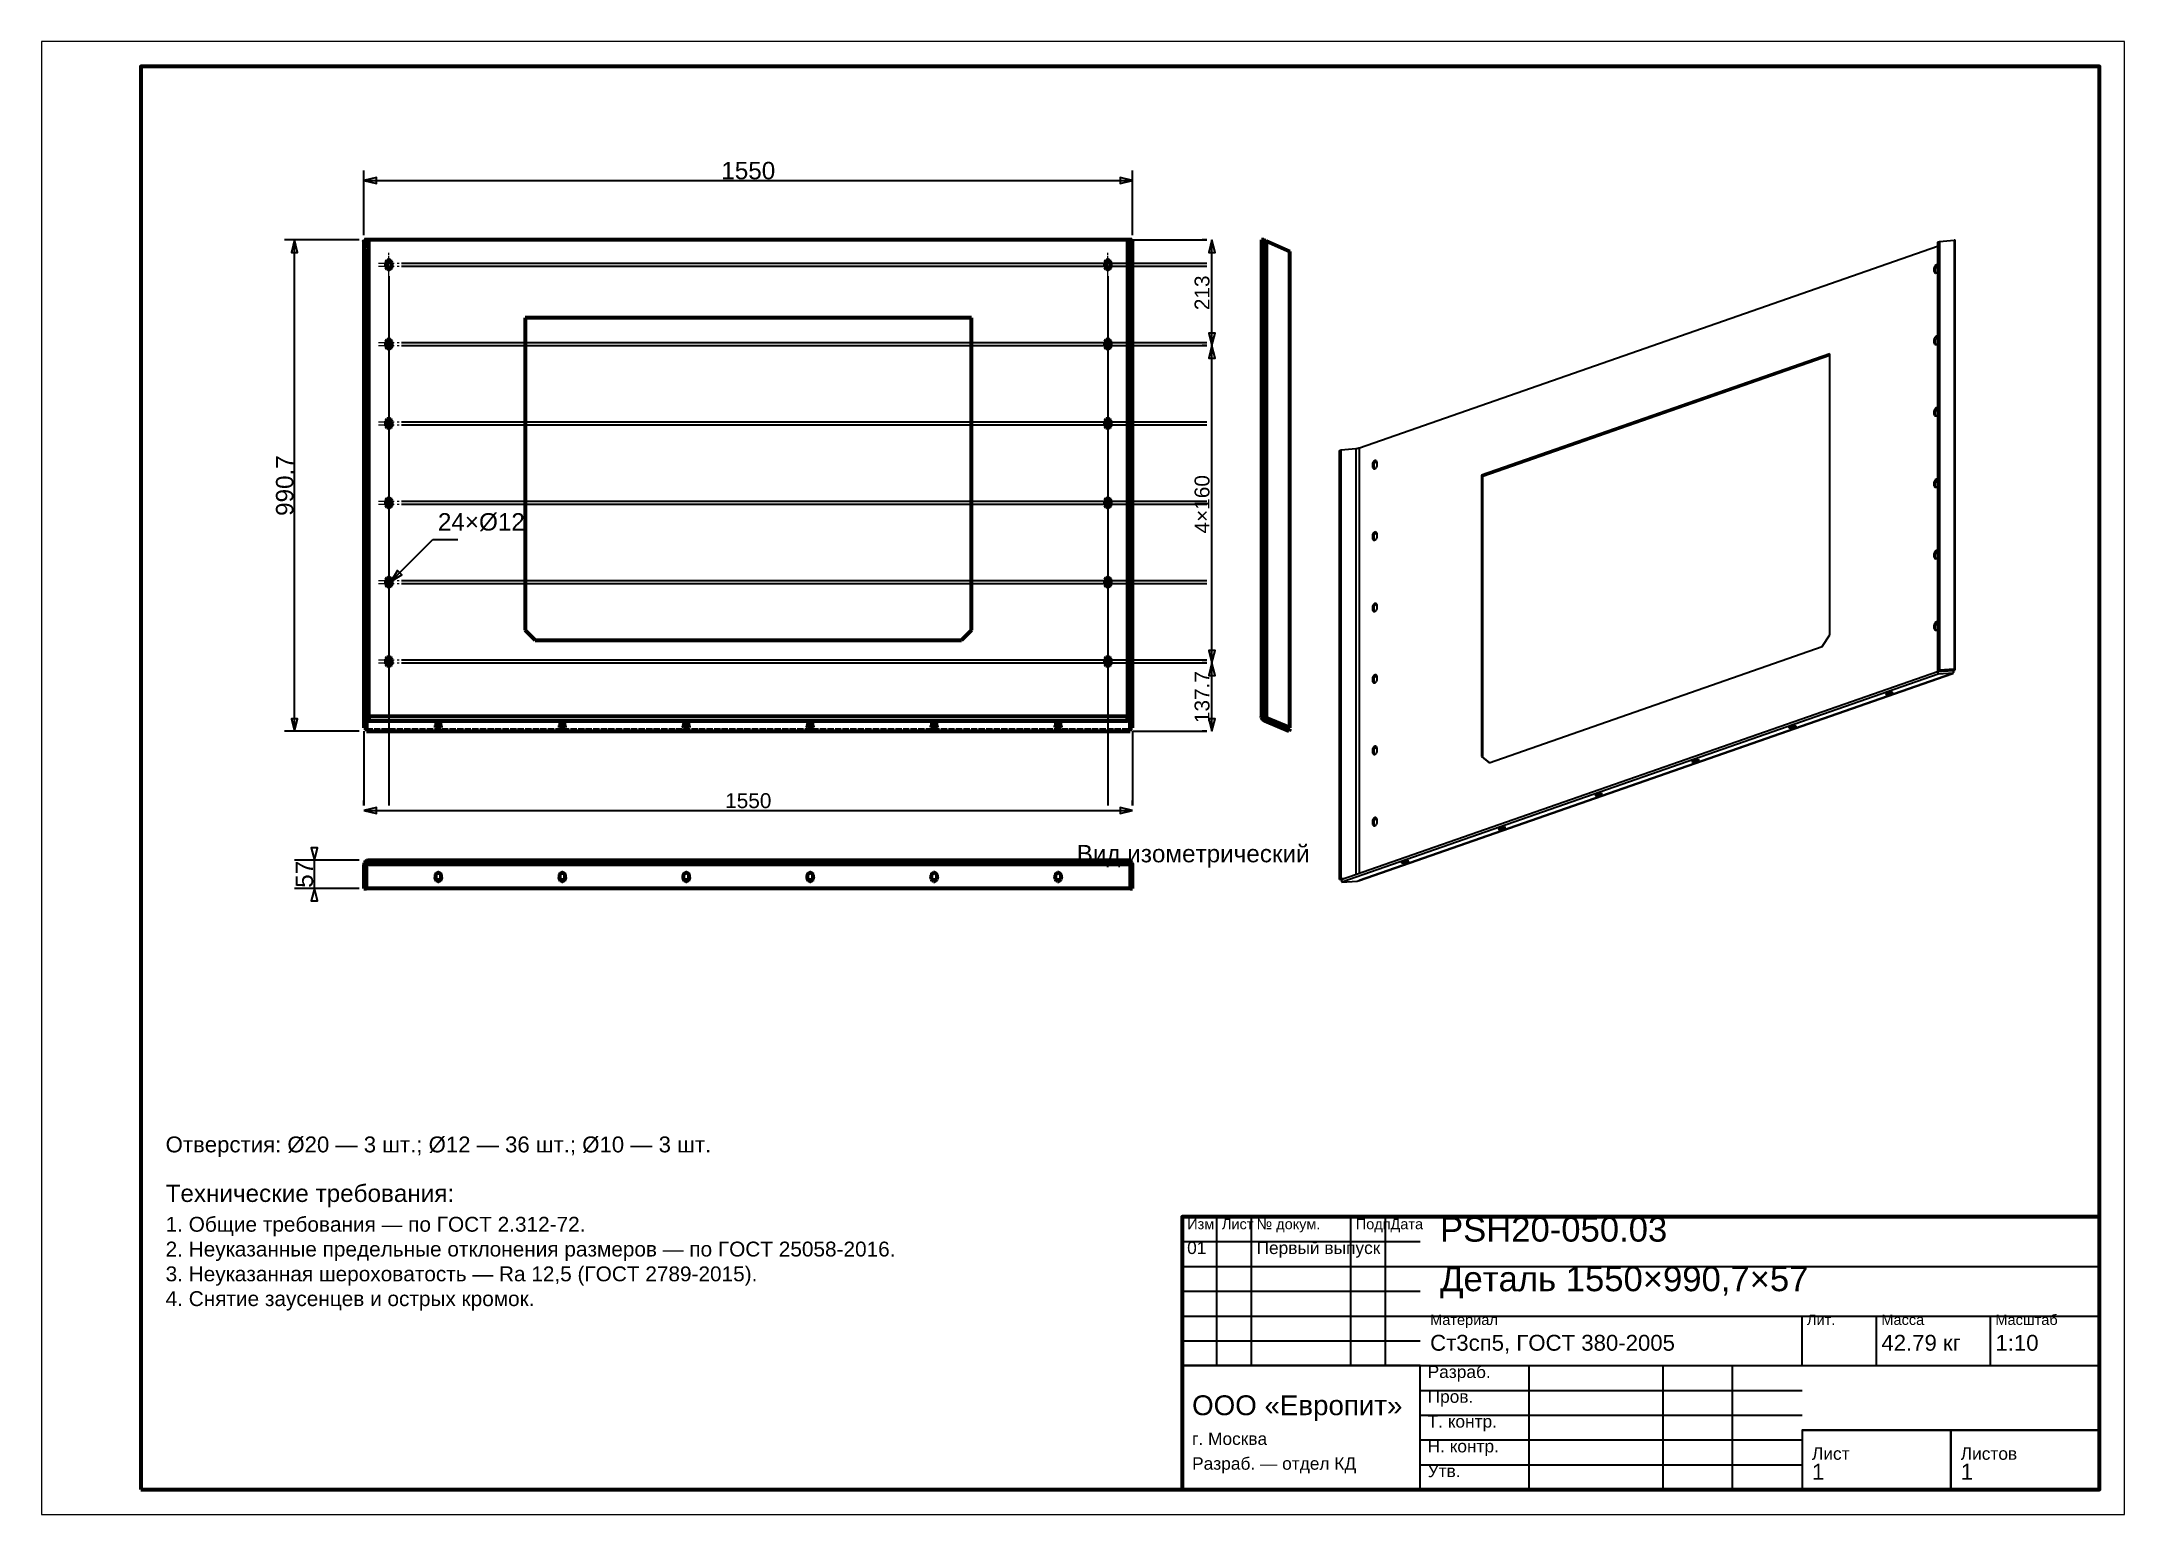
# Model space of a CAD drawing. Header units: millimetres. Extents: x 0 to 420, y 0 to 297.
import ezdxf
from ezdxf.enums import TextEntityAlignment as Align

# ---------------------------------------------------------------- set-up
doc = ezdxf.new("R2010")
doc.units = ezdxf.units.MM
doc.linetypes.add('CENTER', pattern=[5.08, 3.175, -0.635, 0.635, -0.635])
doc.linetypes.add('DASHED', pattern=[1.524, 1.27, -0.254])
doc.styles.add('GOST', font='Arial')

msp = doc.modelspace()

# ---------------------------------------------------------------- texts
at = {"color": 7, "style": 'GOST'}
for height, p in [(3.5, (142.5, 271)), (3, (142.5, 143.93))]:
    msp.add_text('1550', height=height, dxfattribs=at).set_placement(p, align=Align.MIDDLE)
for s, height, p in [('213', 3, (234, 246.35)), ('990.7', 3.5, (49, 207.47)), ('4×160', 3, (234, 203.7)), ('137.7', 3, (234, 164.82)), ('57', 3.5, (53, 129.08))]:
    msp.add_text(s, height=height, rotation=90, dxfattribs=at).set_placement(p, align=Align.MIDDLE)
msp.add_text('24×Ø12', height=3.5, dxfattribs=at).set_placement((79.91, 198.41))
at = {"color": 3, "style": 'GOST'}
msp.add_text('Вид изометрический', height=3.5, dxfattribs=at).set_placement((255.7, 131.5), align=Align.RIGHT)
at = {"color": 6, "style": 'GOST'}
msp.add_text('Отверстия: Ø20 — 3 шт.; Ø12 — 36 шт.; Ø10 — 3 шт.', height=3.2, dxfattribs=at).set_placement((25, 73))
at = {"color": 3, "style": 'GOST'}
for s, height, p in [('Технические требования:', 3.5, (25, 63)), ('1. Общие требования — по ГОСТ 2.312-72.', 3, (25, 57)), ('Изм.', 2.1, (231, 57.5)), ('Лист', 2.1, (238, 57.5)), ('№ докум.', 2.1, (245, 57.5)), ('Подп.', 2.1, (265, 57.5)), ('Дата', 2.1, (272, 57.5)), ('PSH20-050.03', 5, (282, 55)), ('2. Неуказанные предельные отклонения размеров — по ГОСТ 25058-2016.', 3, (25, 52)), ('01', 2.5, (231, 52.5)), ('Первый выпуск', 2.5, (245, 52.5)), ('3. Неуказанная шероховатость — Ra 12,5 (ГОСТ 2789-2015).', 3, (25, 47)), ('Деталь 1550×990,7×57', 5, (282, 45)), ('4. Снятие заусенцев и острых кромок.', 3, (25, 42)), ('Материал', 2.1, (280, 38.2)), ('Лит.', 2.1, (356, 38.2)), ('Масса', 2.1, (371, 38.2)), ('Масштаб', 2.1, (394, 38.2)), ('Ст3сп5, ГОСТ 380-2005', 3.2, (280, 33)), ('42.79 кг', 3.2, (371, 33)), ('1:10', 3.2, (394, 33)), ('Разраб.', 2.5, (279.5, 27.5)), ('ООО «Европит»', 4, (232, 20)), ('Пров.', 2.5, (279.5, 22.5)), ('Т. контр.', 2.5, (279.5, 17.5)), ('г. Москва', 2.5, (232, 14)), ('Н. контр.', 2.5, (279.5, 12.5)), ('Лист', 2.5, (357, 11)), ('Листов', 2.5, (387, 11)), ('Разраб. — отдел КД', 2.5, (232, 9)), ('Утв.', 2.5, (279.5, 7.5)), ('1', 3.2, (357, 7)), ('1', 3.2, (387, 7))]:
    msp.add_text(s, height=height, dxfattribs=at).set_placement(p)

# ---------------------------------------------------------------- linework, layer by layer
at = {"color": 7, "lineweight": 35}
for p, q in [((65, 258), (65, 271)), ((65, 269), (220, 269)), ((220, 258), (220, 271)), ((64, 257), (49, 257)), ((51, 157.93), (51, 257)), ((220, 257), (235, 257)), ((235, 257), (234, 257)), ((236, 235.7), (236, 257)), ((72.6, 252.3), (235, 252.3)), ((217.6, 252.3), (235, 252.3)), ((70, 249.7), (70, 142.93)), ((70, 249.1), (70, 142.93)), ((72.6, 251.7), (235, 251.7)), ((215, 249.7), (215, 142.93)), ((215, 249.1), (215, 142.93)), ((217.6, 251.7), (235, 251.7)), ((72.6, 236.3), (235, 236.3)), ((72.6, 235.7), (235, 235.7)), ((217.6, 236.3), (235, 236.3)), ((217.6, 235.7), (235, 235.7)), ((235, 235.7), (234, 235.7)), ((235, 235.7), (234, 235.7)), ((236, 171.7), (236, 235.7)), ((70, 233.7), (70, 142.93)), ((70, 233.1), (70, 142.93)), ((215, 233.7), (215, 142.93)), ((215, 233.1), (215, 142.93)), ((72.6, 220.3), (235, 220.3)), ((72.6, 219.7), (235, 219.7)), ((217.6, 220.3), (235, 220.3)), ((217.6, 219.7), (235, 219.7)), ((70, 217.7), (70, 142.93)), ((70, 217.1), (70, 142.93)), ((215, 217.7), (215, 142.93)), ((215, 217.1), (215, 142.93)), ((70, 201.7), (70, 142.93)), ((72.6, 204.3), (235, 204.3)), ((72.6, 203.7), (235, 203.7)), ((215, 201.7), (215, 142.93)), ((217.6, 204.3), (235, 204.3)), ((217.6, 203.7), (235, 203.7)), ((70, 201.1), (70, 142.93)), ((215, 201.1), (215, 142.93)), ((70.42, 188.12), (78.91, 196.61)), ((78.91, 196.61), (83.91, 196.61)), ((70, 185.7), (70, 142.93)), ((70, 185.1), (70, 142.93)), ((72.6, 188.3), (235, 188.3)), ((72.6, 187.7), (235, 187.7)), ((215, 185.7), (215, 142.93)), ((215, 185.1), (215, 142.93)), ((217.6, 188.3), (235, 188.3)), ((217.6, 187.7), (235, 187.7)), ((72.6, 172.3), (235, 172.3)), ((217.6, 172.3), (235, 172.3)), ((70, 169.7), (70, 142.93)), ((70, 169.1), (70, 142.93)), ((72.6, 171.7), (235, 171.7)), ((215, 169.7), (215, 142.93)), ((215, 169.1), (215, 142.93)), ((217.6, 171.7), (235, 171.7)), ((235, 171.7), (234, 171.7)), ((235, 171.7), (234, 171.7)), ((236, 157.93), (236, 171.7)), ((64, 157.93), (49, 157.93)), ((65, 157.93), (65, 142.93)), ((220, 157.93), (220, 142.93)), ((220, 157.93), (235, 157.93)), ((235, 157.93), (234, 157.93)), ((65, 142.93), (65, 143.93)), ((220, 142.93), (220, 143.93)), ((65, 141.93), (220, 141.93)), ((64, 131.93), (51, 131.93)), ((55, 126.23), (55, 131.93)), ((64, 126.23), (51, 126.23)), ((237, 30), (237, 60)), ((244, 30), (244, 60)), ((264, 30), (264, 60)), ((271, 30), (271, 60)), ((230, 55), (278, 55)), ((230, 50), (278, 50)), ((278, 50), (415, 50)), ((230, 45), (278, 45)), ((230, 40), (278, 40)), ((278, 40), (415, 40)), ((355, 30), (355, 40)), ((370, 30), (370, 40)), ((393, 30), (393, 40)), ((230, 35), (278, 35)), ((230, 30), (278, 30)), ((278, 30), (415, 30)), ((300, 5), (300, 30)), ((327, 5), (327, 30)), ((341, 5), (341, 30)), ((278, 25), (355, 25)), ((278, 20), (355, 20)), ((355, 17), (415, 17)), ((278, 15), (355, 15)), ((278, 10), (355, 10))]:
    msp.add_line(p, q, dxfattribs=at)
at = {"color": 1, "lineweight": 70}
for p, q in [((65, 256.81), (65.01, 256.83)), ((65, 256.8), (65, 256.81)), ((65, 256.78), (65, 256.8)), ((65, 256.78), (65, 160.93)), ((65.01, 256.84), (65.02, 256.86)), ((65.01, 256.83), (65.01, 256.84)), ((65.02, 256.86), (65.03, 256.88)), ((65.03, 256.89), (65.04, 256.91)), ((65.03, 256.88), (65.03, 256.89)), ((65.04, 256.91), (65.06, 256.92)), ((65.06, 256.92), (65.07, 256.94)), ((65.07, 256.94), (65.08, 256.96)), ((65.08, 256.96), (65.1, 256.97)), ((65.1, 256.97), (65.12, 256.99)), ((65.12, 256.99), (65.13, 257)), ((65.17, 257), (65.13, 257)), ((65.22, 257), (65.17, 257)), ((65.27, 257), (65.22, 257)), ((65.32, 257), (65.27, 257)), ((65.38, 257), (65.32, 257)), ((65.44, 257), (65.38, 257)), ((65.5, 257), (65.44, 257)), ((65.57, 257), (65.5, 257)), ((65.63, 257), (65.57, 257)), ((65.71, 257), (65.63, 257)), ((65.78, 257), (65.71, 257)), ((65.85, 257), (65.78, 257)), ((65.93, 257), (65.85, 257)), ((66, 257), (65.93, 257)), ((219, 257), (66, 257)), ((66, 160.93), (66, 257)), ((219.07, 257), (219, 257)), ((219, 257), (219, 160.93)), ((219.15, 257), (219.07, 257)), ((219.22, 257), (219.15, 257)), ((219.29, 257), (219.22, 257)), ((219.37, 257), (219.29, 257)), ((219.43, 257), (219.37, 257)), ((219.5, 257), (219.43, 257)), ((219.56, 257), (219.5, 257)), ((219.62, 257), (219.56, 257)), ((219.68, 257), (219.62, 257)), ((219.73, 257), (219.68, 257)), ((219.78, 257), (219.73, 257)), ((219.83, 257), (219.78, 257)), ((219.87, 257), (219.83, 257)), ((219.87, 257), (219.88, 256.99)), ((219.88, 256.99), (219.9, 256.97)), ((219.9, 256.97), (219.92, 256.96)), ((219.92, 256.96), (219.93, 256.94)), ((219.93, 256.94), (219.94, 256.92)), ((219.94, 256.92), (219.96, 256.91)), ((219.96, 256.91), (219.97, 256.89)), ((219.97, 256.89), (219.97, 256.88)), ((219.97, 256.88), (219.98, 256.86)), ((219.98, 256.86), (219.99, 256.84)), ((219.99, 256.84), (219.99, 256.83)), ((219.99, 256.83), (220, 256.81)), ((220, 256.81), (220, 256.8)), ((220, 256.8), (220, 256.78)), ((220, 160.93), (220, 256.78)), ((246, 257), (246, 160.93)), ((246.01, 257), (246, 257)), ((246, 257), (246, 257)), ((246.03, 257), (246.01, 257)), ((246.04, 257), (246.03, 257)), ((246.07, 257), (246.04, 257)), ((246.1, 257), (246.07, 257)), ((246.13, 257), (246.1, 257)), ((246.17, 257), (246.13, 257)), ((246.22, 257), (246.17, 257)), ((246.27, 257), (246.22, 257)), ((246.32, 257), (246.27, 257)), ((246.38, 257), (246.32, 257)), ((246.44, 257), (246.38, 257)), ((246.5, 257), (246.44, 257)), ((246.5, 257), (246.53, 256.99)), ((246.53, 256.99), (246.57, 256.97)), ((246.57, 256.97), (246.6, 256.96)), ((246.6, 256.96), (246.63, 256.94)), ((246.63, 256.94), (246.67, 256.92)), ((246.67, 256.92), (246.71, 256.91)), ((246.71, 256.91), (246.74, 256.89)), ((246.74, 256.89), (246.78, 256.88)), ((246.78, 256.88), (246.81, 256.86)), ((246.81, 256.86), (246.85, 256.84)), ((246.85, 256.84), (246.89, 256.83)), ((246.89, 256.83), (246.93, 256.81)), ((246.93, 256.81), (246.96, 256.8)), ((246.96, 256.8), (247, 256.78)), ((247, 256.78), (251.7, 254.7)), ((247, 160.93), (247, 256.78)), ((69.43, 252.49), (69.4, 252.3)), ((69.4, 252.3), (69.4, 251.7)), ((69.51, 252.65), (69.43, 252.49)), ((69.65, 252.79), (69.51, 252.65)), ((69.81, 252.87), (69.65, 252.79)), ((70, 252.9), (69.81, 252.87)), ((70.19, 252.87), (70, 252.9)), ((70.35, 252.79), (70.19, 252.87)), ((70.49, 252.65), (70.35, 252.79)), ((70.57, 252.49), (70.49, 252.65)), ((70.6, 252.3), (70.57, 252.49)), ((70.6, 251.7), (70.6, 252.3)), ((214.43, 252.49), (214.4, 252.3)), ((214.4, 252.3), (214.4, 251.7)), ((214.51, 252.65), (214.43, 252.49)), ((214.65, 252.79), (214.51, 252.65)), ((214.81, 252.87), (214.65, 252.79)), ((215, 252.9), (214.81, 252.87)), ((215.19, 252.87), (215, 252.9)), ((215.35, 252.79), (215.19, 252.87)), ((215.49, 252.65), (215.35, 252.79)), ((215.57, 252.49), (215.49, 252.65)), ((215.6, 252.3), (215.57, 252.49)), ((215.6, 251.7), (215.6, 252.3)), ((251.7, 158.6), (251.7, 254.7)), ((69.4, 251.7), (69.43, 251.51)), ((69.43, 251.51), (69.51, 251.35)), ((69.51, 251.35), (69.65, 251.21)), ((69.65, 251.21), (69.81, 251.13)), ((69.81, 251.13), (70, 251.1)), ((70, 251.1), (70.19, 251.13)), ((70.19, 251.13), (70.35, 251.21)), ((70.35, 251.21), (70.49, 251.35)), ((70.49, 251.35), (70.57, 251.51)), ((70.57, 251.51), (70.6, 251.7)), ((214.4, 251.7), (214.43, 251.51)), ((214.43, 251.51), (214.51, 251.35)), ((214.51, 251.35), (214.65, 251.21)), ((214.65, 251.21), (214.81, 251.13)), ((214.81, 251.13), (215, 251.1)), ((215, 251.1), (215.19, 251.13)), ((215.19, 251.13), (215.35, 251.21)), ((215.35, 251.21), (215.49, 251.35)), ((215.49, 251.35), (215.57, 251.51)), ((215.57, 251.51), (215.6, 251.7)), ((97.5, 241.3), (97.5, 178.3)), ((187.5, 241.3), (97.5, 241.3)), ((187.5, 178.3), (187.5, 241.3)), ((69.43, 236.49), (69.4, 236.3)), ((69.4, 236.3), (69.4, 235.7)), ((69.4, 235.7), (69.43, 235.51)), ((69.51, 236.65), (69.43, 236.49)), ((69.43, 235.51), (69.51, 235.35)), ((69.65, 236.79), (69.51, 236.65)), ((69.51, 235.35), (69.65, 235.21)), ((69.81, 236.87), (69.65, 236.79)), ((69.65, 235.21), (69.81, 235.13)), ((70, 236.9), (69.81, 236.87)), ((70.19, 236.87), (70, 236.9)), ((70.35, 236.79), (70.19, 236.87)), ((70.19, 235.13), (70.35, 235.21)), ((70.49, 236.65), (70.35, 236.79)), ((70.35, 235.21), (70.49, 235.35)), ((70.57, 236.49), (70.49, 236.65)), ((70.49, 235.35), (70.57, 235.51)), ((70.6, 236.3), (70.57, 236.49)), ((70.57, 235.51), (70.6, 235.7)), ((70.6, 235.7), (70.6, 236.3)), ((214.43, 236.49), (214.4, 236.3)), ((214.4, 236.3), (214.4, 235.7)), ((214.4, 235.7), (214.43, 235.51)), ((214.51, 236.65), (214.43, 236.49)), ((214.43, 235.51), (214.51, 235.35)), ((214.65, 236.79), (214.51, 236.65)), ((214.51, 235.35), (214.65, 235.21)), ((214.81, 236.87), (214.65, 236.79)), ((214.65, 235.21), (214.81, 235.13)), ((215, 236.9), (214.81, 236.87)), ((215.19, 236.87), (215, 236.9)), ((215.35, 236.79), (215.19, 236.87)), ((215.19, 235.13), (215.35, 235.21)), ((215.49, 236.65), (215.35, 236.79)), ((215.35, 235.21), (215.49, 235.35)), ((215.57, 236.49), (215.49, 236.65)), ((215.49, 235.35), (215.57, 235.51)), ((215.6, 236.3), (215.57, 236.49)), ((215.57, 235.51), (215.6, 235.7)), ((215.6, 235.7), (215.6, 236.3)), ((69.81, 235.13), (70, 235.1)), ((70, 235.1), (70.19, 235.13)), ((214.81, 235.13), (215, 235.1)), ((215, 235.1), (215.19, 235.13)), ((69.43, 220.49), (69.4, 220.3)), ((69.4, 220.3), (69.4, 219.7)), ((69.4, 219.7), (69.43, 219.51)), ((69.51, 220.65), (69.43, 220.49)), ((69.43, 219.51), (69.51, 219.35)), ((69.65, 220.79), (69.51, 220.65)), ((69.51, 219.35), (69.65, 219.21)), ((69.81, 220.87), (69.65, 220.79)), ((69.65, 219.21), (69.81, 219.13)), ((70, 220.9), (69.81, 220.87)), ((69.81, 219.13), (70, 219.1)), ((70.19, 220.87), (70, 220.9)), ((70, 219.1), (70.19, 219.13)), ((70.35, 220.79), (70.19, 220.87)), ((70.19, 219.13), (70.35, 219.21)), ((70.49, 220.65), (70.35, 220.79)), ((70.35, 219.21), (70.49, 219.35)), ((70.57, 220.49), (70.49, 220.65)), ((70.49, 219.35), (70.57, 219.51)), ((70.6, 220.3), (70.57, 220.49)), ((70.57, 219.51), (70.6, 219.7)), ((70.6, 219.7), (70.6, 220.3)), ((214.43, 220.49), (214.4, 220.3)), ((214.4, 220.3), (214.4, 219.7)), ((214.4, 219.7), (214.43, 219.51)), ((214.51, 220.65), (214.43, 220.49)), ((214.43, 219.51), (214.51, 219.35)), ((214.65, 220.79), (214.51, 220.65)), ((214.51, 219.35), (214.65, 219.21)), ((214.81, 220.87), (214.65, 220.79)), ((214.65, 219.21), (214.81, 219.13)), ((215, 220.9), (214.81, 220.87)), ((214.81, 219.13), (215, 219.1)), ((215.19, 220.87), (215, 220.9)), ((215, 219.1), (215.19, 219.13)), ((215.35, 220.79), (215.19, 220.87)), ((215.19, 219.13), (215.35, 219.21)), ((215.49, 220.65), (215.35, 220.79)), ((215.35, 219.21), (215.49, 219.35)), ((215.57, 220.49), (215.49, 220.65)), ((215.49, 219.35), (215.57, 219.51)), ((215.6, 220.3), (215.57, 220.49)), ((215.57, 219.51), (215.6, 219.7)), ((215.6, 219.7), (215.6, 220.3)), ((69.43, 204.49), (69.4, 204.3)), ((69.4, 204.3), (69.4, 203.7)), ((69.4, 203.7), (69.43, 203.51)), ((69.51, 204.65), (69.43, 204.49)), ((69.43, 203.51), (69.51, 203.35)), ((69.65, 204.79), (69.51, 204.65)), ((69.51, 203.35), (69.65, 203.21)), ((69.81, 204.87), (69.65, 204.79)), ((69.65, 203.21), (69.81, 203.13)), ((70, 204.9), (69.81, 204.87)), ((69.81, 203.13), (70, 203.1)), ((70.19, 204.87), (70, 204.9)), ((70, 203.1), (70.19, 203.13)), ((70.35, 204.79), (70.19, 204.87)), ((70.19, 203.13), (70.35, 203.21)), ((70.49, 204.65), (70.35, 204.79)), ((70.35, 203.21), (70.49, 203.35)), ((70.57, 204.49), (70.49, 204.65)), ((70.49, 203.35), (70.57, 203.51)), ((70.6, 204.3), (70.57, 204.49)), ((70.57, 203.51), (70.6, 203.7)), ((70.6, 203.7), (70.6, 204.3)), ((214.43, 204.49), (214.4, 204.3)), ((214.4, 204.3), (214.4, 203.7)), ((214.4, 203.7), (214.43, 203.51)), ((214.51, 204.65), (214.43, 204.49)), ((214.43, 203.51), (214.51, 203.35)), ((214.65, 204.79), (214.51, 204.65)), ((214.51, 203.35), (214.65, 203.21)), ((214.81, 204.87), (214.65, 204.79)), ((214.65, 203.21), (214.81, 203.13)), ((215, 204.9), (214.81, 204.87)), ((214.81, 203.13), (215, 203.1)), ((215.19, 204.87), (215, 204.9)), ((215, 203.1), (215.19, 203.13)), ((215.35, 204.79), (215.19, 204.87)), ((215.19, 203.13), (215.35, 203.21)), ((215.49, 204.65), (215.35, 204.79)), ((215.35, 203.21), (215.49, 203.35)), ((215.57, 204.49), (215.49, 204.65)), ((215.49, 203.35), (215.57, 203.51)), ((215.6, 204.3), (215.57, 204.49)), ((215.57, 203.51), (215.6, 203.7)), ((215.6, 203.7), (215.6, 204.3)), ((69.43, 188.49), (69.4, 188.3)), ((69.4, 188.3), (69.4, 187.7)), ((69.4, 187.7), (69.43, 187.51)), ((69.51, 188.65), (69.43, 188.49)), ((69.43, 187.51), (69.51, 187.35)), ((69.65, 188.79), (69.51, 188.65)), ((69.51, 187.35), (69.65, 187.21)), ((69.81, 188.87), (69.65, 188.79)), ((69.65, 187.21), (69.81, 187.13)), ((70, 188.9), (69.81, 188.87)), ((69.81, 187.13), (70, 187.1)), ((70.19, 188.87), (70, 188.9)), ((70, 187.1), (70.19, 187.13)), ((70.35, 188.79), (70.19, 188.87)), ((70.19, 187.13), (70.35, 187.21)), ((70.49, 188.65), (70.35, 188.79)), ((70.35, 187.21), (70.49, 187.35)), ((70.57, 188.49), (70.49, 188.65)), ((70.49, 187.35), (70.57, 187.51)), ((70.6, 188.3), (70.57, 188.49)), ((70.57, 187.51), (70.6, 187.7)), ((70.6, 187.7), (70.6, 188.3)), ((214.43, 188.49), (214.4, 188.3)), ((214.4, 188.3), (214.4, 187.7)), ((214.4, 187.7), (214.43, 187.51)), ((214.51, 188.65), (214.43, 188.49)), ((214.43, 187.51), (214.51, 187.35)), ((214.65, 188.79), (214.51, 188.65)), ((214.51, 187.35), (214.65, 187.21)), ((214.81, 188.87), (214.65, 188.79)), ((214.65, 187.21), (214.81, 187.13)), ((215, 188.9), (214.81, 188.87)), ((214.81, 187.13), (215, 187.1)), ((215.19, 188.87), (215, 188.9)), ((215, 187.1), (215.19, 187.13)), ((215.35, 188.79), (215.19, 188.87)), ((215.19, 187.13), (215.35, 187.21)), ((215.49, 188.65), (215.35, 188.79)), ((215.35, 187.21), (215.49, 187.35)), ((215.57, 188.49), (215.49, 188.65)), ((215.49, 187.35), (215.57, 187.51)), ((215.6, 188.3), (215.57, 188.49)), ((215.57, 187.51), (215.6, 187.7)), ((215.6, 187.7), (215.6, 188.3)), ((97.5, 178.3), (99.5, 176.3)), ((185.5, 176.3), (187.5, 178.3)), ((69.43, 172.49), (69.4, 172.3)), ((69.4, 172.3), (69.4, 171.7)), ((69.51, 172.65), (69.43, 172.49)), ((69.65, 172.79), (69.51, 172.65)), ((69.81, 172.87), (69.65, 172.79)), ((70, 172.9), (69.81, 172.87)), ((70.19, 172.87), (70, 172.9)), ((70.35, 172.79), (70.19, 172.87)), ((70.49, 172.65), (70.35, 172.79)), ((70.57, 172.49), (70.49, 172.65)), ((70.6, 172.3), (70.57, 172.49)), ((70.6, 171.7), (70.6, 172.3)), ((99.5, 176.3), (185.5, 176.3)), ((214.43, 172.49), (214.4, 172.3)), ((214.4, 172.3), (214.4, 171.7)), ((214.51, 172.65), (214.43, 172.49)), ((214.65, 172.79), (214.51, 172.65)), ((214.81, 172.87), (214.65, 172.79)), ((215, 172.9), (214.81, 172.87)), ((215.19, 172.87), (215, 172.9)), ((215.35, 172.79), (215.19, 172.87)), ((215.49, 172.65), (215.35, 172.79)), ((215.57, 172.49), (215.49, 172.65)), ((215.6, 172.3), (215.57, 172.49)), ((215.6, 171.7), (215.6, 172.3)), ((69.4, 171.7), (69.43, 171.51)), ((69.43, 171.51), (69.51, 171.35)), ((69.51, 171.35), (69.65, 171.21)), ((69.65, 171.21), (69.81, 171.13)), ((69.81, 171.13), (70, 171.1)), ((70, 171.1), (70.19, 171.13)), ((70.19, 171.13), (70.35, 171.21)), ((70.35, 171.21), (70.49, 171.35)), ((70.49, 171.35), (70.57, 171.51)), ((70.57, 171.51), (70.6, 171.7)), ((214.4, 171.7), (214.43, 171.51)), ((214.43, 171.51), (214.51, 171.35)), ((214.51, 171.35), (214.65, 171.21)), ((214.65, 171.21), (214.81, 171.13)), ((214.81, 171.13), (215, 171.1)), ((215, 171.1), (215.19, 171.13)), ((215.19, 171.13), (215.35, 171.21)), ((215.35, 171.21), (215.49, 171.35)), ((215.49, 171.35), (215.57, 171.51)), ((215.57, 171.51), (215.6, 171.7)), ((65, 160.93), (65, 160.6)), ((65.01, 160.93), (65, 160.93)), ((65, 160.6), (65, 158.6)), ((65, 160.6), (65.5, 160.6)), ((65.03, 160.93), (65.01, 160.93)), ((65.06, 160.93), (65.03, 160.93)), ((65.1, 160.93), (65.06, 160.93)), ((65.15, 160.93), (65.1, 160.93)), ((65.22, 160.93), (65.15, 160.93)), ((65.29, 160.93), (65.22, 160.93)), ((65.38, 160.93), (65.29, 160.93)), ((65.47, 160.93), (65.38, 160.93)), ((65.57, 160.93), (65.47, 160.93)), ((65.5, 160.6), (65.5, 160.93)), ((65.5, 160.47), (65.5, 160.6)), ((65.5, 160.47), (65.5, 160.01)), ((66, 160.47), (65.5, 160.47)), ((66, 160.01), (65.5, 160.01)), ((65.5, 160.01), (65.5, 157.93)), ((65.67, 160.93), (65.57, 160.93)), ((65.78, 160.93), (65.67, 160.93)), ((65.89, 160.93), (65.78, 160.93)), ((66, 160.93), (65.89, 160.93)), ((66, 160.93), (66, 160.85)), ((219, 160.93), (66, 160.93)), ((66, 160.85), (66, 160.76)), ((66, 160.76), (66, 160.68)), ((66, 160.68), (66, 160.6)), ((66, 160.6), (66, 160.53)), ((66, 160.53), (66, 160.45)), ((66, 160.45), (66, 160.38)), ((66, 160.38), (66, 160.31)), ((66, 160.31), (66, 160.25)), ((66, 160.25), (66, 160.19)), ((66, 160.19), (66, 160.14)), ((66, 160.14), (66, 160.09)), ((66, 160.09), (66, 160.05)), ((66, 160.05), (66, 160.01)), ((66, 160.01), (219, 160.01)), ((219, 160.85), (219, 160.93)), ((219.11, 160.93), (219, 160.93)), ((219, 160.76), (219, 160.85)), ((219, 160.68), (219, 160.76)), ((219, 160.6), (219, 160.68)), ((219, 160.53), (219, 160.6)), ((219, 160.45), (219, 160.53)), ((219, 160.47), (219.5, 160.47)), ((219, 160.38), (219, 160.45)), ((219, 160.31), (219, 160.38)), ((219, 160.25), (219, 160.31)), ((219, 160.19), (219, 160.25)), ((219, 160.14), (219, 160.19)), ((219, 160.09), (219, 160.14)), ((219, 160.05), (219, 160.09)), ((219, 160.01), (219, 160.05)), ((219.5, 160.01), (219, 160.01)), ((219.22, 160.93), (219.11, 160.93)), ((219.33, 160.93), (219.22, 160.93)), ((219.43, 160.93), (219.33, 160.93)), ((219.53, 160.93), (219.43, 160.93)), ((219.5, 160.93), (219.5, 160.6)), ((219.5, 160.6), (219.5, 160.47)), ((219.5, 160.6), (220, 160.6)), ((219.5, 160.47), (219.5, 160.01)), ((219.5, 157.93), (219.5, 160.01)), ((219.62, 160.93), (219.53, 160.93)), ((219.71, 160.93), (219.62, 160.93)), ((219.78, 160.93), (219.71, 160.93)), ((219.85, 160.93), (219.78, 160.93)), ((219.9, 160.93), (219.85, 160.93)), ((219.94, 160.93), (219.9, 160.93)), ((219.97, 160.93), (219.94, 160.93)), ((219.99, 160.93), (219.97, 160.93)), ((220, 160.93), (219.99, 160.93)), ((220, 160.6), (220, 160.93)), ((220, 158.6), (220, 160.6)), ((246.03, 160.7), (246, 160.93)), ((246.01, 160.93), (246, 160.93)), ((246.03, 160.93), (246.01, 160.93)), ((246.06, 160.93), (246.03, 160.93)), ((246.11, 160.48), (246.03, 160.7)), ((246.1, 160.93), (246.06, 160.93)), ((246.15, 160.93), (246.1, 160.93)), ((246.24, 160.29), (246.11, 160.48)), ((246.22, 160.93), (246.15, 160.93)), ((246.29, 160.93), (246.22, 160.93)), ((246.41, 160.13), (246.24, 160.29)), ((246.38, 160.93), (246.29, 160.93)), ((246.47, 160.93), (246.38, 160.93)), ((246.61, 160.01), (246.41, 160.13)), ((246.57, 160.93), (246.47, 160.93)), ((246.52, 160.79), (246.5, 160.93)), ((246.58, 160.65), (246.52, 160.79)), ((246.67, 160.93), (246.57, 160.93)), ((246.68, 160.55), (246.58, 160.65)), ((246.8, 160.47), (246.61, 160.01)), ((251.5, 157.93), (246.61, 160.01)), ((246.78, 160.93), (246.67, 160.93)), ((246.8, 160.47), (246.68, 160.55)), ((246.89, 160.93), (246.78, 160.93)), ((251.7, 158.39), (246.8, 160.47)), ((247, 160.93), (246.89, 160.93)), ((247, 160.6), (247, 160.93)), ((251.7, 158.6), (247, 160.6)), ((65, 158.6), (65.5, 158.6)), ((65.5, 157.93), (219.5, 157.93)), ((79.41, 159.07), (79.4, 159.03)), ((79.4, 159.03), (79.4, 158.79)), ((79.4, 158.79), (79.41, 158.75)), ((79.45, 159.12), (79.41, 159.07)), ((79.41, 158.75), (79.45, 158.7)), ((79.58, 159.19), (79.45, 159.12)), ((79.45, 158.7), (79.58, 158.63)), ((79.57, 159.09), (79.47, 159.14)), ((79.69, 159.05), (79.57, 159.09)), ((79.77, 159.24), (79.58, 159.19)), ((79.58, 158.63), (79.77, 158.58)), ((79.84, 159.03), (79.69, 159.05)), ((80, 159.26), (79.77, 159.24)), ((79.77, 158.58), (80, 158.56)), ((80, 159.02), (79.84, 159.03)), ((80.23, 159.24), (80, 159.26)), ((80.16, 159.03), (80, 159.02)), ((80, 158.56), (80.23, 158.58)), ((80.31, 159.05), (80.16, 159.03)), ((80.42, 159.19), (80.23, 159.24)), ((80.23, 158.58), (80.42, 158.63)), ((80.43, 159.09), (80.31, 159.05)), ((80.55, 159.12), (80.42, 159.19)), ((80.42, 158.63), (80.55, 158.7)), ((80.53, 159.14), (80.43, 159.09)), ((80.59, 159.07), (80.55, 159.12)), ((80.55, 158.7), (80.59, 158.75)), ((80.6, 159.03), (80.59, 159.07)), ((80.59, 158.75), (80.6, 158.79)), ((80.6, 158.79), (80.6, 159.03)), ((104.41, 159.07), (104.4, 159.03)), ((104.4, 159.03), (104.4, 158.79)), ((104.4, 158.79), (104.41, 158.75)), ((104.45, 159.12), (104.41, 159.07)), ((104.41, 158.75), (104.45, 158.7)), ((104.58, 159.19), (104.45, 159.12)), ((104.45, 158.7), (104.58, 158.63)), ((104.57, 159.09), (104.47, 159.14)), ((104.69, 159.05), (104.57, 159.09)), ((104.77, 159.24), (104.58, 159.19)), ((104.58, 158.63), (104.77, 158.58)), ((104.84, 159.03), (104.69, 159.05)), ((105, 159.26), (104.77, 159.24)), ((104.77, 158.58), (105, 158.56)), ((105, 159.02), (104.84, 159.03)), ((105.23, 159.24), (105, 159.26)), ((105.16, 159.03), (105, 159.02)), ((105, 158.56), (105.23, 158.58)), ((105.31, 159.05), (105.16, 159.03)), ((105.42, 159.19), (105.23, 159.24)), ((105.23, 158.58), (105.42, 158.63)), ((105.43, 159.09), (105.31, 159.05)), ((105.55, 159.12), (105.42, 159.19)), ((105.42, 158.63), (105.55, 158.7)), ((105.53, 159.14), (105.43, 159.09)), ((105.59, 159.07), (105.55, 159.12)), ((105.55, 158.7), (105.59, 158.75)), ((105.6, 159.03), (105.59, 159.07)), ((105.59, 158.75), (105.6, 158.79)), ((105.6, 158.79), (105.6, 159.03)), ((129.41, 159.07), (129.4, 159.03)), ((129.4, 159.03), (129.4, 158.79)), ((129.4, 158.79), (129.41, 158.75)), ((129.45, 159.12), (129.41, 159.07)), ((129.41, 158.75), (129.45, 158.7)), ((129.58, 159.19), (129.45, 159.12)), ((129.45, 158.7), (129.58, 158.63)), ((129.57, 159.09), (129.47, 159.14)), ((129.69, 159.05), (129.57, 159.09)), ((129.77, 159.24), (129.58, 159.19)), ((129.58, 158.63), (129.77, 158.58)), ((129.84, 159.03), (129.69, 159.05)), ((130, 159.26), (129.77, 159.24)), ((129.77, 158.58), (130, 158.56)), ((130, 159.02), (129.84, 159.03)), ((130.23, 159.24), (130, 159.26)), ((130.16, 159.03), (130, 159.02)), ((130, 158.56), (130.23, 158.58)), ((130.31, 159.05), (130.16, 159.03)), ((130.42, 159.19), (130.23, 159.24)), ((130.23, 158.58), (130.42, 158.63)), ((130.43, 159.09), (130.31, 159.05)), ((130.55, 159.12), (130.42, 159.19)), ((130.42, 158.63), (130.55, 158.7)), ((130.53, 159.14), (130.43, 159.09)), ((130.59, 159.07), (130.55, 159.12)), ((130.55, 158.7), (130.59, 158.75)), ((130.6, 159.03), (130.59, 159.07)), ((130.59, 158.75), (130.6, 158.79)), ((130.6, 158.79), (130.6, 159.03)), ((154.41, 159.07), (154.4, 159.03)), ((154.4, 159.03), (154.4, 158.79)), ((154.4, 158.79), (154.41, 158.75)), ((154.45, 159.12), (154.41, 159.07)), ((154.41, 158.75), (154.45, 158.7)), ((154.58, 159.19), (154.45, 159.12)), ((154.45, 158.7), (154.58, 158.63)), ((154.57, 159.09), (154.47, 159.14)), ((154.69, 159.05), (154.57, 159.09)), ((154.77, 159.24), (154.58, 159.19)), ((154.58, 158.63), (154.77, 158.58)), ((154.84, 159.03), (154.69, 159.05)), ((155, 159.26), (154.77, 159.24)), ((154.77, 158.58), (155, 158.56)), ((155, 159.02), (154.84, 159.03)), ((155.23, 159.24), (155, 159.26)), ((155.16, 159.03), (155, 159.02)), ((155, 158.56), (155.23, 158.58)), ((155.31, 159.05), (155.16, 159.03)), ((155.42, 159.19), (155.23, 159.24)), ((155.23, 158.58), (155.42, 158.63)), ((155.43, 159.09), (155.31, 159.05)), ((155.55, 159.12), (155.42, 159.19)), ((155.42, 158.63), (155.55, 158.7)), ((155.53, 159.14), (155.43, 159.09)), ((155.59, 159.07), (155.55, 159.12)), ((155.55, 158.7), (155.59, 158.75)), ((155.6, 159.03), (155.59, 159.07)), ((155.59, 158.75), (155.6, 158.79)), ((155.6, 158.79), (155.6, 159.03)), ((179.41, 159.07), (179.4, 159.03)), ((179.4, 159.03), (179.4, 158.79)), ((179.4, 158.79), (179.41, 158.75)), ((179.45, 159.12), (179.41, 159.07)), ((179.41, 158.75), (179.45, 158.7)), ((179.58, 159.19), (179.45, 159.12)), ((179.45, 158.7), (179.58, 158.63)), ((179.57, 159.09), (179.47, 159.14)), ((179.69, 159.05), (179.57, 159.09)), ((179.77, 159.24), (179.58, 159.19)), ((179.58, 158.63), (179.77, 158.58)), ((179.84, 159.03), (179.69, 159.05)), ((180, 159.26), (179.77, 159.24)), ((179.77, 158.58), (180, 158.56)), ((180, 159.02), (179.84, 159.03)), ((180.23, 159.24), (180, 159.26)), ((180.16, 159.03), (180, 159.02)), ((180, 158.56), (180.23, 158.58)), ((180.31, 159.05), (180.16, 159.03)), ((180.42, 159.19), (180.23, 159.24)), ((180.23, 158.58), (180.42, 158.63)), ((180.43, 159.09), (180.31, 159.05)), ((180.55, 159.12), (180.42, 159.19)), ((180.42, 158.63), (180.55, 158.7)), ((180.53, 159.14), (180.43, 159.09)), ((180.59, 159.07), (180.55, 159.12)), ((180.55, 158.7), (180.59, 158.75)), ((180.6, 159.03), (180.59, 159.07)), ((180.59, 158.75), (180.6, 158.79)), ((180.6, 158.79), (180.6, 159.03)), ((204.41, 159.07), (204.4, 159.03)), ((204.4, 159.03), (204.4, 158.79)), ((204.4, 158.79), (204.41, 158.75)), ((204.45, 159.12), (204.41, 159.07)), ((204.41, 158.75), (204.45, 158.7)), ((204.58, 159.19), (204.45, 159.12)), ((204.45, 158.7), (204.58, 158.63)), ((204.57, 159.09), (204.47, 159.14)), ((204.69, 159.05), (204.57, 159.09)), ((204.77, 159.24), (204.58, 159.19)), ((204.58, 158.63), (204.77, 158.58)), ((204.84, 159.03), (204.69, 159.05)), ((205, 159.26), (204.77, 159.24)), ((204.77, 158.58), (205, 158.56)), ((205, 159.02), (204.84, 159.03)), ((205.23, 159.24), (205, 159.26)), ((205.16, 159.03), (205, 159.02)), ((205, 158.56), (205.23, 158.58)), ((205.31, 159.05), (205.16, 159.03)), ((205.42, 159.19), (205.23, 159.24)), ((205.23, 158.58), (205.42, 158.63)), ((205.43, 159.09), (205.31, 159.05)), ((205.55, 159.12), (205.42, 159.19)), ((205.42, 158.63), (205.55, 158.7)), ((205.53, 159.14), (205.43, 159.09)), ((205.59, 159.07), (205.55, 159.12)), ((205.55, 158.7), (205.59, 158.75)), ((205.6, 159.03), (205.59, 159.07)), ((205.59, 158.75), (205.6, 158.79)), ((205.6, 158.79), (205.6, 159.03)), ((219.5, 158.6), (220, 158.6)), ((251.7, 158.39), (251.5, 157.93)), ((65.01, 131.04), (65, 131.01)), ((65, 131.01), (65, 130.97)), ((65, 130.97), (65, 130.93)), ((65, 130.93), (65, 126.23)), ((65.02, 131.12), (65.01, 131.08)), ((65.01, 131.08), (65.01, 131.04)), ((65.03, 131.15), (65.02, 131.12)), ((65.04, 131.23), (65.03, 131.19)), ((65.03, 131.19), (65.03, 131.15)), ((65.06, 131.26), (65.04, 131.23)), ((65.07, 131.3), (65.06, 131.26)), ((65.08, 131.33), (65.07, 131.3)), ((65.1, 131.37), (65.08, 131.33)), ((65.12, 131.4), (65.1, 131.37)), ((65.13, 131.43), (65.12, 131.4)), ((65.13, 131.43), (65.26, 131.6)), ((66, 131.43), (65.13, 131.43)), ((65.26, 131.6), (65.41, 131.74)), ((65.41, 131.74), (65.59, 131.85)), ((65.5, 130.99), (65.51, 131.04)), ((65.5, 130.93), (65.5, 130.99)), ((65.5, 126.23), (65.5, 130.93)), ((65.51, 131.04), (65.53, 131.1)), ((65.53, 131.1), (65.55, 131.15)), ((66, 131.13), (65.54, 131.13)), ((65.55, 131.15), (65.58, 131.2)), ((65.58, 131.2), (65.61, 131.24)), ((65.59, 131.85), (65.79, 131.91)), ((65.61, 131.24), (65.65, 131.29)), ((65.65, 131.29), (65.69, 131.32)), ((65.69, 131.32), (65.73, 131.36)), ((65.69, 131.32), (66, 131.32)), ((65.73, 131.36), (65.78, 131.38)), ((65.78, 131.38), (65.83, 131.4)), ((65.79, 131.91), (66, 131.93)), ((65.83, 131.4), (65.89, 131.42)), ((65.89, 131.42), (65.94, 131.43)), ((65.94, 131.43), (66, 131.43)), ((66, 131.93), (219, 131.93)), ((66, 131.42), (66, 131.43)), ((66, 131.43), (66, 131.43)), ((66, 131.43), (66, 131.43)), ((66, 131.43), (219, 131.43)), ((66, 131.4), (66, 131.42)), ((66, 131.39), (66, 131.4)), ((66, 131.37), (66, 131.39)), ((66, 131.35), (66, 131.37)), ((66, 131.32), (66, 131.35)), ((66, 131.3), (66, 131.32)), ((66, 131.27), (66, 131.3)), ((66, 131.24), (66, 131.27)), ((66, 131.2), (66, 131.24)), ((66, 131.17), (66, 131.2)), ((66, 131.13), (66, 131.17)), ((66, 131.13), (219, 131.13)), ((219, 131.93), (219.21, 131.91)), ((219, 131.43), (219.06, 131.43)), ((219.87, 131.43), (219, 131.43)), ((219, 131.42), (219, 131.43)), ((219, 131.43), (219, 131.43)), ((219, 131.43), (219, 131.43)), ((219, 131.4), (219, 131.42)), ((219, 131.39), (219, 131.4)), ((219, 131.37), (219, 131.39)), ((219, 131.35), (219, 131.37)), ((219, 131.32), (219, 131.35)), ((219, 131.32), (219.31, 131.32)), ((219, 131.3), (219, 131.32)), ((219, 131.27), (219, 131.3)), ((219, 131.24), (219, 131.27)), ((219, 131.2), (219, 131.24)), ((219, 131.17), (219, 131.2)), ((219, 131.13), (219, 131.17)), ((219, 131.13), (219.46, 131.13)), ((219.06, 131.43), (219.11, 131.42)), ((219.11, 131.42), (219.17, 131.4)), ((219.17, 131.4), (219.22, 131.38)), ((219.21, 131.91), (219.41, 131.85)), ((219.22, 131.38), (219.27, 131.36)), ((219.27, 131.36), (219.31, 131.32)), ((219.31, 131.32), (219.35, 131.29)), ((219.35, 131.29), (219.39, 131.24)), ((219.39, 131.24), (219.42, 131.2)), ((219.41, 131.85), (219.59, 131.74)), ((219.42, 131.2), (219.45, 131.15)), ((219.45, 131.15), (219.47, 131.1)), ((219.47, 131.1), (219.49, 131.04)), ((219.49, 131.04), (219.5, 130.99)), ((219.5, 130.99), (219.5, 130.93)), ((219.5, 130.93), (219.5, 126.23)), ((219.59, 131.74), (219.74, 131.6)), ((219.74, 131.6), (219.87, 131.43)), ((219.88, 131.4), (219.87, 131.43)), ((219.9, 131.37), (219.88, 131.4)), ((219.92, 131.33), (219.9, 131.37)), ((219.93, 131.3), (219.92, 131.33)), ((219.94, 131.26), (219.93, 131.3)), ((219.96, 131.23), (219.94, 131.26)), ((219.97, 131.19), (219.96, 131.23)), ((219.97, 131.15), (219.97, 131.19)), ((219.98, 131.12), (219.97, 131.15)), ((219.99, 131.08), (219.98, 131.12)), ((219.99, 131.04), (219.99, 131.08)), ((220, 131.01), (219.99, 131.04)), ((220, 130.97), (220, 131.01)), ((220, 130.93), (220, 130.97)), ((220, 126.23), (220, 130.93)), ((65, 126.23), (65.5, 126.23)), ((219.5, 126.23), (65.5, 126.23)), ((79.41, 128.92), (79.4, 128.81)), ((79.4, 128.81), (79.4, 128.26)), ((79.41, 128.35), (79.4, 128.45)), ((79.4, 128.26), (79.41, 128.15)), ((79.45, 129.02), (79.41, 128.92)), ((79.45, 128.24), (79.41, 128.35)), ((79.41, 128.15), (79.45, 128.05)), ((79.5, 129.12), (79.45, 129.02)), ((79.5, 128.15), (79.45, 128.24)), ((79.45, 128.05), (79.5, 127.95)), ((79.58, 129.2), (79.5, 129.12)), ((79.58, 128.06), (79.5, 128.15)), ((79.5, 127.95), (79.58, 127.87)), ((79.67, 129.27), (79.58, 129.2)), ((79.67, 127.99), (79.58, 128.06)), ((79.58, 127.87), (79.67, 127.8)), ((79.77, 129.32), (79.67, 129.27)), ((79.77, 127.94), (79.67, 127.99)), ((79.67, 127.8), (79.77, 127.75)), ((79.88, 129.35), (79.77, 129.32)), ((79.88, 127.91), (79.77, 127.94)), ((79.77, 127.75), (79.88, 127.72)), ((80, 129.36), (79.88, 129.35)), ((80, 127.9), (79.88, 127.91)), ((79.88, 127.72), (80, 127.71)), ((80.12, 129.35), (80, 129.36)), ((80.12, 127.91), (80, 127.9)), ((80, 127.71), (80.12, 127.72)), ((80.23, 129.32), (80.12, 129.35)), ((80.23, 127.94), (80.12, 127.91)), ((80.12, 127.72), (80.23, 127.75)), ((80.33, 129.27), (80.23, 129.32)), ((80.33, 127.99), (80.23, 127.94)), ((80.23, 127.75), (80.33, 127.8)), ((80.42, 129.2), (80.33, 129.27)), ((80.42, 128.06), (80.33, 127.99)), ((80.33, 127.8), (80.42, 127.87)), ((80.5, 129.12), (80.42, 129.2)), ((80.5, 128.15), (80.42, 128.06)), ((80.42, 127.87), (80.5, 127.95)), ((80.55, 129.02), (80.5, 129.12)), ((80.55, 128.24), (80.5, 128.15)), ((80.5, 127.95), (80.55, 128.05)), ((80.59, 128.92), (80.55, 129.02)), ((80.59, 128.35), (80.55, 128.24)), ((80.55, 128.05), (80.59, 128.15)), ((80.6, 128.81), (80.59, 128.92)), ((80.6, 128.45), (80.59, 128.35)), ((80.59, 128.15), (80.6, 128.26)), ((80.6, 128.26), (80.6, 128.81)), ((104.41, 128.92), (104.4, 128.81)), ((104.4, 128.81), (104.4, 128.26)), ((104.41, 128.35), (104.4, 128.45)), ((104.4, 128.26), (104.41, 128.15)), ((104.45, 129.02), (104.41, 128.92)), ((104.45, 128.24), (104.41, 128.35)), ((104.41, 128.15), (104.45, 128.05)), ((104.5, 129.12), (104.45, 129.02)), ((104.5, 128.15), (104.45, 128.24)), ((104.45, 128.05), (104.5, 127.95)), ((104.58, 129.2), (104.5, 129.12)), ((104.58, 128.06), (104.5, 128.15)), ((104.5, 127.95), (104.58, 127.87)), ((104.67, 129.27), (104.58, 129.2)), ((104.67, 127.99), (104.58, 128.06)), ((104.58, 127.87), (104.67, 127.8)), ((104.77, 129.32), (104.67, 129.27)), ((104.77, 127.94), (104.67, 127.99)), ((104.67, 127.8), (104.77, 127.75)), ((104.88, 129.35), (104.77, 129.32)), ((104.88, 127.91), (104.77, 127.94)), ((104.77, 127.75), (104.88, 127.72)), ((105, 129.36), (104.88, 129.35)), ((105, 127.9), (104.88, 127.91)), ((104.88, 127.72), (105, 127.71)), ((105.12, 129.35), (105, 129.36)), ((105.12, 127.91), (105, 127.9)), ((105, 127.71), (105.12, 127.72)), ((105.23, 129.32), (105.12, 129.35)), ((105.23, 127.94), (105.12, 127.91)), ((105.12, 127.72), (105.23, 127.75)), ((105.33, 129.27), (105.23, 129.32)), ((105.33, 127.99), (105.23, 127.94)), ((105.23, 127.75), (105.33, 127.8)), ((105.42, 129.2), (105.33, 129.27)), ((105.42, 128.06), (105.33, 127.99)), ((105.33, 127.8), (105.42, 127.87)), ((105.5, 129.12), (105.42, 129.2)), ((105.5, 128.15), (105.42, 128.06)), ((105.42, 127.87), (105.5, 127.95)), ((105.55, 129.02), (105.5, 129.12)), ((105.55, 128.24), (105.5, 128.15)), ((105.5, 127.95), (105.55, 128.05)), ((105.59, 128.92), (105.55, 129.02)), ((105.59, 128.35), (105.55, 128.24)), ((105.55, 128.05), (105.59, 128.15)), ((105.6, 128.81), (105.59, 128.92)), ((105.6, 128.45), (105.59, 128.35)), ((105.59, 128.15), (105.6, 128.26)), ((105.6, 128.26), (105.6, 128.81)), ((129.41, 128.92), (129.4, 128.81)), ((129.4, 128.81), (129.4, 128.26)), ((129.41, 128.35), (129.4, 128.45)), ((129.4, 128.26), (129.41, 128.15)), ((129.45, 129.02), (129.41, 128.92)), ((129.45, 128.24), (129.41, 128.35)), ((129.41, 128.15), (129.45, 128.05)), ((129.5, 129.12), (129.45, 129.02)), ((129.5, 128.15), (129.45, 128.24)), ((129.45, 128.05), (129.5, 127.95)), ((129.58, 129.2), (129.5, 129.12)), ((129.58, 128.06), (129.5, 128.15)), ((129.5, 127.95), (129.58, 127.87)), ((129.67, 129.27), (129.58, 129.2)), ((129.67, 127.99), (129.58, 128.06)), ((129.58, 127.87), (129.67, 127.8)), ((129.77, 129.32), (129.67, 129.27)), ((129.77, 127.94), (129.67, 127.99)), ((129.67, 127.8), (129.77, 127.75)), ((129.88, 129.35), (129.77, 129.32)), ((129.88, 127.91), (129.77, 127.94)), ((129.77, 127.75), (129.88, 127.72)), ((130, 129.36), (129.88, 129.35)), ((130, 127.9), (129.88, 127.91)), ((129.88, 127.72), (130, 127.71)), ((130.12, 129.35), (130, 129.36)), ((130.12, 127.91), (130, 127.9)), ((130, 127.71), (130.12, 127.72)), ((130.23, 129.32), (130.12, 129.35)), ((130.23, 127.94), (130.12, 127.91)), ((130.12, 127.72), (130.23, 127.75)), ((130.33, 129.27), (130.23, 129.32)), ((130.33, 127.99), (130.23, 127.94)), ((130.23, 127.75), (130.33, 127.8)), ((130.42, 129.2), (130.33, 129.27)), ((130.42, 128.06), (130.33, 127.99)), ((130.33, 127.8), (130.42, 127.87)), ((130.5, 129.12), (130.42, 129.2)), ((130.5, 128.15), (130.42, 128.06)), ((130.42, 127.87), (130.5, 127.95)), ((130.55, 129.02), (130.5, 129.12)), ((130.55, 128.24), (130.5, 128.15)), ((130.5, 127.95), (130.55, 128.05)), ((130.59, 128.92), (130.55, 129.02)), ((130.59, 128.35), (130.55, 128.24)), ((130.55, 128.05), (130.59, 128.15)), ((130.6, 128.81), (130.59, 128.92)), ((130.6, 128.45), (130.59, 128.35)), ((130.59, 128.15), (130.6, 128.26)), ((130.6, 128.26), (130.6, 128.81)), ((154.41, 128.92), (154.4, 128.81)), ((154.4, 128.81), (154.4, 128.26)), ((154.41, 128.35), (154.4, 128.45)), ((154.4, 128.26), (154.41, 128.15)), ((154.45, 129.02), (154.41, 128.92)), ((154.45, 128.24), (154.41, 128.35)), ((154.41, 128.15), (154.45, 128.05)), ((154.5, 129.12), (154.45, 129.02)), ((154.5, 128.15), (154.45, 128.24)), ((154.45, 128.05), (154.5, 127.95)), ((154.58, 129.2), (154.5, 129.12)), ((154.58, 128.06), (154.5, 128.15)), ((154.5, 127.95), (154.58, 127.87)), ((154.67, 129.27), (154.58, 129.2)), ((154.67, 127.99), (154.58, 128.06)), ((154.58, 127.87), (154.67, 127.8)), ((154.77, 129.32), (154.67, 129.27)), ((154.77, 127.94), (154.67, 127.99)), ((154.67, 127.8), (154.77, 127.75)), ((154.88, 129.35), (154.77, 129.32)), ((154.88, 127.91), (154.77, 127.94)), ((154.77, 127.75), (154.88, 127.72)), ((155, 129.36), (154.88, 129.35)), ((155, 127.9), (154.88, 127.91)), ((154.88, 127.72), (155, 127.71)), ((155.12, 129.35), (155, 129.36)), ((155.12, 127.91), (155, 127.9)), ((155, 127.71), (155.12, 127.72)), ((155.23, 129.32), (155.12, 129.35)), ((155.23, 127.94), (155.12, 127.91)), ((155.12, 127.72), (155.23, 127.75)), ((155.33, 129.27), (155.23, 129.32)), ((155.33, 127.99), (155.23, 127.94)), ((155.23, 127.75), (155.33, 127.8)), ((155.42, 129.2), (155.33, 129.27)), ((155.42, 128.06), (155.33, 127.99)), ((155.33, 127.8), (155.42, 127.87)), ((155.5, 129.12), (155.42, 129.2)), ((155.5, 128.15), (155.42, 128.06)), ((155.42, 127.87), (155.5, 127.95)), ((155.55, 129.02), (155.5, 129.12)), ((155.55, 128.24), (155.5, 128.15)), ((155.5, 127.95), (155.55, 128.05)), ((155.59, 128.92), (155.55, 129.02)), ((155.59, 128.35), (155.55, 128.24)), ((155.55, 128.05), (155.59, 128.15)), ((155.6, 128.81), (155.59, 128.92)), ((155.6, 128.45), (155.59, 128.35)), ((155.59, 128.15), (155.6, 128.26)), ((155.6, 128.26), (155.6, 128.81)), ((179.41, 128.92), (179.4, 128.81)), ((179.4, 128.81), (179.4, 128.26)), ((179.41, 128.35), (179.4, 128.45)), ((179.4, 128.26), (179.41, 128.15)), ((179.45, 129.02), (179.41, 128.92)), ((179.45, 128.24), (179.41, 128.35)), ((179.41, 128.15), (179.45, 128.05)), ((179.5, 129.12), (179.45, 129.02)), ((179.5, 128.15), (179.45, 128.24)), ((179.45, 128.05), (179.5, 127.95)), ((179.58, 129.2), (179.5, 129.12)), ((179.58, 128.06), (179.5, 128.15)), ((179.5, 127.95), (179.58, 127.87)), ((179.67, 129.27), (179.58, 129.2)), ((179.67, 127.99), (179.58, 128.06)), ((179.58, 127.87), (179.67, 127.8)), ((179.77, 129.32), (179.67, 129.27)), ((179.77, 127.94), (179.67, 127.99)), ((179.67, 127.8), (179.77, 127.75)), ((179.88, 129.35), (179.77, 129.32)), ((179.88, 127.91), (179.77, 127.94)), ((179.77, 127.75), (179.88, 127.72)), ((180, 129.36), (179.88, 129.35)), ((180, 127.9), (179.88, 127.91)), ((179.88, 127.72), (180, 127.71)), ((180.12, 129.35), (180, 129.36)), ((180.12, 127.91), (180, 127.9)), ((180, 127.71), (180.12, 127.72)), ((180.23, 129.32), (180.12, 129.35)), ((180.23, 127.94), (180.12, 127.91)), ((180.12, 127.72), (180.23, 127.75)), ((180.33, 129.27), (180.23, 129.32)), ((180.33, 127.99), (180.23, 127.94)), ((180.23, 127.75), (180.33, 127.8)), ((180.42, 129.2), (180.33, 129.27)), ((180.42, 128.06), (180.33, 127.99)), ((180.33, 127.8), (180.42, 127.87)), ((180.5, 129.12), (180.42, 129.2)), ((180.5, 128.15), (180.42, 128.06)), ((180.42, 127.87), (180.5, 127.95)), ((180.55, 129.02), (180.5, 129.12)), ((180.55, 128.24), (180.5, 128.15)), ((180.5, 127.95), (180.55, 128.05)), ((180.59, 128.92), (180.55, 129.02)), ((180.59, 128.35), (180.55, 128.24)), ((180.55, 128.05), (180.59, 128.15)), ((180.6, 128.81), (180.59, 128.92)), ((180.6, 128.45), (180.59, 128.35)), ((180.59, 128.15), (180.6, 128.26)), ((180.6, 128.26), (180.6, 128.81)), ((204.41, 128.92), (204.4, 128.81)), ((204.4, 128.81), (204.4, 128.26)), ((204.41, 128.35), (204.4, 128.45)), ((204.4, 128.26), (204.41, 128.15)), ((204.45, 129.02), (204.41, 128.92)), ((204.45, 128.24), (204.41, 128.35)), ((204.41, 128.15), (204.45, 128.05)), ((204.5, 129.12), (204.45, 129.02)), ((204.5, 128.15), (204.45, 128.24)), ((204.45, 128.05), (204.5, 127.95)), ((204.58, 129.2), (204.5, 129.12)), ((204.58, 128.06), (204.5, 128.15)), ((204.5, 127.95), (204.58, 127.87)), ((204.67, 129.27), (204.58, 129.2)), ((204.67, 127.99), (204.58, 128.06)), ((204.58, 127.87), (204.67, 127.8)), ((204.77, 129.32), (204.67, 129.27)), ((204.77, 127.94), (204.67, 127.99)), ((204.67, 127.8), (204.77, 127.75)), ((204.88, 129.35), (204.77, 129.32)), ((204.88, 127.91), (204.77, 127.94)), ((204.77, 127.75), (204.88, 127.72)), ((205, 129.36), (204.88, 129.35)), ((205, 127.9), (204.88, 127.91)), ((204.88, 127.72), (205, 127.71)), ((205.12, 129.35), (205, 129.36)), ((205.12, 127.91), (205, 127.9)), ((205, 127.71), (205.12, 127.72)), ((205.23, 129.32), (205.12, 129.35)), ((205.23, 127.94), (205.12, 127.91)), ((205.12, 127.72), (205.23, 127.75)), ((205.33, 129.27), (205.23, 129.32)), ((205.33, 127.99), (205.23, 127.94)), ((205.23, 127.75), (205.33, 127.8)), ((205.42, 129.2), (205.33, 129.27)), ((205.42, 128.06), (205.33, 127.99)), ((205.33, 127.8), (205.42, 127.87)), ((205.5, 129.12), (205.42, 129.2)), ((205.5, 128.15), (205.42, 128.06)), ((205.42, 127.87), (205.5, 127.95)), ((205.55, 129.02), (205.5, 129.12)), ((205.55, 128.24), (205.5, 128.15)), ((205.5, 127.95), (205.55, 128.05)), ((205.59, 128.92), (205.55, 129.02)), ((205.59, 128.35), (205.55, 128.24)), ((205.55, 128.05), (205.59, 128.15)), ((205.6, 128.81), (205.59, 128.92)), ((205.6, 128.45), (205.59, 128.35)), ((205.59, 128.15), (205.6, 128.26)), ((205.6, 128.26), (205.6, 128.81)), ((219.5, 126.23), (220, 126.23))]:
    msp.add_line(p, q, dxfattribs=at)
at = {"color": 5, "linetype": 'DASHED', "lineweight": 35}
for p, q in [((65, 254.7), (65, 256.78)), ((65.13, 257), (66, 257)), ((65.51, 256.83), (65.5, 256.8)), ((65.5, 256.8), (65.5, 256.78)), ((65.5, 256.78), (65.5, 254.7)), ((65.5, 160.93), (65.5, 256.78)), ((65.53, 256.85), (65.51, 256.83)), ((65.55, 256.87), (65.53, 256.85)), ((65.58, 256.9), (65.55, 256.87)), ((65.61, 256.92), (65.58, 256.9)), ((65.65, 256.94), (65.61, 256.92)), ((65.69, 256.95), (65.65, 256.94)), ((65.73, 256.97), (65.69, 256.95)), ((65.78, 256.98), (65.73, 256.97)), ((65.83, 256.99), (65.78, 256.98)), ((65.89, 256.99), (65.83, 256.99)), ((65.94, 257), (65.89, 256.99)), ((66, 257), (65.94, 257)), ((219, 257), (66, 257)), ((219, 257), (219.87, 257)), ((219.06, 257), (219, 257)), ((219.11, 256.99), (219.06, 257)), ((219.17, 256.99), (219.11, 256.99)), ((219.22, 256.98), (219.17, 256.99)), ((219.27, 256.97), (219.22, 256.98)), ((219.31, 256.95), (219.27, 256.97)), ((219.35, 256.94), (219.31, 256.95)), ((219.39, 256.92), (219.35, 256.94)), ((219.42, 256.9), (219.39, 256.92)), ((219.45, 256.87), (219.42, 256.9)), ((219.47, 256.85), (219.45, 256.87)), ((219.49, 256.83), (219.47, 256.85)), ((219.5, 256.8), (219.49, 256.83)), ((219.5, 256.78), (219.5, 256.8)), ((219.5, 254.7), (219.5, 256.78)), ((219.5, 256.78), (219.5, 160.93)), ((220, 256.78), (220, 254.7)), ((246, 257), (246, 257)), ((246, 257), (246.01, 257)), ((246, 160.93), (246, 257)), ((246.5, 257), (246, 257)), ((246, 257), (246.5, 257)), ((246.01, 257), (246.03, 257)), ((246.03, 257), (246.04, 257)), ((246.04, 257), (246.07, 257)), ((246.07, 257), (246.1, 257)), ((246.1, 257), (246.13, 257)), ((246.13, 257), (246.17, 257)), ((246.17, 257), (246.22, 257)), ((246.22, 257), (246.27, 257)), ((246.27, 257), (246.32, 257)), ((246.32, 257), (246.38, 257)), ((246.38, 257), (246.44, 257)), ((246.44, 257), (246.5, 257)), ((246.5, 257), (246.5, 257)), ((246.5, 257), (246.51, 256.99)), ((246.53, 256.99), (246.5, 257)), ((246.51, 256.99), (246.5, 257)), ((246.5, 257), (246.5, 257)), ((246.5, 160.93), (246.5, 257)), ((246.5, 257), (246.5, 160.93)), ((246.51, 256.99), (246.53, 256.99)), ((246.53, 256.99), (246.51, 256.99)), ((246.53, 256.99), (246.55, 256.98)), ((246.57, 256.97), (246.53, 256.99)), ((246.55, 256.98), (246.53, 256.99)), ((246.55, 256.98), (246.58, 256.97)), ((246.58, 256.97), (246.55, 256.98)), ((246.6, 256.96), (246.57, 256.97)), ((246.58, 256.97), (246.61, 256.95)), ((246.61, 256.95), (246.58, 256.97)), ((246.63, 256.94), (246.6, 256.96)), ((246.61, 256.95), (246.65, 256.94)), ((246.65, 256.94), (246.61, 256.95)), ((246.67, 256.92), (246.63, 256.94)), ((246.65, 256.94), (246.69, 256.92)), ((246.69, 256.92), (246.65, 256.94)), ((246.71, 256.91), (246.67, 256.92)), ((246.69, 256.92), (246.73, 256.9)), ((246.73, 256.9), (246.69, 256.92)), ((246.74, 256.89), (246.71, 256.91)), ((246.73, 256.9), (246.78, 256.87)), ((246.78, 256.87), (246.73, 256.9)), ((246.78, 256.88), (246.74, 256.89)), ((246.81, 256.86), (246.78, 256.88)), ((246.78, 256.87), (246.83, 256.85)), ((246.83, 256.85), (246.78, 256.87)), ((246.85, 256.84), (246.81, 256.86)), ((246.83, 256.85), (246.89, 256.83)), ((246.89, 256.83), (246.83, 256.85)), ((246.89, 256.83), (246.85, 256.84)), ((246.89, 256.83), (246.94, 256.8)), ((246.93, 256.81), (246.89, 256.83)), ((246.94, 256.8), (246.89, 256.83)), ((246.96, 256.8), (246.93, 256.81)), ((246.94, 256.8), (247, 256.78)), ((247, 256.78), (246.94, 256.8)), ((247, 256.78), (246.96, 256.8)), ((247, 256.78), (251.7, 254.7)), ((251.7, 254.7), (247, 256.78)), ((251.7, 254.7), (247, 256.78)), ((65.5, 254.7), (65, 254.7)), ((65, 254.7), (65, 158.6)), ((65.5, 254.7), (65.5, 158.6)), ((69.4, 252.3), (69.43, 252.49)), ((69.4, 251.7), (69.4, 252.3)), ((69.43, 252.49), (69.51, 252.65)), ((69.51, 252.65), (69.65, 252.79)), ((69.65, 252.79), (69.81, 252.87)), ((69.81, 252.87), (70, 252.9)), ((70, 252.9), (70.19, 252.87)), ((70.19, 252.87), (70.35, 252.79)), ((70.35, 252.79), (70.49, 252.65)), ((70.49, 252.65), (70.57, 252.49)), ((70.57, 252.49), (70.6, 252.3)), ((70.6, 252.3), (70.6, 251.7)), ((214.4, 252.3), (214.43, 252.49)), ((214.4, 251.7), (214.4, 252.3)), ((214.43, 252.49), (214.51, 252.65)), ((214.51, 252.65), (214.65, 252.79)), ((214.65, 252.79), (214.81, 252.87)), ((214.81, 252.87), (215, 252.9)), ((215, 252.9), (215.19, 252.87)), ((215.19, 252.87), (215.35, 252.79)), ((215.35, 252.79), (215.49, 252.65)), ((215.49, 252.65), (215.57, 252.49)), ((215.57, 252.49), (215.6, 252.3)), ((215.6, 252.3), (215.6, 251.7)), ((220, 254.7), (219.5, 254.7)), ((219.5, 158.6), (219.5, 254.7)), ((220, 158.6), (220, 254.7)), ((246, 252.88), (246, 252.9)), ((246, 252.9), (246, 252.9)), ((246, 252.9), (246, 252.9)), ((246, 252.9), (246, 252.88)), ((246, 252.88), (246, 252.9)), ((246, 252.9), (246, 252.9)), ((246, 252.9), (246, 252.9)), ((246, 252.9), (246, 252.88)), ((246, 252.87), (246, 252.88)), ((246, 252.88), (246, 252.87)), ((246, 252.87), (246, 252.88)), ((246, 252.88), (246, 252.87)), ((246, 252.84), (246, 252.87)), ((246, 252.87), (246, 252.84)), ((246, 252.84), (246, 252.87)), ((246, 252.87), (246, 252.84)), ((246, 252.81), (246, 252.84)), ((246, 252.84), (246, 252.81)), ((246, 252.81), (246, 252.84)), ((246, 252.84), (246, 252.81)), ((246, 252.77), (246, 252.81)), ((246, 252.81), (246, 252.77)), ((246, 252.77), (246, 252.81)), ((246, 252.81), (246, 252.77)), ((246, 252.72), (246, 252.77)), ((246, 252.77), (246, 252.72)), ((246, 252.72), (246, 252.77)), ((246, 252.77), (246, 252.72)), ((246, 252.67), (246, 252.72)), ((246, 252.72), (246, 252.67)), ((246, 252.67), (246, 252.72)), ((246, 252.72), (246, 252.67)), ((246, 252.62), (246, 252.67)), ((246, 252.67), (246, 252.62)), ((246, 252.62), (246, 252.67)), ((246, 252.67), (246, 252.62)), ((246, 252.56), (246, 252.62)), ((246, 252.62), (246, 252.56)), ((246, 252.56), (246, 252.62)), ((246, 252.62), (246, 252.56)), ((246, 252.5), (246, 252.56)), ((246, 252.56), (246, 252.5)), ((246, 252.5), (246, 252.56)), ((246, 252.56), (246, 252.5)), ((246, 252.43), (246, 252.5)), ((246, 252.5), (246, 252.43)), ((246, 252.43), (246, 252.5)), ((246, 252.5), (246, 252.43)), ((246, 252.37), (246, 252.43)), ((246, 252.43), (246, 252.37)), ((246, 252.37), (246, 252.43)), ((246, 252.43), (246, 252.37)), ((246, 252.3), (246, 252.37)), ((246, 252.37), (246, 252.3)), ((246, 252.3), (246, 252.37)), ((246, 252.37), (246, 252.3)), ((246, 252.3), (246, 251.7)), ((246, 251.7), (246, 252.3)), ((246, 252.3), (246, 251.7)), ((246, 251.7), (246, 252.3)), ((246.5, 252.88), (246.5, 252.9)), ((246.5, 252.9), (246.5, 252.9)), ((246.5, 252.9), (246.5, 252.9)), ((246.5, 252.9), (246.5, 252.88)), ((246.5, 252.88), (246.5, 252.9)), ((246.5, 252.9), (246.5, 252.9)), ((246.5, 252.9), (246.5, 252.9)), ((246.5, 252.9), (246.5, 252.88)), ((246.5, 252.87), (246.5, 252.88)), ((246.5, 252.88), (246.5, 252.87)), ((246.5, 252.87), (246.5, 252.88)), ((246.5, 252.88), (246.5, 252.87)), ((246.5, 252.84), (246.5, 252.87)), ((246.5, 252.87), (246.5, 252.84)), ((246.5, 252.84), (246.5, 252.87)), ((246.5, 252.87), (246.5, 252.84)), ((246.5, 252.81), (246.5, 252.84)), ((246.5, 252.84), (246.5, 252.81)), ((246.5, 252.81), (246.5, 252.84)), ((246.5, 252.84), (246.5, 252.81)), ((246.5, 252.77), (246.5, 252.81)), ((246.5, 252.81), (246.5, 252.77)), ((246.5, 252.77), (246.5, 252.81)), ((246.5, 252.81), (246.5, 252.77)), ((246.5, 252.72), (246.5, 252.77)), ((246.5, 252.77), (246.5, 252.72)), ((246.5, 252.72), (246.5, 252.77)), ((246.5, 252.77), (246.5, 252.72)), ((246.5, 252.67), (246.5, 252.72)), ((246.5, 252.72), (246.5, 252.67)), ((246.5, 252.67), (246.5, 252.72)), ((246.5, 252.72), (246.5, 252.67)), ((246.5, 252.62), (246.5, 252.67)), ((246.5, 252.67), (246.5, 252.62)), ((246.5, 252.62), (246.5, 252.67)), ((246.5, 252.67), (246.5, 252.62)), ((246.5, 252.56), (246.5, 252.62)), ((246.5, 252.62), (246.5, 252.56)), ((246.5, 252.56), (246.5, 252.62)), ((246.5, 252.62), (246.5, 252.56)), ((246.5, 252.5), (246.5, 252.56)), ((246.5, 252.56), (246.5, 252.5)), ((246.5, 252.5), (246.5, 252.56)), ((246.5, 252.56), (246.5, 252.5)), ((246.5, 252.43), (246.5, 252.5)), ((246.5, 252.5), (246.5, 252.43)), ((246.5, 252.43), (246.5, 252.5)), ((246.5, 252.5), (246.5, 252.43)), ((246.5, 252.37), (246.5, 252.43)), ((246.5, 252.43), (246.5, 252.37)), ((246.5, 252.37), (246.5, 252.43)), ((246.5, 252.43), (246.5, 252.37)), ((246.5, 252.3), (246.5, 252.37)), ((246.5, 252.37), (246.5, 252.3)), ((246.5, 252.3), (246.5, 252.37)), ((246.5, 252.37), (246.5, 252.3)), ((246.5, 251.7), (246.5, 252.3)), ((246.5, 252.3), (246.5, 251.7)), ((246.5, 251.7), (246.5, 252.3)), ((246.5, 252.3), (246.5, 251.7)), ((251.7, 158.6), (251.7, 254.7)), ((251.7, 254.7), (251.7, 158.6)), ((251.7, 254.7), (251.7, 158.6)), ((69.43, 251.51), (69.4, 251.7)), ((69.51, 251.35), (69.43, 251.51)), ((69.65, 251.21), (69.51, 251.35)), ((69.81, 251.13), (69.65, 251.21)), ((70, 251.1), (69.81, 251.13)), ((70.19, 251.13), (70, 251.1)), ((70.35, 251.21), (70.19, 251.13)), ((70.49, 251.35), (70.35, 251.21)), ((70.57, 251.51), (70.49, 251.35)), ((70.6, 251.7), (70.57, 251.51)), ((214.43, 251.51), (214.4, 251.7)), ((214.51, 251.35), (214.43, 251.51)), ((214.65, 251.21), (214.51, 251.35)), ((214.81, 251.13), (214.65, 251.21)), ((215, 251.1), (214.81, 251.13)), ((215.19, 251.13), (215, 251.1)), ((215.35, 251.21), (215.19, 251.13)), ((215.49, 251.35), (215.35, 251.21)), ((215.57, 251.51), (215.49, 251.35)), ((215.6, 251.7), (215.57, 251.51)), ((246, 251.7), (246, 251.63)), ((246, 251.63), (246, 251.7)), ((246, 251.7), (246, 251.63)), ((246, 251.63), (246, 251.7)), ((246, 251.63), (246, 251.57)), ((246, 251.57), (246, 251.63)), ((246, 251.63), (246, 251.57)), ((246, 251.57), (246, 251.63)), ((246, 251.57), (246, 251.5)), ((246, 251.5), (246, 251.57)), ((246, 251.57), (246, 251.5)), ((246, 251.5), (246, 251.57)), ((246, 251.5), (246, 251.44)), ((246, 251.44), (246, 251.5)), ((246, 251.5), (246, 251.44)), ((246, 251.44), (246, 251.5)), ((246, 251.44), (246, 251.38)), ((246, 251.38), (246, 251.44)), ((246, 251.44), (246, 251.38)), ((246, 251.38), (246, 251.44)), ((246, 251.38), (246, 251.33)), ((246, 251.33), (246, 251.38)), ((246, 251.38), (246, 251.33)), ((246, 251.33), (246, 251.38)), ((246, 251.33), (246, 251.28)), ((246, 251.28), (246, 251.33)), ((246, 251.33), (246, 251.28)), ((246, 251.28), (246, 251.33)), ((246, 251.28), (246, 251.23)), ((246, 251.23), (246, 251.28)), ((246, 251.28), (246, 251.23)), ((246, 251.23), (246, 251.28)), ((246, 251.23), (246, 251.19)), ((246, 251.19), (246, 251.23)), ((246, 251.23), (246, 251.19)), ((246, 251.19), (246, 251.23)), ((246, 251.19), (246, 251.16)), ((246, 251.16), (246, 251.19)), ((246, 251.19), (246, 251.16)), ((246, 251.16), (246, 251.19)), ((246, 251.16), (246, 251.13)), ((246, 251.13), (246, 251.16)), ((246, 251.16), (246, 251.13)), ((246, 251.13), (246, 251.16)), ((246, 251.13), (246, 251.12)), ((246, 251.12), (246, 251.13)), ((246, 251.13), (246, 251.12)), ((246, 251.12), (246, 251.13)), ((246, 251.12), (246, 251.1)), ((246, 251.1), (246, 251.12)), ((246, 251.12), (246, 251.1)), ((246, 251.1), (246, 251.12)), ((246, 251.1), (246, 251.1)), ((246, 251.1), (246, 251.1)), ((246, 251.1), (246, 251.1)), ((246, 251.1), (246, 251.1)), ((246.5, 251.7), (246.5, 251.63)), ((246.5, 251.63), (246.5, 251.7)), ((246.5, 251.7), (246.5, 251.63)), ((246.5, 251.63), (246.5, 251.7)), ((246.5, 251.63), (246.5, 251.57)), ((246.5, 251.57), (246.5, 251.63)), ((246.5, 251.63), (246.5, 251.57)), ((246.5, 251.57), (246.5, 251.63)), ((246.5, 251.57), (246.5, 251.5)), ((246.5, 251.5), (246.5, 251.57)), ((246.5, 251.57), (246.5, 251.5)), ((246.5, 251.5), (246.5, 251.57)), ((246.5, 251.5), (246.5, 251.44)), ((246.5, 251.44), (246.5, 251.5)), ((246.5, 251.5), (246.5, 251.44)), ((246.5, 251.44), (246.5, 251.5)), ((246.5, 251.44), (246.5, 251.38)), ((246.5, 251.38), (246.5, 251.44)), ((246.5, 251.44), (246.5, 251.38)), ((246.5, 251.38), (246.5, 251.44)), ((246.5, 251.38), (246.5, 251.33)), ((246.5, 251.33), (246.5, 251.38)), ((246.5, 251.38), (246.5, 251.33)), ((246.5, 251.33), (246.5, 251.38)), ((246.5, 251.33), (246.5, 251.28)), ((246.5, 251.28), (246.5, 251.33)), ((246.5, 251.33), (246.5, 251.28)), ((246.5, 251.28), (246.5, 251.33)), ((246.5, 251.28), (246.5, 251.23)), ((246.5, 251.23), (246.5, 251.28)), ((246.5, 251.28), (246.5, 251.23)), ((246.5, 251.23), (246.5, 251.28)), ((246.5, 251.23), (246.5, 251.19)), ((246.5, 251.19), (246.5, 251.23)), ((246.5, 251.23), (246.5, 251.19)), ((246.5, 251.19), (246.5, 251.23)), ((246.5, 251.19), (246.5, 251.16)), ((246.5, 251.16), (246.5, 251.19)), ((246.5, 251.19), (246.5, 251.16)), ((246.5, 251.16), (246.5, 251.19)), ((246.5, 251.16), (246.5, 251.13)), ((246.5, 251.13), (246.5, 251.16)), ((246.5, 251.16), (246.5, 251.13)), ((246.5, 251.13), (246.5, 251.16)), ((246.5, 251.13), (246.5, 251.12)), ((246.5, 251.12), (246.5, 251.13)), ((246.5, 251.13), (246.5, 251.12)), ((246.5, 251.12), (246.5, 251.13)), ((246.5, 251.12), (246.5, 251.1)), ((246.5, 251.1), (246.5, 251.12)), ((246.5, 251.12), (246.5, 251.1)), ((246.5, 251.1), (246.5, 251.12)), ((246.5, 251.1), (246.5, 251.1)), ((246.5, 251.1), (246.5, 251.1)), ((246.5, 251.1), (246.5, 251.1)), ((246.5, 251.1), (246.5, 251.1)), ((97.5, 178.3), (97.5, 241.3)), ((97.5, 241.3), (187.5, 241.3)), ((187.5, 241.3), (187.5, 178.3)), ((246, 241.3), (246, 178.3)), ((246, 178.3), (246, 241.3)), ((246.5, 241.3), (246, 241.3)), ((246.5, 241.3), (246, 241.3)), ((246.5, 178.3), (246.5, 241.3)), ((246.5, 241.3), (246.5, 178.3)), ((69.4, 236.3), (69.43, 236.49)), ((69.4, 235.7), (69.4, 236.3)), ((69.43, 235.51), (69.4, 235.7)), ((69.43, 236.49), (69.51, 236.65)), ((69.51, 235.35), (69.43, 235.51)), ((69.51, 236.65), (69.65, 236.79)), ((69.65, 235.21), (69.51, 235.35)), ((69.65, 236.79), (69.81, 236.87)), ((69.81, 235.13), (69.65, 235.21)), ((69.81, 236.87), (70, 236.9)), ((70, 236.9), (70.19, 236.87)), ((70.19, 236.87), (70.35, 236.79)), ((70.35, 235.21), (70.19, 235.13)), ((70.35, 236.79), (70.49, 236.65)), ((70.49, 235.35), (70.35, 235.21)), ((70.49, 236.65), (70.57, 236.49)), ((70.57, 235.51), (70.49, 235.35)), ((70.57, 236.49), (70.6, 236.3)), ((70.6, 235.7), (70.57, 235.51)), ((70.6, 236.3), (70.6, 235.7)), ((214.4, 236.3), (214.43, 236.49)), ((214.4, 235.7), (214.4, 236.3)), ((214.43, 235.51), (214.4, 235.7)), ((214.43, 236.49), (214.51, 236.65)), ((214.51, 235.35), (214.43, 235.51)), ((214.51, 236.65), (214.65, 236.79)), ((214.65, 235.21), (214.51, 235.35)), ((214.65, 236.79), (214.81, 236.87)), ((214.81, 235.13), (214.65, 235.21)), ((214.81, 236.87), (215, 236.9)), ((215, 236.9), (215.19, 236.87)), ((215.19, 236.87), (215.35, 236.79)), ((215.35, 235.21), (215.19, 235.13)), ((215.35, 236.79), (215.49, 236.65)), ((215.49, 235.35), (215.35, 235.21)), ((215.49, 236.65), (215.57, 236.49)), ((215.57, 235.51), (215.49, 235.35)), ((215.57, 236.49), (215.6, 236.3)), ((215.6, 235.7), (215.57, 235.51)), ((215.6, 236.3), (215.6, 235.7)), ((246, 236.88), (246, 236.9)), ((246, 236.9), (246, 236.9)), ((246, 236.9), (246, 236.9)), ((246, 236.9), (246, 236.88)), ((246, 236.88), (246, 236.9)), ((246, 236.9), (246, 236.9)), ((246, 236.9), (246, 236.9)), ((246, 236.9), (246, 236.88)), ((246, 236.87), (246, 236.88)), ((246, 236.88), (246, 236.87)), ((246, 236.87), (246, 236.88)), ((246, 236.88), (246, 236.87)), ((246, 236.84), (246, 236.87)), ((246, 236.87), (246, 236.84)), ((246, 236.84), (246, 236.87)), ((246, 236.87), (246, 236.84)), ((246, 236.81), (246, 236.84)), ((246, 236.84), (246, 236.81)), ((246, 236.81), (246, 236.84)), ((246, 236.84), (246, 236.81)), ((246, 236.77), (246, 236.81)), ((246, 236.81), (246, 236.77)), ((246, 236.77), (246, 236.81)), ((246, 236.81), (246, 236.77)), ((246, 236.72), (246, 236.77)), ((246, 236.77), (246, 236.72)), ((246, 236.72), (246, 236.77)), ((246, 236.77), (246, 236.72)), ((246, 236.67), (246, 236.72)), ((246, 236.72), (246, 236.67)), ((246, 236.67), (246, 236.72)), ((246, 236.72), (246, 236.67)), ((246, 236.62), (246, 236.67)), ((246, 236.67), (246, 236.62)), ((246, 236.62), (246, 236.67)), ((246, 236.67), (246, 236.62)), ((246, 236.56), (246, 236.62)), ((246, 236.62), (246, 236.56)), ((246, 236.56), (246, 236.62)), ((246, 236.62), (246, 236.56)), ((246, 236.5), (246, 236.56)), ((246, 236.56), (246, 236.5)), ((246, 236.5), (246, 236.56)), ((246, 236.56), (246, 236.5)), ((246, 236.43), (246, 236.5)), ((246, 236.5), (246, 236.43)), ((246, 236.43), (246, 236.5)), ((246, 236.5), (246, 236.43)), ((246, 236.37), (246, 236.43)), ((246, 236.43), (246, 236.37)), ((246, 236.37), (246, 236.43)), ((246, 236.43), (246, 236.37)), ((246, 236.3), (246, 236.37)), ((246, 236.37), (246, 236.3)), ((246, 236.3), (246, 236.37)), ((246, 236.37), (246, 236.3)), ((246, 236.3), (246, 235.7)), ((246, 235.7), (246, 236.3)), ((246, 236.3), (246, 235.7)), ((246, 235.7), (246, 236.3)), ((246, 235.7), (246, 235.63)), ((246, 235.63), (246, 235.7)), ((246, 235.7), (246, 235.63)), ((246, 235.63), (246, 235.7)), ((246, 235.63), (246, 235.57)), ((246, 235.57), (246, 235.63)), ((246, 235.63), (246, 235.57)), ((246, 235.57), (246, 235.63)), ((246, 235.57), (246, 235.5)), ((246, 235.5), (246, 235.57)), ((246, 235.57), (246, 235.5)), ((246, 235.5), (246, 235.57)), ((246, 235.5), (246, 235.44)), ((246, 235.44), (246, 235.5)), ((246, 235.5), (246, 235.44)), ((246, 235.44), (246, 235.5)), ((246, 235.44), (246, 235.38)), ((246, 235.38), (246, 235.44)), ((246, 235.44), (246, 235.38)), ((246, 235.38), (246, 235.44)), ((246, 235.38), (246, 235.33)), ((246, 235.33), (246, 235.38)), ((246, 235.38), (246, 235.33)), ((246, 235.33), (246, 235.38)), ((246, 235.33), (246, 235.28)), ((246, 235.28), (246, 235.33)), ((246, 235.33), (246, 235.28)), ((246, 235.28), (246, 235.33)), ((246, 235.28), (246, 235.23)), ((246, 235.23), (246, 235.28)), ((246, 235.28), (246, 235.23)), ((246, 235.23), (246, 235.28)), ((246, 235.23), (246, 235.19)), ((246, 235.19), (246, 235.23)), ((246, 235.23), (246, 235.19)), ((246, 235.19), (246, 235.23)), ((246.5, 236.88), (246.5, 236.9)), ((246.5, 236.9), (246.5, 236.9)), ((246.5, 236.9), (246.5, 236.9)), ((246.5, 236.9), (246.5, 236.88)), ((246.5, 236.88), (246.5, 236.9)), ((246.5, 236.9), (246.5, 236.9)), ((246.5, 236.9), (246.5, 236.9)), ((246.5, 236.9), (246.5, 236.88)), ((246.5, 236.87), (246.5, 236.88)), ((246.5, 236.88), (246.5, 236.87)), ((246.5, 236.87), (246.5, 236.88)), ((246.5, 236.88), (246.5, 236.87)), ((246.5, 236.84), (246.5, 236.87)), ((246.5, 236.87), (246.5, 236.84)), ((246.5, 236.84), (246.5, 236.87)), ((246.5, 236.87), (246.5, 236.84)), ((246.5, 236.81), (246.5, 236.84)), ((246.5, 236.84), (246.5, 236.81)), ((246.5, 236.81), (246.5, 236.84)), ((246.5, 236.84), (246.5, 236.81)), ((246.5, 236.77), (246.5, 236.81)), ((246.5, 236.81), (246.5, 236.77)), ((246.5, 236.77), (246.5, 236.81)), ((246.5, 236.81), (246.5, 236.77)), ((246.5, 236.72), (246.5, 236.77)), ((246.5, 236.77), (246.5, 236.72)), ((246.5, 236.72), (246.5, 236.77)), ((246.5, 236.77), (246.5, 236.72)), ((246.5, 236.67), (246.5, 236.72)), ((246.5, 236.72), (246.5, 236.67)), ((246.5, 236.67), (246.5, 236.72)), ((246.5, 236.72), (246.5, 236.67)), ((246.5, 236.62), (246.5, 236.67)), ((246.5, 236.67), (246.5, 236.62)), ((246.5, 236.62), (246.5, 236.67)), ((246.5, 236.67), (246.5, 236.62)), ((246.5, 236.56), (246.5, 236.62)), ((246.5, 236.62), (246.5, 236.56)), ((246.5, 236.56), (246.5, 236.62)), ((246.5, 236.62), (246.5, 236.56)), ((246.5, 236.5), (246.5, 236.56)), ((246.5, 236.56), (246.5, 236.5)), ((246.5, 236.5), (246.5, 236.56)), ((246.5, 236.56), (246.5, 236.5)), ((246.5, 236.43), (246.5, 236.5)), ((246.5, 236.5), (246.5, 236.43)), ((246.5, 236.43), (246.5, 236.5)), ((246.5, 236.5), (246.5, 236.43)), ((246.5, 236.37), (246.5, 236.43)), ((246.5, 236.43), (246.5, 236.37)), ((246.5, 236.37), (246.5, 236.43)), ((246.5, 236.43), (246.5, 236.37)), ((246.5, 236.3), (246.5, 236.37)), ((246.5, 236.37), (246.5, 236.3)), ((246.5, 236.3), (246.5, 236.37)), ((246.5, 236.37), (246.5, 236.3)), ((246.5, 235.7), (246.5, 236.3)), ((246.5, 236.3), (246.5, 235.7)), ((246.5, 235.7), (246.5, 236.3)), ((246.5, 236.3), (246.5, 235.7)), ((246.5, 235.7), (246.5, 235.63)), ((246.5, 235.63), (246.5, 235.7)), ((246.5, 235.7), (246.5, 235.63)), ((246.5, 235.63), (246.5, 235.7)), ((246.5, 235.63), (246.5, 235.57)), ((246.5, 235.57), (246.5, 235.63)), ((246.5, 235.63), (246.5, 235.57)), ((246.5, 235.57), (246.5, 235.63)), ((246.5, 235.57), (246.5, 235.5)), ((246.5, 235.5), (246.5, 235.57)), ((246.5, 235.57), (246.5, 235.5)), ((246.5, 235.5), (246.5, 235.57)), ((246.5, 235.5), (246.5, 235.44)), ((246.5, 235.44), (246.5, 235.5)), ((246.5, 235.5), (246.5, 235.44)), ((246.5, 235.44), (246.5, 235.5)), ((246.5, 235.44), (246.5, 235.38)), ((246.5, 235.38), (246.5, 235.44)), ((246.5, 235.44), (246.5, 235.38)), ((246.5, 235.38), (246.5, 235.44)), ((246.5, 235.38), (246.5, 235.33)), ((246.5, 235.33), (246.5, 235.38)), ((246.5, 235.38), (246.5, 235.33)), ((246.5, 235.33), (246.5, 235.38)), ((246.5, 235.33), (246.5, 235.28)), ((246.5, 235.28), (246.5, 235.33)), ((246.5, 235.33), (246.5, 235.28)), ((246.5, 235.28), (246.5, 235.33)), ((246.5, 235.28), (246.5, 235.23)), ((246.5, 235.23), (246.5, 235.28)), ((246.5, 235.28), (246.5, 235.23)), ((246.5, 235.23), (246.5, 235.28)), ((246.5, 235.23), (246.5, 235.19)), ((246.5, 235.19), (246.5, 235.23)), ((246.5, 235.23), (246.5, 235.19)), ((246.5, 235.19), (246.5, 235.23)), ((70, 235.1), (69.81, 235.13)), ((70.19, 235.13), (70, 235.1)), ((215, 235.1), (214.81, 235.13)), ((215.19, 235.13), (215, 235.1)), ((246, 235.19), (246, 235.16)), ((246, 235.16), (246, 235.19)), ((246, 235.19), (246, 235.16)), ((246, 235.16), (246, 235.19)), ((246, 235.16), (246, 235.13)), ((246, 235.13), (246, 235.16)), ((246, 235.16), (246, 235.13)), ((246, 235.13), (246, 235.16)), ((246, 235.13), (246, 235.12)), ((246, 235.12), (246, 235.13)), ((246, 235.13), (246, 235.12)), ((246, 235.12), (246, 235.13)), ((246, 235.12), (246, 235.1)), ((246, 235.1), (246, 235.12)), ((246, 235.12), (246, 235.1)), ((246, 235.1), (246, 235.12)), ((246, 235.1), (246, 235.1)), ((246, 235.1), (246, 235.1)), ((246, 235.1), (246, 235.1)), ((246, 235.1), (246, 235.1)), ((246.5, 235.19), (246.5, 235.16)), ((246.5, 235.16), (246.5, 235.19)), ((246.5, 235.19), (246.5, 235.16)), ((246.5, 235.16), (246.5, 235.19)), ((246.5, 235.16), (246.5, 235.13)), ((246.5, 235.13), (246.5, 235.16)), ((246.5, 235.16), (246.5, 235.13)), ((246.5, 235.13), (246.5, 235.16)), ((246.5, 235.13), (246.5, 235.12)), ((246.5, 235.12), (246.5, 235.13)), ((246.5, 235.13), (246.5, 235.12)), ((246.5, 235.12), (246.5, 235.13)), ((246.5, 235.12), (246.5, 235.1)), ((246.5, 235.1), (246.5, 235.12)), ((246.5, 235.12), (246.5, 235.1)), ((246.5, 235.1), (246.5, 235.12)), ((246.5, 235.1), (246.5, 235.1)), ((246.5, 235.1), (246.5, 235.1)), ((246.5, 235.1), (246.5, 235.1)), ((246.5, 235.1), (246.5, 235.1)), ((69.4, 220.3), (69.43, 220.49)), ((69.4, 219.7), (69.4, 220.3)), ((69.43, 219.51), (69.4, 219.7)), ((69.43, 220.49), (69.51, 220.65)), ((69.51, 219.35), (69.43, 219.51)), ((69.51, 220.65), (69.65, 220.79)), ((69.65, 219.21), (69.51, 219.35)), ((69.65, 220.79), (69.81, 220.87)), ((69.81, 219.13), (69.65, 219.21)), ((69.81, 220.87), (70, 220.9)), ((70, 219.1), (69.81, 219.13)), ((70, 220.9), (70.19, 220.87)), ((70.19, 219.13), (70, 219.1)), ((70.19, 220.87), (70.35, 220.79)), ((70.35, 219.21), (70.19, 219.13)), ((70.35, 220.79), (70.49, 220.65)), ((70.49, 219.35), (70.35, 219.21)), ((70.49, 220.65), (70.57, 220.49)), ((70.57, 219.51), (70.49, 219.35)), ((70.57, 220.49), (70.6, 220.3)), ((70.6, 219.7), (70.57, 219.51)), ((70.6, 220.3), (70.6, 219.7)), ((214.4, 220.3), (214.43, 220.49)), ((214.4, 219.7), (214.4, 220.3)), ((214.43, 219.51), (214.4, 219.7)), ((214.43, 220.49), (214.51, 220.65)), ((214.51, 219.35), (214.43, 219.51)), ((214.51, 220.65), (214.65, 220.79)), ((214.65, 219.21), (214.51, 219.35)), ((214.65, 220.79), (214.81, 220.87)), ((214.81, 219.13), (214.65, 219.21)), ((214.81, 220.87), (215, 220.9)), ((215, 219.1), (214.81, 219.13)), ((215, 220.9), (215.19, 220.87)), ((215.19, 219.13), (215, 219.1)), ((215.19, 220.87), (215.35, 220.79)), ((215.35, 219.21), (215.19, 219.13)), ((215.35, 220.79), (215.49, 220.65)), ((215.49, 219.35), (215.35, 219.21)), ((215.49, 220.65), (215.57, 220.49)), ((215.57, 219.51), (215.49, 219.35)), ((215.57, 220.49), (215.6, 220.3)), ((215.6, 219.7), (215.57, 219.51)), ((215.6, 220.3), (215.6, 219.7)), ((246, 220.88), (246, 220.9)), ((246, 220.9), (246, 220.9)), ((246, 220.9), (246, 220.9)), ((246, 220.9), (246, 220.88)), ((246, 220.88), (246, 220.9)), ((246, 220.9), (246, 220.9)), ((246, 220.9), (246, 220.9)), ((246, 220.9), (246, 220.88)), ((246, 220.87), (246, 220.88)), ((246, 220.88), (246, 220.87)), ((246, 220.87), (246, 220.88)), ((246, 220.88), (246, 220.87)), ((246, 220.84), (246, 220.87)), ((246, 220.87), (246, 220.84)), ((246, 220.84), (246, 220.87)), ((246, 220.87), (246, 220.84)), ((246, 220.81), (246, 220.84)), ((246, 220.84), (246, 220.81)), ((246, 220.81), (246, 220.84)), ((246, 220.84), (246, 220.81)), ((246, 220.77), (246, 220.81)), ((246, 220.81), (246, 220.77)), ((246, 220.77), (246, 220.81)), ((246, 220.81), (246, 220.77)), ((246, 220.72), (246, 220.77)), ((246, 220.77), (246, 220.72)), ((246, 220.72), (246, 220.77)), ((246, 220.77), (246, 220.72)), ((246, 220.67), (246, 220.72)), ((246, 220.72), (246, 220.67)), ((246, 220.67), (246, 220.72)), ((246, 220.72), (246, 220.67)), ((246, 220.62), (246, 220.67)), ((246, 220.67), (246, 220.62)), ((246, 220.62), (246, 220.67)), ((246, 220.67), (246, 220.62)), ((246, 220.56), (246, 220.62)), ((246, 220.62), (246, 220.56)), ((246, 220.56), (246, 220.62)), ((246, 220.62), (246, 220.56)), ((246, 220.5), (246, 220.56)), ((246, 220.56), (246, 220.5)), ((246, 220.5), (246, 220.56)), ((246, 220.56), (246, 220.5)), ((246, 220.43), (246, 220.5)), ((246, 220.5), (246, 220.43)), ((246, 220.43), (246, 220.5)), ((246, 220.5), (246, 220.43)), ((246, 220.37), (246, 220.43)), ((246, 220.43), (246, 220.37)), ((246, 220.37), (246, 220.43)), ((246, 220.43), (246, 220.37)), ((246, 220.3), (246, 220.37)), ((246, 220.37), (246, 220.3)), ((246, 220.3), (246, 220.37)), ((246, 220.37), (246, 220.3)), ((246, 220.3), (246, 219.7)), ((246, 219.7), (246, 220.3)), ((246, 220.3), (246, 219.7)), ((246, 219.7), (246, 220.3)), ((246, 219.7), (246, 219.63)), ((246, 219.63), (246, 219.7)), ((246, 219.7), (246, 219.63)), ((246, 219.63), (246, 219.7)), ((246, 219.63), (246, 219.57)), ((246, 219.57), (246, 219.63)), ((246, 219.63), (246, 219.57)), ((246, 219.57), (246, 219.63)), ((246, 219.57), (246, 219.5)), ((246, 219.5), (246, 219.57)), ((246, 219.57), (246, 219.5)), ((246, 219.5), (246, 219.57)), ((246, 219.5), (246, 219.44)), ((246, 219.44), (246, 219.5)), ((246, 219.5), (246, 219.44)), ((246, 219.44), (246, 219.5)), ((246, 219.44), (246, 219.38)), ((246, 219.38), (246, 219.44)), ((246, 219.44), (246, 219.38)), ((246, 219.38), (246, 219.44)), ((246, 219.38), (246, 219.33)), ((246, 219.33), (246, 219.38)), ((246, 219.38), (246, 219.33)), ((246, 219.33), (246, 219.38)), ((246, 219.33), (246, 219.28)), ((246, 219.28), (246, 219.33)), ((246, 219.33), (246, 219.28)), ((246, 219.28), (246, 219.33)), ((246, 219.28), (246, 219.23)), ((246, 219.23), (246, 219.28)), ((246, 219.28), (246, 219.23)), ((246, 219.23), (246, 219.28)), ((246, 219.23), (246, 219.19)), ((246, 219.19), (246, 219.23)), ((246, 219.23), (246, 219.19)), ((246, 219.19), (246, 219.23)), ((246, 219.19), (246, 219.16)), ((246, 219.16), (246, 219.19)), ((246, 219.19), (246, 219.16)), ((246, 219.16), (246, 219.19)), ((246, 219.16), (246, 219.13)), ((246, 219.13), (246, 219.16)), ((246, 219.16), (246, 219.13)), ((246, 219.13), (246, 219.16)), ((246, 219.13), (246, 219.12)), ((246, 219.12), (246, 219.13)), ((246, 219.13), (246, 219.12)), ((246, 219.12), (246, 219.13)), ((246, 219.12), (246, 219.1)), ((246, 219.1), (246, 219.12)), ((246, 219.12), (246, 219.1)), ((246, 219.1), (246, 219.12)), ((246, 219.1), (246, 219.1)), ((246, 219.1), (246, 219.1)), ((246, 219.1), (246, 219.1)), ((246, 219.1), (246, 219.1)), ((246.5, 220.88), (246.5, 220.9)), ((246.5, 220.9), (246.5, 220.9)), ((246.5, 220.9), (246.5, 220.9)), ((246.5, 220.9), (246.5, 220.88)), ((246.5, 220.88), (246.5, 220.9)), ((246.5, 220.9), (246.5, 220.9)), ((246.5, 220.9), (246.5, 220.9)), ((246.5, 220.9), (246.5, 220.88)), ((246.5, 220.87), (246.5, 220.88)), ((246.5, 220.88), (246.5, 220.87)), ((246.5, 220.87), (246.5, 220.88)), ((246.5, 220.88), (246.5, 220.87)), ((246.5, 220.84), (246.5, 220.87)), ((246.5, 220.87), (246.5, 220.84)), ((246.5, 220.84), (246.5, 220.87)), ((246.5, 220.87), (246.5, 220.84)), ((246.5, 220.81), (246.5, 220.84)), ((246.5, 220.84), (246.5, 220.81)), ((246.5, 220.81), (246.5, 220.84)), ((246.5, 220.84), (246.5, 220.81)), ((246.5, 220.77), (246.5, 220.81)), ((246.5, 220.81), (246.5, 220.77)), ((246.5, 220.77), (246.5, 220.81)), ((246.5, 220.81), (246.5, 220.77)), ((246.5, 220.72), (246.5, 220.77)), ((246.5, 220.77), (246.5, 220.72)), ((246.5, 220.72), (246.5, 220.77)), ((246.5, 220.77), (246.5, 220.72)), ((246.5, 220.67), (246.5, 220.72)), ((246.5, 220.72), (246.5, 220.67)), ((246.5, 220.67), (246.5, 220.72)), ((246.5, 220.72), (246.5, 220.67)), ((246.5, 220.62), (246.5, 220.67)), ((246.5, 220.67), (246.5, 220.62)), ((246.5, 220.62), (246.5, 220.67)), ((246.5, 220.67), (246.5, 220.62)), ((246.5, 220.56), (246.5, 220.62)), ((246.5, 220.62), (246.5, 220.56)), ((246.5, 220.56), (246.5, 220.62)), ((246.5, 220.62), (246.5, 220.56)), ((246.5, 220.5), (246.5, 220.56)), ((246.5, 220.56), (246.5, 220.5)), ((246.5, 220.5), (246.5, 220.56)), ((246.5, 220.56), (246.5, 220.5)), ((246.5, 220.43), (246.5, 220.5)), ((246.5, 220.5), (246.5, 220.43)), ((246.5, 220.43), (246.5, 220.5)), ((246.5, 220.5), (246.5, 220.43)), ((246.5, 220.37), (246.5, 220.43)), ((246.5, 220.43), (246.5, 220.37)), ((246.5, 220.37), (246.5, 220.43)), ((246.5, 220.43), (246.5, 220.37)), ((246.5, 220.3), (246.5, 220.37)), ((246.5, 220.37), (246.5, 220.3)), ((246.5, 220.3), (246.5, 220.37)), ((246.5, 220.37), (246.5, 220.3)), ((246.5, 219.7), (246.5, 220.3)), ((246.5, 220.3), (246.5, 219.7)), ((246.5, 219.7), (246.5, 220.3)), ((246.5, 220.3), (246.5, 219.7)), ((246.5, 219.7), (246.5, 219.63)), ((246.5, 219.63), (246.5, 219.7)), ((246.5, 219.7), (246.5, 219.63)), ((246.5, 219.63), (246.5, 219.7)), ((246.5, 219.63), (246.5, 219.57)), ((246.5, 219.57), (246.5, 219.63)), ((246.5, 219.63), (246.5, 219.57)), ((246.5, 219.57), (246.5, 219.63)), ((246.5, 219.57), (246.5, 219.5)), ((246.5, 219.5), (246.5, 219.57)), ((246.5, 219.57), (246.5, 219.5)), ((246.5, 219.5), (246.5, 219.57)), ((246.5, 219.5), (246.5, 219.44)), ((246.5, 219.44), (246.5, 219.5)), ((246.5, 219.5), (246.5, 219.44)), ((246.5, 219.44), (246.5, 219.5)), ((246.5, 219.44), (246.5, 219.38)), ((246.5, 219.38), (246.5, 219.44)), ((246.5, 219.44), (246.5, 219.38)), ((246.5, 219.38), (246.5, 219.44)), ((246.5, 219.38), (246.5, 219.33)), ((246.5, 219.33), (246.5, 219.38)), ((246.5, 219.38), (246.5, 219.33)), ((246.5, 219.33), (246.5, 219.38)), ((246.5, 219.33), (246.5, 219.28)), ((246.5, 219.28), (246.5, 219.33)), ((246.5, 219.33), (246.5, 219.28)), ((246.5, 219.28), (246.5, 219.33)), ((246.5, 219.28), (246.5, 219.23)), ((246.5, 219.23), (246.5, 219.28)), ((246.5, 219.28), (246.5, 219.23)), ((246.5, 219.23), (246.5, 219.28)), ((246.5, 219.23), (246.5, 219.19)), ((246.5, 219.19), (246.5, 219.23)), ((246.5, 219.23), (246.5, 219.19)), ((246.5, 219.19), (246.5, 219.23)), ((246.5, 219.19), (246.5, 219.16)), ((246.5, 219.16), (246.5, 219.19)), ((246.5, 219.19), (246.5, 219.16)), ((246.5, 219.16), (246.5, 219.19)), ((246.5, 219.16), (246.5, 219.13)), ((246.5, 219.13), (246.5, 219.16)), ((246.5, 219.16), (246.5, 219.13)), ((246.5, 219.13), (246.5, 219.16)), ((246.5, 219.13), (246.5, 219.12)), ((246.5, 219.12), (246.5, 219.13)), ((246.5, 219.13), (246.5, 219.12)), ((246.5, 219.12), (246.5, 219.13)), ((246.5, 219.12), (246.5, 219.1)), ((246.5, 219.1), (246.5, 219.12)), ((246.5, 219.12), (246.5, 219.1)), ((246.5, 219.1), (246.5, 219.12)), ((246.5, 219.1), (246.5, 219.1)), ((246.5, 219.1), (246.5, 219.1)), ((246.5, 219.1), (246.5, 219.1)), ((246.5, 219.1), (246.5, 219.1)), ((69.4, 204.3), (69.43, 204.49)), ((69.4, 203.7), (69.4, 204.3)), ((69.43, 203.51), (69.4, 203.7)), ((69.43, 204.49), (69.51, 204.65)), ((69.51, 203.35), (69.43, 203.51)), ((69.51, 204.65), (69.65, 204.79)), ((69.65, 203.21), (69.51, 203.35)), ((69.65, 204.79), (69.81, 204.87)), ((69.81, 203.13), (69.65, 203.21)), ((69.81, 204.87), (70, 204.9)), ((70, 203.1), (69.81, 203.13)), ((70, 204.9), (70.19, 204.87)), ((70.19, 203.13), (70, 203.1)), ((70.19, 204.87), (70.35, 204.79)), ((70.35, 203.21), (70.19, 203.13)), ((70.35, 204.79), (70.49, 204.65)), ((70.49, 203.35), (70.35, 203.21)), ((70.49, 204.65), (70.57, 204.49)), ((70.57, 203.51), (70.49, 203.35)), ((70.57, 204.49), (70.6, 204.3)), ((70.6, 203.7), (70.57, 203.51)), ((70.6, 204.3), (70.6, 203.7)), ((214.4, 204.3), (214.43, 204.49)), ((214.4, 203.7), (214.4, 204.3)), ((214.43, 203.51), (214.4, 203.7)), ((214.43, 204.49), (214.51, 204.65)), ((214.51, 203.35), (214.43, 203.51)), ((214.51, 204.65), (214.65, 204.79)), ((214.65, 203.21), (214.51, 203.35)), ((214.65, 204.79), (214.81, 204.87)), ((214.81, 203.13), (214.65, 203.21)), ((214.81, 204.87), (215, 204.9)), ((215, 203.1), (214.81, 203.13)), ((215, 204.9), (215.19, 204.87)), ((215.19, 203.13), (215, 203.1)), ((215.19, 204.87), (215.35, 204.79)), ((215.35, 203.21), (215.19, 203.13)), ((215.35, 204.79), (215.49, 204.65)), ((215.49, 203.35), (215.35, 203.21)), ((215.49, 204.65), (215.57, 204.49)), ((215.57, 203.51), (215.49, 203.35)), ((215.57, 204.49), (215.6, 204.3)), ((215.6, 203.7), (215.57, 203.51)), ((215.6, 204.3), (215.6, 203.7)), ((246, 204.88), (246, 204.9)), ((246, 204.9), (246, 204.9)), ((246, 204.9), (246, 204.9)), ((246, 204.9), (246, 204.88)), ((246, 204.88), (246, 204.9)), ((246, 204.9), (246, 204.9)), ((246, 204.9), (246, 204.9)), ((246, 204.9), (246, 204.88)), ((246, 204.87), (246, 204.88)), ((246, 204.88), (246, 204.87)), ((246, 204.87), (246, 204.88)), ((246, 204.88), (246, 204.87)), ((246, 204.84), (246, 204.87)), ((246, 204.87), (246, 204.84)), ((246, 204.84), (246, 204.87)), ((246, 204.87), (246, 204.84)), ((246, 204.81), (246, 204.84)), ((246, 204.84), (246, 204.81)), ((246, 204.81), (246, 204.84)), ((246, 204.84), (246, 204.81)), ((246, 204.77), (246, 204.81)), ((246, 204.81), (246, 204.77)), ((246, 204.77), (246, 204.81)), ((246, 204.81), (246, 204.77)), ((246, 204.72), (246, 204.77)), ((246, 204.77), (246, 204.72)), ((246, 204.72), (246, 204.77)), ((246, 204.77), (246, 204.72)), ((246, 204.67), (246, 204.72)), ((246, 204.72), (246, 204.67)), ((246, 204.67), (246, 204.72)), ((246, 204.72), (246, 204.67)), ((246, 204.62), (246, 204.67)), ((246, 204.67), (246, 204.62)), ((246, 204.62), (246, 204.67)), ((246, 204.67), (246, 204.62)), ((246, 204.56), (246, 204.62)), ((246, 204.62), (246, 204.56)), ((246, 204.56), (246, 204.62)), ((246, 204.62), (246, 204.56)), ((246, 204.5), (246, 204.56)), ((246, 204.56), (246, 204.5)), ((246, 204.5), (246, 204.56)), ((246, 204.56), (246, 204.5)), ((246, 204.43), (246, 204.5)), ((246, 204.5), (246, 204.43)), ((246, 204.43), (246, 204.5)), ((246, 204.5), (246, 204.43)), ((246, 204.37), (246, 204.43)), ((246, 204.43), (246, 204.37)), ((246, 204.37), (246, 204.43)), ((246, 204.43), (246, 204.37)), ((246, 204.3), (246, 204.37)), ((246, 204.37), (246, 204.3)), ((246, 204.3), (246, 204.37)), ((246, 204.37), (246, 204.3)), ((246, 204.3), (246, 203.7)), ((246, 203.7), (246, 204.3)), ((246, 204.3), (246, 203.7)), ((246, 203.7), (246, 204.3)), ((246, 203.7), (246, 203.63)), ((246, 203.63), (246, 203.7)), ((246, 203.7), (246, 203.63)), ((246, 203.63), (246, 203.7)), ((246, 203.63), (246, 203.57)), ((246, 203.57), (246, 203.63)), ((246, 203.63), (246, 203.57)), ((246, 203.57), (246, 203.63)), ((246, 203.57), (246, 203.5)), ((246, 203.5), (246, 203.57)), ((246, 203.57), (246, 203.5)), ((246, 203.5), (246, 203.57)), ((246, 203.5), (246, 203.44)), ((246, 203.44), (246, 203.5)), ((246, 203.5), (246, 203.44)), ((246, 203.44), (246, 203.5)), ((246, 203.44), (246, 203.38)), ((246, 203.38), (246, 203.44)), ((246, 203.44), (246, 203.38)), ((246, 203.38), (246, 203.44)), ((246, 203.38), (246, 203.33)), ((246, 203.33), (246, 203.38)), ((246, 203.38), (246, 203.33)), ((246, 203.33), (246, 203.38)), ((246, 203.33), (246, 203.28)), ((246, 203.28), (246, 203.33)), ((246, 203.33), (246, 203.28)), ((246, 203.28), (246, 203.33)), ((246, 203.28), (246, 203.23)), ((246, 203.23), (246, 203.28)), ((246, 203.28), (246, 203.23)), ((246, 203.23), (246, 203.28)), ((246, 203.23), (246, 203.19)), ((246, 203.19), (246, 203.23)), ((246, 203.23), (246, 203.19)), ((246, 203.19), (246, 203.23)), ((246, 203.19), (246, 203.16)), ((246, 203.16), (246, 203.19)), ((246, 203.19), (246, 203.16)), ((246, 203.16), (246, 203.19)), ((246, 203.16), (246, 203.13)), ((246, 203.13), (246, 203.16)), ((246, 203.16), (246, 203.13)), ((246, 203.13), (246, 203.16)), ((246, 203.13), (246, 203.12)), ((246, 203.12), (246, 203.13)), ((246, 203.13), (246, 203.12)), ((246, 203.12), (246, 203.13)), ((246, 203.12), (246, 203.1)), ((246, 203.1), (246, 203.12)), ((246, 203.12), (246, 203.1)), ((246, 203.1), (246, 203.12)), ((246, 203.1), (246, 203.1)), ((246, 203.1), (246, 203.1)), ((246, 203.1), (246, 203.1)), ((246, 203.1), (246, 203.1)), ((246.5, 204.88), (246.5, 204.9)), ((246.5, 204.9), (246.5, 204.9)), ((246.5, 204.9), (246.5, 204.9)), ((246.5, 204.9), (246.5, 204.88)), ((246.5, 204.88), (246.5, 204.9)), ((246.5, 204.9), (246.5, 204.9)), ((246.5, 204.9), (246.5, 204.9)), ((246.5, 204.9), (246.5, 204.88)), ((246.5, 204.87), (246.5, 204.88)), ((246.5, 204.88), (246.5, 204.87)), ((246.5, 204.87), (246.5, 204.88)), ((246.5, 204.88), (246.5, 204.87)), ((246.5, 204.84), (246.5, 204.87)), ((246.5, 204.87), (246.5, 204.84)), ((246.5, 204.84), (246.5, 204.87)), ((246.5, 204.87), (246.5, 204.84)), ((246.5, 204.81), (246.5, 204.84)), ((246.5, 204.84), (246.5, 204.81)), ((246.5, 204.81), (246.5, 204.84)), ((246.5, 204.84), (246.5, 204.81)), ((246.5, 204.77), (246.5, 204.81)), ((246.5, 204.81), (246.5, 204.77)), ((246.5, 204.77), (246.5, 204.81)), ((246.5, 204.81), (246.5, 204.77)), ((246.5, 204.72), (246.5, 204.77)), ((246.5, 204.77), (246.5, 204.72)), ((246.5, 204.72), (246.5, 204.77)), ((246.5, 204.77), (246.5, 204.72)), ((246.5, 204.67), (246.5, 204.72)), ((246.5, 204.72), (246.5, 204.67)), ((246.5, 204.67), (246.5, 204.72)), ((246.5, 204.72), (246.5, 204.67)), ((246.5, 204.62), (246.5, 204.67)), ((246.5, 204.67), (246.5, 204.62)), ((246.5, 204.62), (246.5, 204.67)), ((246.5, 204.67), (246.5, 204.62)), ((246.5, 204.56), (246.5, 204.62)), ((246.5, 204.62), (246.5, 204.56)), ((246.5, 204.56), (246.5, 204.62)), ((246.5, 204.62), (246.5, 204.56)), ((246.5, 204.5), (246.5, 204.56)), ((246.5, 204.56), (246.5, 204.5)), ((246.5, 204.5), (246.5, 204.56)), ((246.5, 204.56), (246.5, 204.5)), ((246.5, 204.43), (246.5, 204.5)), ((246.5, 204.5), (246.5, 204.43)), ((246.5, 204.43), (246.5, 204.5)), ((246.5, 204.5), (246.5, 204.43)), ((246.5, 204.37), (246.5, 204.43)), ((246.5, 204.43), (246.5, 204.37)), ((246.5, 204.37), (246.5, 204.43)), ((246.5, 204.43), (246.5, 204.37)), ((246.5, 204.3), (246.5, 204.37)), ((246.5, 204.37), (246.5, 204.3)), ((246.5, 204.3), (246.5, 204.37)), ((246.5, 204.37), (246.5, 204.3)), ((246.5, 203.7), (246.5, 204.3)), ((246.5, 204.3), (246.5, 203.7)), ((246.5, 203.7), (246.5, 204.3)), ((246.5, 204.3), (246.5, 203.7)), ((246.5, 203.7), (246.5, 203.63)), ((246.5, 203.63), (246.5, 203.7)), ((246.5, 203.7), (246.5, 203.63)), ((246.5, 203.63), (246.5, 203.7)), ((246.5, 203.63), (246.5, 203.57)), ((246.5, 203.57), (246.5, 203.63)), ((246.5, 203.63), (246.5, 203.57)), ((246.5, 203.57), (246.5, 203.63)), ((246.5, 203.57), (246.5, 203.5)), ((246.5, 203.5), (246.5, 203.57)), ((246.5, 203.57), (246.5, 203.5)), ((246.5, 203.5), (246.5, 203.57)), ((246.5, 203.5), (246.5, 203.44)), ((246.5, 203.44), (246.5, 203.5)), ((246.5, 203.5), (246.5, 203.44)), ((246.5, 203.44), (246.5, 203.5)), ((246.5, 203.44), (246.5, 203.38)), ((246.5, 203.38), (246.5, 203.44)), ((246.5, 203.44), (246.5, 203.38)), ((246.5, 203.38), (246.5, 203.44)), ((246.5, 203.38), (246.5, 203.33)), ((246.5, 203.33), (246.5, 203.38)), ((246.5, 203.38), (246.5, 203.33)), ((246.5, 203.33), (246.5, 203.38)), ((246.5, 203.33), (246.5, 203.28)), ((246.5, 203.28), (246.5, 203.33)), ((246.5, 203.33), (246.5, 203.28)), ((246.5, 203.28), (246.5, 203.33)), ((246.5, 203.28), (246.5, 203.23)), ((246.5, 203.23), (246.5, 203.28)), ((246.5, 203.28), (246.5, 203.23)), ((246.5, 203.23), (246.5, 203.28)), ((246.5, 203.23), (246.5, 203.19)), ((246.5, 203.19), (246.5, 203.23)), ((246.5, 203.23), (246.5, 203.19)), ((246.5, 203.19), (246.5, 203.23)), ((246.5, 203.19), (246.5, 203.16)), ((246.5, 203.16), (246.5, 203.19)), ((246.5, 203.19), (246.5, 203.16)), ((246.5, 203.16), (246.5, 203.19)), ((246.5, 203.16), (246.5, 203.13)), ((246.5, 203.13), (246.5, 203.16)), ((246.5, 203.16), (246.5, 203.13)), ((246.5, 203.13), (246.5, 203.16)), ((246.5, 203.13), (246.5, 203.12)), ((246.5, 203.12), (246.5, 203.13)), ((246.5, 203.13), (246.5, 203.12)), ((246.5, 203.12), (246.5, 203.13)), ((246.5, 203.12), (246.5, 203.1)), ((246.5, 203.1), (246.5, 203.12)), ((246.5, 203.12), (246.5, 203.1)), ((246.5, 203.1), (246.5, 203.12)), ((246.5, 203.1), (246.5, 203.1)), ((246.5, 203.1), (246.5, 203.1)), ((246.5, 203.1), (246.5, 203.1)), ((246.5, 203.1), (246.5, 203.1)), ((69.4, 188.3), (69.43, 188.49)), ((69.4, 187.7), (69.4, 188.3)), ((69.43, 187.51), (69.4, 187.7)), ((69.43, 188.49), (69.51, 188.65)), ((69.51, 187.35), (69.43, 187.51)), ((69.51, 188.65), (69.65, 188.79)), ((69.65, 187.21), (69.51, 187.35)), ((69.65, 188.79), (69.81, 188.87)), ((69.81, 187.13), (69.65, 187.21)), ((69.81, 188.87), (70, 188.9)), ((70, 187.1), (69.81, 187.13)), ((70, 188.9), (70.19, 188.87)), ((70.19, 187.13), (70, 187.1)), ((70.19, 188.87), (70.35, 188.79)), ((70.35, 187.21), (70.19, 187.13)), ((70.35, 188.79), (70.49, 188.65)), ((70.49, 187.35), (70.35, 187.21)), ((70.49, 188.65), (70.57, 188.49)), ((70.57, 187.51), (70.49, 187.35)), ((70.57, 188.49), (70.6, 188.3)), ((70.6, 187.7), (70.57, 187.51)), ((70.6, 188.3), (70.6, 187.7)), ((214.4, 188.3), (214.43, 188.49)), ((214.4, 187.7), (214.4, 188.3)), ((214.43, 187.51), (214.4, 187.7)), ((214.43, 188.49), (214.51, 188.65)), ((214.51, 187.35), (214.43, 187.51)), ((214.51, 188.65), (214.65, 188.79)), ((214.65, 187.21), (214.51, 187.35)), ((214.65, 188.79), (214.81, 188.87)), ((214.81, 187.13), (214.65, 187.21)), ((214.81, 188.87), (215, 188.9)), ((215, 187.1), (214.81, 187.13)), ((215, 188.9), (215.19, 188.87)), ((215.19, 187.13), (215, 187.1)), ((215.19, 188.87), (215.35, 188.79)), ((215.35, 187.21), (215.19, 187.13)), ((215.35, 188.79), (215.49, 188.65)), ((215.49, 187.35), (215.35, 187.21)), ((215.49, 188.65), (215.57, 188.49)), ((215.57, 187.51), (215.49, 187.35)), ((215.57, 188.49), (215.6, 188.3)), ((215.6, 187.7), (215.57, 187.51)), ((215.6, 188.3), (215.6, 187.7)), ((246, 188.88), (246, 188.9)), ((246, 188.9), (246, 188.9)), ((246, 188.9), (246, 188.9)), ((246, 188.9), (246, 188.88)), ((246, 188.88), (246, 188.9)), ((246, 188.9), (246, 188.9)), ((246, 188.9), (246, 188.9)), ((246, 188.9), (246, 188.88)), ((246, 188.87), (246, 188.88)), ((246, 188.88), (246, 188.87)), ((246, 188.87), (246, 188.88)), ((246, 188.88), (246, 188.87)), ((246, 188.84), (246, 188.87)), ((246, 188.87), (246, 188.84)), ((246, 188.84), (246, 188.87)), ((246, 188.87), (246, 188.84)), ((246, 188.81), (246, 188.84)), ((246, 188.84), (246, 188.81)), ((246, 188.81), (246, 188.84)), ((246, 188.84), (246, 188.81)), ((246, 188.77), (246, 188.81)), ((246, 188.81), (246, 188.77)), ((246, 188.77), (246, 188.81)), ((246, 188.81), (246, 188.77)), ((246, 188.72), (246, 188.77)), ((246, 188.77), (246, 188.72)), ((246, 188.72), (246, 188.77)), ((246, 188.77), (246, 188.72)), ((246, 188.67), (246, 188.72)), ((246, 188.72), (246, 188.67)), ((246, 188.67), (246, 188.72)), ((246, 188.72), (246, 188.67)), ((246, 188.62), (246, 188.67)), ((246, 188.67), (246, 188.62)), ((246, 188.62), (246, 188.67)), ((246, 188.67), (246, 188.62)), ((246, 188.56), (246, 188.62)), ((246, 188.62), (246, 188.56)), ((246, 188.56), (246, 188.62)), ((246, 188.62), (246, 188.56)), ((246, 188.5), (246, 188.56)), ((246, 188.56), (246, 188.5)), ((246, 188.5), (246, 188.56)), ((246, 188.56), (246, 188.5)), ((246, 188.43), (246, 188.5)), ((246, 188.5), (246, 188.43)), ((246, 188.43), (246, 188.5)), ((246, 188.5), (246, 188.43)), ((246, 188.37), (246, 188.43)), ((246, 188.43), (246, 188.37)), ((246, 188.37), (246, 188.43)), ((246, 188.43), (246, 188.37)), ((246, 188.3), (246, 188.37)), ((246, 188.37), (246, 188.3)), ((246, 188.3), (246, 188.37)), ((246, 188.37), (246, 188.3)), ((246, 188.3), (246, 187.7)), ((246, 187.7), (246, 188.3)), ((246, 188.3), (246, 187.7)), ((246, 187.7), (246, 188.3)), ((246, 187.7), (246, 187.63)), ((246, 187.63), (246, 187.7)), ((246, 187.7), (246, 187.63)), ((246, 187.63), (246, 187.7)), ((246, 187.63), (246, 187.57)), ((246, 187.57), (246, 187.63)), ((246, 187.63), (246, 187.57)), ((246, 187.57), (246, 187.63)), ((246, 187.57), (246, 187.5)), ((246, 187.5), (246, 187.57)), ((246, 187.57), (246, 187.5)), ((246, 187.5), (246, 187.57)), ((246, 187.5), (246, 187.44)), ((246, 187.44), (246, 187.5)), ((246, 187.5), (246, 187.44)), ((246, 187.44), (246, 187.5)), ((246, 187.44), (246, 187.38)), ((246, 187.38), (246, 187.44)), ((246, 187.44), (246, 187.38)), ((246, 187.38), (246, 187.44)), ((246, 187.38), (246, 187.33)), ((246, 187.33), (246, 187.38)), ((246, 187.38), (246, 187.33)), ((246, 187.33), (246, 187.38)), ((246, 187.33), (246, 187.28)), ((246, 187.28), (246, 187.33)), ((246, 187.33), (246, 187.28)), ((246, 187.28), (246, 187.33)), ((246, 187.28), (246, 187.23)), ((246, 187.23), (246, 187.28)), ((246, 187.28), (246, 187.23)), ((246, 187.23), (246, 187.28)), ((246, 187.23), (246, 187.19)), ((246, 187.19), (246, 187.23)), ((246, 187.23), (246, 187.19)), ((246, 187.19), (246, 187.23)), ((246, 187.19), (246, 187.16)), ((246, 187.16), (246, 187.19)), ((246, 187.19), (246, 187.16)), ((246, 187.16), (246, 187.19)), ((246, 187.16), (246, 187.13)), ((246, 187.13), (246, 187.16)), ((246, 187.16), (246, 187.13)), ((246, 187.13), (246, 187.16)), ((246, 187.13), (246, 187.12)), ((246, 187.12), (246, 187.13)), ((246, 187.13), (246, 187.12)), ((246, 187.12), (246, 187.13)), ((246, 187.12), (246, 187.1)), ((246, 187.1), (246, 187.12)), ((246, 187.12), (246, 187.1)), ((246, 187.1), (246, 187.12)), ((246, 187.1), (246, 187.1)), ((246, 187.1), (246, 187.1)), ((246, 187.1), (246, 187.1)), ((246, 187.1), (246, 187.1)), ((246.5, 188.88), (246.5, 188.9)), ((246.5, 188.9), (246.5, 188.9)), ((246.5, 188.9), (246.5, 188.9)), ((246.5, 188.9), (246.5, 188.88)), ((246.5, 188.88), (246.5, 188.9)), ((246.5, 188.9), (246.5, 188.9)), ((246.5, 188.9), (246.5, 188.9)), ((246.5, 188.9), (246.5, 188.88)), ((246.5, 188.87), (246.5, 188.88)), ((246.5, 188.88), (246.5, 188.87)), ((246.5, 188.87), (246.5, 188.88)), ((246.5, 188.88), (246.5, 188.87)), ((246.5, 188.84), (246.5, 188.87)), ((246.5, 188.87), (246.5, 188.84)), ((246.5, 188.84), (246.5, 188.87)), ((246.5, 188.87), (246.5, 188.84)), ((246.5, 188.81), (246.5, 188.84)), ((246.5, 188.84), (246.5, 188.81)), ((246.5, 188.81), (246.5, 188.84)), ((246.5, 188.84), (246.5, 188.81)), ((246.5, 188.77), (246.5, 188.81)), ((246.5, 188.81), (246.5, 188.77)), ((246.5, 188.77), (246.5, 188.81)), ((246.5, 188.81), (246.5, 188.77)), ((246.5, 188.72), (246.5, 188.77)), ((246.5, 188.77), (246.5, 188.72)), ((246.5, 188.72), (246.5, 188.77)), ((246.5, 188.77), (246.5, 188.72)), ((246.5, 188.67), (246.5, 188.72)), ((246.5, 188.72), (246.5, 188.67)), ((246.5, 188.67), (246.5, 188.72)), ((246.5, 188.72), (246.5, 188.67)), ((246.5, 188.62), (246.5, 188.67)), ((246.5, 188.67), (246.5, 188.62)), ((246.5, 188.62), (246.5, 188.67)), ((246.5, 188.67), (246.5, 188.62)), ((246.5, 188.56), (246.5, 188.62)), ((246.5, 188.62), (246.5, 188.56)), ((246.5, 188.56), (246.5, 188.62)), ((246.5, 188.62), (246.5, 188.56)), ((246.5, 188.5), (246.5, 188.56)), ((246.5, 188.56), (246.5, 188.5)), ((246.5, 188.5), (246.5, 188.56)), ((246.5, 188.56), (246.5, 188.5)), ((246.5, 188.43), (246.5, 188.5)), ((246.5, 188.5), (246.5, 188.43)), ((246.5, 188.43), (246.5, 188.5)), ((246.5, 188.5), (246.5, 188.43)), ((246.5, 188.37), (246.5, 188.43)), ((246.5, 188.43), (246.5, 188.37)), ((246.5, 188.37), (246.5, 188.43)), ((246.5, 188.43), (246.5, 188.37)), ((246.5, 188.3), (246.5, 188.37)), ((246.5, 188.37), (246.5, 188.3)), ((246.5, 188.3), (246.5, 188.37)), ((246.5, 188.37), (246.5, 188.3)), ((246.5, 187.7), (246.5, 188.3)), ((246.5, 188.3), (246.5, 187.7)), ((246.5, 187.7), (246.5, 188.3)), ((246.5, 188.3), (246.5, 187.7)), ((246.5, 187.7), (246.5, 187.63)), ((246.5, 187.63), (246.5, 187.7)), ((246.5, 187.7), (246.5, 187.63)), ((246.5, 187.63), (246.5, 187.7)), ((246.5, 187.63), (246.5, 187.57)), ((246.5, 187.57), (246.5, 187.63)), ((246.5, 187.63), (246.5, 187.57)), ((246.5, 187.57), (246.5, 187.63)), ((246.5, 187.57), (246.5, 187.5)), ((246.5, 187.5), (246.5, 187.57)), ((246.5, 187.57), (246.5, 187.5)), ((246.5, 187.5), (246.5, 187.57)), ((246.5, 187.5), (246.5, 187.44)), ((246.5, 187.44), (246.5, 187.5)), ((246.5, 187.5), (246.5, 187.44)), ((246.5, 187.44), (246.5, 187.5)), ((246.5, 187.44), (246.5, 187.38)), ((246.5, 187.38), (246.5, 187.44)), ((246.5, 187.44), (246.5, 187.38)), ((246.5, 187.38), (246.5, 187.44)), ((246.5, 187.38), (246.5, 187.33)), ((246.5, 187.33), (246.5, 187.38)), ((246.5, 187.38), (246.5, 187.33)), ((246.5, 187.33), (246.5, 187.38)), ((246.5, 187.33), (246.5, 187.28)), ((246.5, 187.28), (246.5, 187.33)), ((246.5, 187.33), (246.5, 187.28)), ((246.5, 187.28), (246.5, 187.33)), ((246.5, 187.28), (246.5, 187.23)), ((246.5, 187.23), (246.5, 187.28)), ((246.5, 187.28), (246.5, 187.23)), ((246.5, 187.23), (246.5, 187.28)), ((246.5, 187.23), (246.5, 187.19)), ((246.5, 187.19), (246.5, 187.23)), ((246.5, 187.23), (246.5, 187.19)), ((246.5, 187.19), (246.5, 187.23)), ((246.5, 187.19), (246.5, 187.16)), ((246.5, 187.16), (246.5, 187.19)), ((246.5, 187.19), (246.5, 187.16)), ((246.5, 187.16), (246.5, 187.19)), ((246.5, 187.16), (246.5, 187.13)), ((246.5, 187.13), (246.5, 187.16)), ((246.5, 187.16), (246.5, 187.13)), ((246.5, 187.13), (246.5, 187.16)), ((246.5, 187.13), (246.5, 187.12)), ((246.5, 187.12), (246.5, 187.13)), ((246.5, 187.13), (246.5, 187.12)), ((246.5, 187.12), (246.5, 187.13)), ((246.5, 187.12), (246.5, 187.1)), ((246.5, 187.1), (246.5, 187.12)), ((246.5, 187.12), (246.5, 187.1)), ((246.5, 187.1), (246.5, 187.12)), ((246.5, 187.1), (246.5, 187.1)), ((246.5, 187.1), (246.5, 187.1)), ((246.5, 187.1), (246.5, 187.1)), ((246.5, 187.1), (246.5, 187.1)), ((99.5, 176.3), (97.5, 178.3)), ((187.5, 178.3), (185.5, 176.3)), ((246, 178.3), (246, 176.3)), ((246, 176.3), (246, 178.3)), ((246.5, 178.3), (246, 178.3)), ((246.5, 178.3), (246, 178.3)), ((246.5, 176.3), (246.5, 178.3)), ((246.5, 178.3), (246.5, 176.3)), ((69.4, 172.3), (69.43, 172.49)), ((69.4, 171.7), (69.4, 172.3)), ((69.43, 172.49), (69.51, 172.65)), ((69.51, 172.65), (69.65, 172.79)), ((69.65, 172.79), (69.81, 172.87)), ((69.81, 172.87), (70, 172.9)), ((70, 172.9), (70.19, 172.87)), ((70.19, 172.87), (70.35, 172.79)), ((70.35, 172.79), (70.49, 172.65)), ((70.49, 172.65), (70.57, 172.49)), ((70.57, 172.49), (70.6, 172.3)), ((70.6, 172.3), (70.6, 171.7)), ((185.5, 176.3), (99.5, 176.3)), ((214.4, 172.3), (214.43, 172.49)), ((214.4, 171.7), (214.4, 172.3)), ((214.43, 172.49), (214.51, 172.65)), ((214.51, 172.65), (214.65, 172.79)), ((214.65, 172.79), (214.81, 172.87)), ((214.81, 172.87), (215, 172.9)), ((215, 172.9), (215.19, 172.87)), ((215.19, 172.87), (215.35, 172.79)), ((215.35, 172.79), (215.49, 172.65)), ((215.49, 172.65), (215.57, 172.49)), ((215.57, 172.49), (215.6, 172.3)), ((215.6, 172.3), (215.6, 171.7)), ((246.5, 176.3), (246, 176.3)), ((246.5, 176.3), (246, 176.3)), ((246, 172.88), (246, 172.9)), ((246, 172.9), (246, 172.9)), ((246, 172.9), (246, 172.9)), ((246, 172.9), (246, 172.88)), ((246, 172.88), (246, 172.9)), ((246, 172.9), (246, 172.9)), ((246, 172.9), (246, 172.9)), ((246, 172.9), (246, 172.88)), ((246, 172.87), (246, 172.88)), ((246, 172.88), (246, 172.87)), ((246, 172.87), (246, 172.88)), ((246, 172.88), (246, 172.87)), ((246, 172.84), (246, 172.87)), ((246, 172.87), (246, 172.84)), ((246, 172.84), (246, 172.87)), ((246, 172.87), (246, 172.84)), ((246, 172.81), (246, 172.84)), ((246, 172.84), (246, 172.81)), ((246, 172.81), (246, 172.84)), ((246, 172.84), (246, 172.81)), ((246, 172.77), (246, 172.81)), ((246, 172.81), (246, 172.77)), ((246, 172.77), (246, 172.81)), ((246, 172.81), (246, 172.77)), ((246, 172.72), (246, 172.77)), ((246, 172.77), (246, 172.72)), ((246, 172.72), (246, 172.77)), ((246, 172.77), (246, 172.72)), ((246, 172.67), (246, 172.72)), ((246, 172.72), (246, 172.67)), ((246, 172.67), (246, 172.72)), ((246, 172.72), (246, 172.67)), ((246, 172.62), (246, 172.67)), ((246, 172.67), (246, 172.62)), ((246, 172.62), (246, 172.67)), ((246, 172.67), (246, 172.62)), ((246, 172.56), (246, 172.62)), ((246, 172.62), (246, 172.56)), ((246, 172.56), (246, 172.62)), ((246, 172.62), (246, 172.56)), ((246, 172.5), (246, 172.56)), ((246, 172.56), (246, 172.5)), ((246, 172.5), (246, 172.56)), ((246, 172.56), (246, 172.5)), ((246, 172.43), (246, 172.5)), ((246, 172.5), (246, 172.43)), ((246, 172.43), (246, 172.5)), ((246, 172.5), (246, 172.43)), ((246, 172.37), (246, 172.43)), ((246, 172.43), (246, 172.37)), ((246, 172.37), (246, 172.43)), ((246, 172.43), (246, 172.37)), ((246, 172.3), (246, 172.37)), ((246, 172.37), (246, 172.3)), ((246, 172.3), (246, 172.37)), ((246, 172.37), (246, 172.3)), ((246, 172.3), (246, 171.7)), ((246, 171.7), (246, 172.3)), ((246, 172.3), (246, 171.7)), ((246, 171.7), (246, 172.3)), ((246.5, 172.88), (246.5, 172.9)), ((246.5, 172.9), (246.5, 172.9)), ((246.5, 172.9), (246.5, 172.9)), ((246.5, 172.9), (246.5, 172.88)), ((246.5, 172.88), (246.5, 172.9)), ((246.5, 172.9), (246.5, 172.9)), ((246.5, 172.9), (246.5, 172.9)), ((246.5, 172.9), (246.5, 172.88)), ((246.5, 172.87), (246.5, 172.88)), ((246.5, 172.88), (246.5, 172.87)), ((246.5, 172.87), (246.5, 172.88)), ((246.5, 172.88), (246.5, 172.87)), ((246.5, 172.84), (246.5, 172.87)), ((246.5, 172.87), (246.5, 172.84)), ((246.5, 172.84), (246.5, 172.87)), ((246.5, 172.87), (246.5, 172.84)), ((246.5, 172.81), (246.5, 172.84)), ((246.5, 172.84), (246.5, 172.81)), ((246.5, 172.81), (246.5, 172.84)), ((246.5, 172.84), (246.5, 172.81)), ((246.5, 172.77), (246.5, 172.81)), ((246.5, 172.81), (246.5, 172.77)), ((246.5, 172.77), (246.5, 172.81)), ((246.5, 172.81), (246.5, 172.77)), ((246.5, 172.72), (246.5, 172.77)), ((246.5, 172.77), (246.5, 172.72)), ((246.5, 172.72), (246.5, 172.77)), ((246.5, 172.77), (246.5, 172.72)), ((246.5, 172.67), (246.5, 172.72)), ((246.5, 172.72), (246.5, 172.67)), ((246.5, 172.67), (246.5, 172.72)), ((246.5, 172.72), (246.5, 172.67)), ((246.5, 172.62), (246.5, 172.67)), ((246.5, 172.67), (246.5, 172.62)), ((246.5, 172.62), (246.5, 172.67)), ((246.5, 172.67), (246.5, 172.62)), ((246.5, 172.56), (246.5, 172.62)), ((246.5, 172.62), (246.5, 172.56)), ((246.5, 172.56), (246.5, 172.62)), ((246.5, 172.62), (246.5, 172.56)), ((246.5, 172.5), (246.5, 172.56)), ((246.5, 172.56), (246.5, 172.5)), ((246.5, 172.5), (246.5, 172.56)), ((246.5, 172.56), (246.5, 172.5)), ((246.5, 172.43), (246.5, 172.5)), ((246.5, 172.5), (246.5, 172.43)), ((246.5, 172.43), (246.5, 172.5)), ((246.5, 172.5), (246.5, 172.43)), ((246.5, 172.37), (246.5, 172.43)), ((246.5, 172.43), (246.5, 172.37)), ((246.5, 172.37), (246.5, 172.43)), ((246.5, 172.43), (246.5, 172.37)), ((246.5, 172.3), (246.5, 172.37)), ((246.5, 172.37), (246.5, 172.3)), ((246.5, 172.3), (246.5, 172.37)), ((246.5, 172.37), (246.5, 172.3)), ((246.5, 171.7), (246.5, 172.3)), ((246.5, 172.3), (246.5, 171.7)), ((246.5, 171.7), (246.5, 172.3)), ((246.5, 172.3), (246.5, 171.7)), ((69.43, 171.51), (69.4, 171.7)), ((69.51, 171.35), (69.43, 171.51)), ((69.65, 171.21), (69.51, 171.35)), ((69.81, 171.13), (69.65, 171.21)), ((70, 171.1), (69.81, 171.13)), ((70.19, 171.13), (70, 171.1)), ((70.35, 171.21), (70.19, 171.13)), ((70.49, 171.35), (70.35, 171.21)), ((70.57, 171.51), (70.49, 171.35)), ((70.6, 171.7), (70.57, 171.51)), ((214.43, 171.51), (214.4, 171.7)), ((214.51, 171.35), (214.43, 171.51)), ((214.65, 171.21), (214.51, 171.35)), ((214.81, 171.13), (214.65, 171.21)), ((215, 171.1), (214.81, 171.13)), ((215.19, 171.13), (215, 171.1)), ((215.35, 171.21), (215.19, 171.13)), ((215.49, 171.35), (215.35, 171.21)), ((215.57, 171.51), (215.49, 171.35)), ((215.6, 171.7), (215.57, 171.51)), ((246, 171.7), (246, 171.63)), ((246, 171.63), (246, 171.7)), ((246, 171.7), (246, 171.63)), ((246, 171.63), (246, 171.7)), ((246, 171.63), (246, 171.57)), ((246, 171.57), (246, 171.63)), ((246, 171.63), (246, 171.57)), ((246, 171.57), (246, 171.63)), ((246, 171.57), (246, 171.5)), ((246, 171.5), (246, 171.57)), ((246, 171.57), (246, 171.5)), ((246, 171.5), (246, 171.57)), ((246, 171.5), (246, 171.44)), ((246, 171.44), (246, 171.5)), ((246, 171.5), (246, 171.44)), ((246, 171.44), (246, 171.5)), ((246, 171.44), (246, 171.38)), ((246, 171.38), (246, 171.44)), ((246, 171.44), (246, 171.38)), ((246, 171.38), (246, 171.44)), ((246, 171.38), (246, 171.33)), ((246, 171.33), (246, 171.38)), ((246, 171.38), (246, 171.33)), ((246, 171.33), (246, 171.38)), ((246, 171.33), (246, 171.28)), ((246, 171.28), (246, 171.33)), ((246, 171.33), (246, 171.28)), ((246, 171.28), (246, 171.33)), ((246, 171.28), (246, 171.23)), ((246, 171.23), (246, 171.28)), ((246, 171.28), (246, 171.23)), ((246, 171.23), (246, 171.28)), ((246, 171.23), (246, 171.19)), ((246, 171.19), (246, 171.23)), ((246, 171.23), (246, 171.19)), ((246, 171.19), (246, 171.23)), ((246, 171.19), (246, 171.16)), ((246, 171.16), (246, 171.19)), ((246, 171.19), (246, 171.16)), ((246, 171.16), (246, 171.19)), ((246, 171.16), (246, 171.13)), ((246, 171.13), (246, 171.16)), ((246, 171.16), (246, 171.13)), ((246, 171.13), (246, 171.16)), ((246, 171.13), (246, 171.12)), ((246, 171.12), (246, 171.13)), ((246, 171.13), (246, 171.12)), ((246, 171.12), (246, 171.13)), ((246, 171.12), (246, 171.1)), ((246, 171.1), (246, 171.12)), ((246, 171.12), (246, 171.1)), ((246, 171.1), (246, 171.12)), ((246, 171.1), (246, 171.1)), ((246, 171.1), (246, 171.1)), ((246, 171.1), (246, 171.1)), ((246, 171.1), (246, 171.1)), ((246.5, 171.7), (246.5, 171.63)), ((246.5, 171.63), (246.5, 171.7)), ((246.5, 171.7), (246.5, 171.63)), ((246.5, 171.63), (246.5, 171.7)), ((246.5, 171.63), (246.5, 171.57)), ((246.5, 171.57), (246.5, 171.63)), ((246.5, 171.63), (246.5, 171.57)), ((246.5, 171.57), (246.5, 171.63)), ((246.5, 171.57), (246.5, 171.5)), ((246.5, 171.5), (246.5, 171.57)), ((246.5, 171.57), (246.5, 171.5)), ((246.5, 171.5), (246.5, 171.57)), ((246.5, 171.5), (246.5, 171.44)), ((246.5, 171.44), (246.5, 171.5)), ((246.5, 171.5), (246.5, 171.44)), ((246.5, 171.44), (246.5, 171.5)), ((246.5, 171.44), (246.5, 171.38)), ((246.5, 171.38), (246.5, 171.44)), ((246.5, 171.44), (246.5, 171.38)), ((246.5, 171.38), (246.5, 171.44)), ((246.5, 171.38), (246.5, 171.33)), ((246.5, 171.33), (246.5, 171.38)), ((246.5, 171.38), (246.5, 171.33)), ((246.5, 171.33), (246.5, 171.38)), ((246.5, 171.33), (246.5, 171.28)), ((246.5, 171.28), (246.5, 171.33)), ((246.5, 171.33), (246.5, 171.28)), ((246.5, 171.28), (246.5, 171.33)), ((246.5, 171.28), (246.5, 171.23)), ((246.5, 171.23), (246.5, 171.28)), ((246.5, 171.28), (246.5, 171.23)), ((246.5, 171.23), (246.5, 171.28)), ((246.5, 171.23), (246.5, 171.19)), ((246.5, 171.19), (246.5, 171.23)), ((246.5, 171.23), (246.5, 171.19)), ((246.5, 171.19), (246.5, 171.23)), ((246.5, 171.19), (246.5, 171.16)), ((246.5, 171.16), (246.5, 171.19)), ((246.5, 171.19), (246.5, 171.16)), ((246.5, 171.16), (246.5, 171.19)), ((246.5, 171.16), (246.5, 171.13)), ((246.5, 171.13), (246.5, 171.16)), ((246.5, 171.16), (246.5, 171.13)), ((246.5, 171.13), (246.5, 171.16)), ((246.5, 171.13), (246.5, 171.12)), ((246.5, 171.12), (246.5, 171.13)), ((246.5, 171.13), (246.5, 171.12)), ((246.5, 171.12), (246.5, 171.13)), ((246.5, 171.12), (246.5, 171.1)), ((246.5, 171.1), (246.5, 171.12)), ((246.5, 171.12), (246.5, 171.1)), ((246.5, 171.1), (246.5, 171.12)), ((246.5, 171.1), (246.5, 171.1)), ((246.5, 171.1), (246.5, 171.1)), ((246.5, 171.1), (246.5, 171.1)), ((246.5, 171.1), (246.5, 171.1)), ((65, 160.93), (65.5, 160.93)), ((65.5, 160.93), (65.5, 160.93)), ((65.5, 160.93), (65.51, 160.93)), ((65.5, 160.47), (65.5, 158.39)), ((65.5, 158.6), (65.5, 160.47)), ((65.51, 160.93), (65.53, 160.93)), ((65.53, 160.93), (65.55, 160.93)), ((65.55, 160.93), (65.58, 160.93)), ((65.58, 160.93), (65.61, 160.93)), ((65.61, 160.93), (65.65, 160.93)), ((65.65, 160.93), (65.69, 160.93)), ((65.69, 160.93), (65.73, 160.93)), ((65.73, 160.93), (65.78, 160.93)), ((65.78, 160.93), (65.83, 160.93)), ((65.83, 160.93), (65.89, 160.93)), ((65.89, 160.93), (65.94, 160.93)), ((65.94, 160.93), (66, 160.93)), ((66, 160.89), (66, 160.93)), ((66, 160.85), (66, 160.89)), ((66, 160.81), (66, 160.85)), ((66, 160.77), (66, 160.81)), ((66, 160.73), (66, 160.77)), ((66, 160.69), (66, 160.73)), ((66, 160.65), (66, 160.69)), ((66, 160.62), (66, 160.65)), ((66, 160.59), (66, 160.62)), ((66, 160.56), (66, 160.59)), ((66, 160.53), (66, 160.56)), ((66, 160.51), (66, 160.53)), ((66, 160.49), (66, 160.51)), ((66, 160.47), (66, 160.49)), ((66, 160.47), (66, 160.01)), ((79.45, 159.58), (79.58, 159.65)), ((79.58, 159.65), (79.77, 159.7)), ((79.77, 159.7), (80, 159.72)), ((80, 159.72), (80.23, 159.7)), ((80.23, 159.7), (80.42, 159.65)), ((80.42, 159.65), (80.55, 159.58)), ((104.45, 159.58), (104.58, 159.65)), ((104.58, 159.65), (104.77, 159.7)), ((104.77, 159.7), (105, 159.72)), ((105, 159.72), (105.23, 159.7)), ((105.23, 159.7), (105.42, 159.65)), ((105.42, 159.65), (105.55, 159.58)), ((129.45, 159.58), (129.58, 159.65)), ((129.58, 159.65), (129.77, 159.7)), ((129.77, 159.7), (130, 159.72)), ((130, 159.72), (130.23, 159.7)), ((130.23, 159.7), (130.42, 159.65)), ((130.42, 159.65), (130.55, 159.58)), ((154.45, 159.58), (154.58, 159.65)), ((154.58, 159.65), (154.77, 159.7)), ((154.77, 159.7), (155, 159.72)), ((155, 159.72), (155.23, 159.7)), ((155.23, 159.7), (155.42, 159.65)), ((155.42, 159.65), (155.55, 159.58)), ((179.45, 159.58), (179.58, 159.65)), ((179.58, 159.65), (179.77, 159.7)), ((179.77, 159.7), (180, 159.72)), ((180, 159.72), (180.23, 159.7)), ((180.23, 159.7), (180.42, 159.65)), ((180.42, 159.65), (180.55, 159.58)), ((204.45, 159.58), (204.58, 159.65)), ((204.58, 159.65), (204.77, 159.7)), ((204.77, 159.7), (205, 159.72)), ((205, 159.72), (205.23, 159.7)), ((205.23, 159.7), (205.42, 159.65)), ((205.42, 159.65), (205.55, 159.58)), ((219, 160.93), (219.06, 160.93)), ((219, 160.89), (219, 160.93)), ((219, 160.85), (219, 160.89)), ((219, 160.81), (219, 160.85)), ((219, 160.77), (219, 160.81)), ((219, 160.73), (219, 160.77)), ((219, 160.69), (219, 160.73)), ((219, 160.65), (219, 160.69)), ((219, 160.62), (219, 160.65)), ((219, 160.59), (219, 160.62)), ((219, 160.56), (219, 160.59)), ((219, 160.53), (219, 160.56)), ((219, 160.51), (219, 160.53)), ((219, 160.49), (219, 160.51)), ((219, 160.47), (219, 160.49)), ((219, 160.01), (219, 160.47)), ((219.06, 160.93), (219.11, 160.93)), ((219.11, 160.93), (219.17, 160.93)), ((219.17, 160.93), (219.22, 160.93)), ((219.22, 160.93), (219.27, 160.93)), ((219.27, 160.93), (219.31, 160.93)), ((219.31, 160.93), (219.35, 160.93)), ((219.35, 160.93), (219.39, 160.93)), ((219.39, 160.93), (219.42, 160.93)), ((219.42, 160.93), (219.45, 160.93)), ((219.45, 160.93), (219.47, 160.93)), ((219.47, 160.93), (219.49, 160.93)), ((219.49, 160.93), (219.5, 160.93)), ((219.5, 160.93), (219.5, 160.93)), ((220, 160.93), (219.5, 160.93)), ((219.5, 160.47), (219.5, 158.6)), ((219.5, 158.39), (219.5, 160.47)), ((246, 160.93), (246.01, 160.93)), ((246, 160.93), (246.03, 160.7)), ((246.5, 160.93), (246, 160.93)), ((246.5, 160.93), (246, 160.93)), ((246.01, 160.93), (246.03, 160.93)), ((246.03, 160.93), (246.06, 160.93)), ((246.03, 160.7), (246.11, 160.48)), ((246.06, 160.93), (246.1, 160.93)), ((246.1, 160.93), (246.15, 160.93)), ((246.11, 160.48), (246.24, 160.29)), ((246.15, 160.93), (246.22, 160.93)), ((246.22, 160.93), (246.29, 160.93)), ((246.24, 160.29), (246.41, 160.13)), ((246.29, 160.93), (246.38, 160.93)), ((246.38, 160.93), (246.47, 160.93)), ((246.41, 160.13), (246.61, 160.01)), ((246.47, 160.93), (246.57, 160.93)), ((246.5, 160.93), (246.5, 160.93)), ((246.5, 160.93), (246.51, 160.93)), ((246.52, 160.79), (246.5, 160.93)), ((246.51, 160.93), (246.5, 160.93)), ((246.5, 160.93), (246.5, 160.93)), ((246.51, 160.93), (246.53, 160.93)), ((246.53, 160.93), (246.51, 160.93)), ((246.58, 160.65), (246.52, 160.79)), ((246.53, 160.93), (246.55, 160.93)), ((246.55, 160.93), (246.53, 160.93)), ((246.55, 160.93), (246.58, 160.93)), ((246.58, 160.93), (246.55, 160.93)), ((246.57, 160.93), (246.67, 160.93)), ((246.58, 160.93), (246.61, 160.93)), ((246.61, 160.93), (246.58, 160.93)), ((246.68, 160.55), (246.58, 160.65)), ((246.61, 160.93), (246.65, 160.93)), ((246.65, 160.93), (246.61, 160.93)), ((246.8, 160.47), (246.61, 160.01)), ((246.8, 160.47), (246.61, 160.01)), ((246.61, 160.01), (246.8, 160.47)), ((246.61, 160.01), (251.5, 157.93)), ((246.65, 160.93), (246.69, 160.93)), ((246.69, 160.93), (246.65, 160.93)), ((246.67, 160.93), (246.78, 160.93)), ((246.8, 160.47), (246.68, 160.55)), ((246.69, 160.93), (246.73, 160.93)), ((246.73, 160.93), (246.69, 160.93)), ((246.73, 160.93), (246.78, 160.93)), ((246.78, 160.93), (246.73, 160.93)), ((246.78, 160.93), (246.83, 160.93)), ((246.78, 160.93), (246.89, 160.93)), ((246.83, 160.93), (246.78, 160.93)), ((246.8, 160.47), (251.7, 158.39)), ((246.83, 160.93), (246.89, 160.93)), ((246.89, 160.93), (246.83, 160.93)), ((246.89, 160.93), (246.94, 160.93)), ((246.89, 160.93), (247, 160.93)), ((246.94, 160.93), (246.89, 160.93)), ((246.94, 160.93), (247, 160.93)), ((247, 160.93), (246.94, 160.93)), ((247, 160.93), (247, 160.6)), ((247, 160.93), (247, 160.6)), ((247, 160.6), (247, 160.93)), ((247, 160.6), (251.7, 158.6)), ((247, 160.6), (251.7, 158.6)), ((251.7, 158.6), (247, 160.6)), ((248.58, 159.72), (248.57, 159.72)), ((248.57, 159.72), (248.57, 159.72)), ((248.57, 159.72), (248.57, 159.72)), ((248.57, 159.72), (248.58, 159.72)), ((248.58, 159.72), (248.57, 159.72)), ((248.57, 159.72), (248.57, 159.72)), ((248.57, 159.72), (248.57, 159.72)), ((248.57, 159.72), (248.58, 159.72)), ((248.58, 159.72), (248.57, 159.72)), ((248.57, 159.72), (248.57, 159.72)), ((248.57, 159.72), (248.57, 159.72)), ((248.57, 159.72), (248.58, 159.72)), ((248.58, 159.72), (248.57, 159.72)), ((248.57, 159.72), (248.57, 159.72)), ((248.57, 159.72), (248.57, 159.72)), ((248.57, 159.72), (248.58, 159.72)), ((248.58, 159.72), (248.57, 159.72)), ((248.57, 159.72), (248.57, 159.72)), ((248.57, 159.72), (248.57, 159.72)), ((248.57, 159.72), (248.58, 159.72)), ((248.58, 159.72), (248.57, 159.72)), ((248.57, 159.72), (248.57, 159.72)), ((248.57, 159.72), (248.57, 159.72)), ((248.57, 159.72), (248.58, 159.72)), ((248.6, 159.71), (248.58, 159.72)), ((248.58, 159.72), (248.6, 159.71)), ((248.6, 159.71), (248.58, 159.72)), ((248.58, 159.72), (248.6, 159.71)), ((248.6, 159.71), (248.58, 159.72)), ((248.58, 159.72), (248.6, 159.71)), ((248.6, 159.71), (248.58, 159.72)), ((248.58, 159.72), (248.6, 159.71)), ((248.6, 159.71), (248.58, 159.72)), ((248.58, 159.72), (248.6, 159.71)), ((248.6, 159.71), (248.58, 159.72)), ((248.58, 159.72), (248.6, 159.71)), ((248.62, 159.7), (248.6, 159.71)), ((248.6, 159.71), (248.62, 159.7)), ((248.62, 159.7), (248.6, 159.71)), ((248.6, 159.71), (248.62, 159.7)), ((248.62, 159.7), (248.6, 159.71)), ((248.6, 159.71), (248.62, 159.7)), ((248.62, 159.7), (248.6, 159.71)), ((248.6, 159.71), (248.62, 159.7)), ((248.62, 159.7), (248.6, 159.71)), ((248.6, 159.71), (248.62, 159.7)), ((248.62, 159.7), (248.6, 159.71)), ((248.6, 159.71), (248.62, 159.7)), ((248.65, 159.69), (248.62, 159.7)), ((248.62, 159.7), (248.65, 159.69)), ((248.65, 159.69), (248.62, 159.7)), ((248.62, 159.7), (248.65, 159.69)), ((248.65, 159.69), (248.62, 159.7)), ((248.62, 159.7), (248.65, 159.69)), ((248.65, 159.69), (248.62, 159.7)), ((248.62, 159.7), (248.65, 159.69)), ((248.65, 159.69), (248.62, 159.7)), ((248.62, 159.7), (248.65, 159.69)), ((248.65, 159.69), (248.62, 159.7)), ((248.62, 159.7), (248.65, 159.69)), ((248.69, 159.67), (248.65, 159.69)), ((248.65, 159.69), (248.69, 159.67)), ((248.69, 159.67), (248.65, 159.69)), ((248.65, 159.69), (248.69, 159.67)), ((248.69, 159.67), (248.65, 159.69)), ((248.65, 159.69), (248.69, 159.67)), ((248.69, 159.67), (248.65, 159.69)), ((248.65, 159.69), (248.69, 159.67)), ((248.69, 159.67), (248.65, 159.69)), ((248.65, 159.69), (248.69, 159.67)), ((248.69, 159.67), (248.65, 159.69)), ((248.65, 159.69), (248.69, 159.67)), ((248.73, 159.65), (248.69, 159.67)), ((248.69, 159.67), (248.73, 159.65)), ((248.73, 159.65), (248.69, 159.67)), ((248.69, 159.67), (248.73, 159.65)), ((248.73, 159.65), (248.69, 159.67)), ((248.69, 159.67), (248.73, 159.65)), ((248.73, 159.65), (248.69, 159.67)), ((248.69, 159.67), (248.73, 159.65)), ((248.73, 159.65), (248.69, 159.67)), ((248.69, 159.67), (248.73, 159.65)), ((248.73, 159.65), (248.69, 159.67)), ((248.69, 159.67), (248.73, 159.65)), ((248.78, 159.63), (248.73, 159.65)), ((248.73, 159.65), (248.78, 159.63)), ((248.78, 159.63), (248.73, 159.65)), ((248.73, 159.65), (248.78, 159.63)), ((248.78, 159.63), (248.73, 159.65)), ((248.73, 159.65), (248.78, 159.63)), ((248.78, 159.63), (248.73, 159.65)), ((248.73, 159.65), (248.78, 159.63)), ((248.78, 159.63), (248.73, 159.65)), ((248.73, 159.65), (248.78, 159.63)), ((248.78, 159.63), (248.73, 159.65)), ((248.73, 159.65), (248.78, 159.63)), ((248.83, 159.61), (248.78, 159.63)), ((248.78, 159.63), (248.83, 159.61)), ((248.83, 159.61), (248.78, 159.63)), ((248.78, 159.63), (248.83, 159.61)), ((248.83, 159.61), (248.78, 159.63)), ((248.78, 159.63), (248.83, 159.61)), ((248.83, 159.61), (248.78, 159.63)), ((248.78, 159.63), (248.83, 159.61)), ((248.83, 159.61), (248.78, 159.63)), ((248.78, 159.63), (248.83, 159.61)), ((248.83, 159.61), (248.78, 159.63)), ((248.78, 159.63), (248.83, 159.61)), ((248.88, 159.59), (248.83, 159.61)), ((248.83, 159.61), (248.88, 159.59)), ((248.88, 159.59), (248.83, 159.61)), ((248.83, 159.61), (248.88, 159.59)), ((248.88, 159.59), (248.83, 159.61)), ((248.83, 159.61), (248.88, 159.59)), ((248.88, 159.59), (248.83, 159.61)), ((248.83, 159.61), (248.88, 159.59)), ((248.88, 159.59), (248.83, 159.61)), ((248.83, 159.61), (248.88, 159.59)), ((248.88, 159.59), (248.83, 159.61)), ((248.83, 159.61), (248.88, 159.59)), ((65.5, 158.39), (219.5, 158.39)), ((65.5, 158.39), (65.5, 157.93)), ((79.4, 159.49), (79.41, 159.53)), ((79.4, 159.03), (79.4, 159.49)), ((79.4, 159.25), (79.4, 159.49)), ((79.42, 159.19), (79.4, 159.25)), ((79.4, 158.79), (79.4, 159.25)), ((79.41, 159.53), (79.45, 159.58)), ((79.47, 159.14), (79.42, 159.19)), ((80.58, 159.19), (80.53, 159.14)), ((80.55, 159.58), (80.59, 159.53)), ((80.6, 159.25), (80.58, 159.19)), ((80.59, 159.53), (80.6, 159.49)), ((80.6, 159.03), (80.6, 159.49)), ((80.6, 159.49), (80.6, 159.25)), ((80.6, 158.79), (80.6, 159.25)), ((104.4, 159.49), (104.41, 159.53)), ((104.4, 159.03), (104.4, 159.49)), ((104.4, 159.25), (104.4, 159.49)), ((104.42, 159.19), (104.4, 159.25)), ((104.4, 158.79), (104.4, 159.25)), ((104.41, 159.53), (104.45, 159.58)), ((104.47, 159.14), (104.42, 159.19)), ((105.58, 159.19), (105.53, 159.14)), ((105.55, 159.58), (105.59, 159.53)), ((105.6, 159.25), (105.58, 159.19)), ((105.59, 159.53), (105.6, 159.49)), ((105.6, 159.03), (105.6, 159.49)), ((105.6, 159.49), (105.6, 159.25)), ((105.6, 158.79), (105.6, 159.25)), ((129.4, 159.49), (129.41, 159.53)), ((129.4, 159.03), (129.4, 159.49)), ((129.4, 159.25), (129.4, 159.49)), ((129.42, 159.19), (129.4, 159.25)), ((129.4, 158.79), (129.4, 159.25)), ((129.41, 159.53), (129.45, 159.58)), ((129.47, 159.14), (129.42, 159.19)), ((130.58, 159.19), (130.53, 159.14)), ((130.55, 159.58), (130.59, 159.53)), ((130.6, 159.25), (130.58, 159.19)), ((130.59, 159.53), (130.6, 159.49)), ((130.6, 159.03), (130.6, 159.49)), ((130.6, 159.49), (130.6, 159.25)), ((130.6, 158.79), (130.6, 159.25)), ((154.4, 159.49), (154.41, 159.53)), ((154.4, 159.03), (154.4, 159.49)), ((154.4, 159.25), (154.4, 159.49)), ((154.42, 159.19), (154.4, 159.25)), ((154.4, 158.79), (154.4, 159.25)), ((154.41, 159.53), (154.45, 159.58)), ((154.47, 159.14), (154.42, 159.19)), ((155.58, 159.19), (155.53, 159.14)), ((155.55, 159.58), (155.59, 159.53)), ((155.6, 159.25), (155.58, 159.19)), ((155.59, 159.53), (155.6, 159.49)), ((155.6, 159.03), (155.6, 159.49)), ((155.6, 159.49), (155.6, 159.25)), ((155.6, 158.79), (155.6, 159.25)), ((179.4, 159.49), (179.41, 159.53)), ((179.4, 159.03), (179.4, 159.49)), ((179.4, 159.25), (179.4, 159.49)), ((179.42, 159.19), (179.4, 159.25)), ((179.4, 158.79), (179.4, 159.25)), ((179.41, 159.53), (179.45, 159.58)), ((179.47, 159.14), (179.42, 159.19)), ((180.58, 159.19), (180.53, 159.14)), ((180.55, 159.58), (180.59, 159.53)), ((180.6, 159.25), (180.58, 159.19)), ((180.59, 159.53), (180.6, 159.49)), ((180.6, 159.03), (180.6, 159.49)), ((180.6, 159.49), (180.6, 159.25)), ((180.6, 158.79), (180.6, 159.25)), ((204.4, 159.49), (204.41, 159.53)), ((204.4, 159.03), (204.4, 159.49)), ((204.4, 159.25), (204.4, 159.49)), ((204.42, 159.19), (204.4, 159.25)), ((204.4, 158.79), (204.4, 159.25)), ((204.41, 159.53), (204.45, 159.58)), ((204.47, 159.14), (204.42, 159.19)), ((205.58, 159.19), (205.53, 159.14)), ((205.55, 159.58), (205.59, 159.53)), ((205.6, 159.25), (205.58, 159.19)), ((205.59, 159.53), (205.6, 159.49)), ((205.6, 159.03), (205.6, 159.49)), ((205.6, 159.49), (205.6, 159.25)), ((205.6, 158.79), (205.6, 159.25)), ((219.5, 158.39), (219.5, 157.93)), ((248.38, 159.26), (248.37, 159.26)), ((248.37, 159.26), (248.38, 159.26)), ((248.38, 159.26), (248.37, 159.26)), ((248.37, 159.26), (248.38, 159.26)), ((248.38, 159.26), (248.37, 159.26)), ((248.37, 159.26), (248.38, 159.26)), ((248.38, 159.26), (248.37, 159.26)), ((248.37, 159.26), (248.38, 159.26)), ((248.38, 159.26), (248.37, 159.26)), ((248.37, 159.26), (248.38, 159.26)), ((248.38, 159.26), (248.37, 159.26)), ((248.37, 159.26), (248.38, 159.26)), ((248.39, 159.26), (248.38, 159.26)), ((248.38, 159.26), (248.39, 159.26)), ((248.39, 159.26), (248.38, 159.26)), ((248.38, 159.26), (248.39, 159.26)), ((248.39, 159.26), (248.38, 159.26)), ((248.38, 159.26), (248.39, 159.26)), ((248.39, 159.26), (248.38, 159.26)), ((248.38, 159.26), (248.39, 159.26)), ((248.39, 159.26), (248.38, 159.26)), ((248.38, 159.26), (248.39, 159.26)), ((248.39, 159.26), (248.38, 159.26)), ((248.38, 159.26), (248.39, 159.26)), ((248.41, 159.25), (248.39, 159.26)), ((248.39, 159.26), (248.41, 159.25)), ((248.41, 159.25), (248.39, 159.26)), ((248.39, 159.26), (248.41, 159.25)), ((248.41, 159.25), (248.39, 159.26)), ((248.39, 159.26), (248.41, 159.25)), ((248.41, 159.25), (248.39, 159.26)), ((248.39, 159.26), (248.41, 159.25)), ((248.41, 159.25), (248.39, 159.26)), ((248.39, 159.26), (248.41, 159.25)), ((248.41, 159.25), (248.39, 159.26)), ((248.39, 159.26), (248.41, 159.25)), ((248.43, 159.24), (248.41, 159.25)), ((248.41, 159.25), (248.43, 159.24)), ((248.43, 159.24), (248.41, 159.25)), ((248.41, 159.25), (248.43, 159.24)), ((248.43, 159.24), (248.41, 159.25)), ((248.41, 159.25), (248.43, 159.24)), ((248.43, 159.24), (248.41, 159.25)), ((248.41, 159.25), (248.43, 159.24)), ((248.43, 159.24), (248.41, 159.25)), ((248.41, 159.25), (248.43, 159.24)), ((248.43, 159.24), (248.41, 159.25)), ((248.41, 159.25), (248.43, 159.24)), ((248.46, 159.23), (248.43, 159.24)), ((248.43, 159.24), (248.46, 159.23)), ((248.46, 159.23), (248.43, 159.24)), ((248.43, 159.24), (248.46, 159.23)), ((248.46, 159.23), (248.43, 159.24)), ((248.43, 159.24), (248.46, 159.23)), ((248.46, 159.23), (248.43, 159.24)), ((248.43, 159.24), (248.46, 159.23)), ((248.46, 159.23), (248.43, 159.24)), ((248.43, 159.24), (248.46, 159.23)), ((248.46, 159.23), (248.43, 159.24)), ((248.43, 159.24), (248.46, 159.23)), ((248.5, 159.21), (248.46, 159.23)), ((248.46, 159.23), (248.5, 159.21)), ((248.5, 159.21), (248.46, 159.23)), ((248.46, 159.23), (248.5, 159.21)), ((248.5, 159.21), (248.46, 159.23)), ((248.46, 159.23), (248.5, 159.21)), ((248.5, 159.21), (248.46, 159.23)), ((248.46, 159.23), (248.5, 159.21)), ((248.5, 159.21), (248.46, 159.23)), ((248.46, 159.23), (248.5, 159.21)), ((248.5, 159.21), (248.46, 159.23)), ((248.46, 159.23), (248.5, 159.21)), ((248.54, 159.19), (248.5, 159.21)), ((248.5, 159.21), (248.54, 159.19)), ((248.54, 159.19), (248.5, 159.21)), ((248.5, 159.21), (248.54, 159.19)), ((248.54, 159.19), (248.5, 159.21)), ((248.5, 159.21), (248.54, 159.19)), ((248.54, 159.19), (248.5, 159.21)), ((248.5, 159.21), (248.54, 159.19)), ((248.54, 159.19), (248.5, 159.21)), ((248.5, 159.21), (248.54, 159.19)), ((248.54, 159.19), (248.5, 159.21)), ((248.5, 159.21), (248.54, 159.19)), ((248.58, 159.17), (248.54, 159.19)), ((248.54, 159.19), (248.58, 159.17)), ((248.58, 159.17), (248.54, 159.19)), ((248.54, 159.19), (248.58, 159.17)), ((248.58, 159.17), (248.54, 159.19)), ((248.54, 159.19), (248.58, 159.17)), ((248.58, 159.17), (248.54, 159.19)), ((248.54, 159.19), (248.58, 159.17)), ((248.58, 159.17), (248.54, 159.19)), ((248.54, 159.19), (248.58, 159.17)), ((248.58, 159.17), (248.54, 159.19)), ((248.54, 159.19), (248.58, 159.17)), ((248.63, 159.15), (248.58, 159.17)), ((248.58, 159.17), (248.63, 159.15)), ((248.63, 159.15), (248.58, 159.17)), ((248.58, 159.17), (248.63, 159.15)), ((248.63, 159.15), (248.58, 159.17)), ((248.58, 159.17), (248.63, 159.15)), ((248.63, 159.15), (248.58, 159.17)), ((248.58, 159.17), (248.63, 159.15)), ((248.63, 159.15), (248.58, 159.17)), ((248.58, 159.17), (248.63, 159.15)), ((248.63, 159.15), (248.58, 159.17)), ((248.58, 159.17), (248.63, 159.15)), ((248.69, 159.13), (248.63, 159.15)), ((248.63, 159.15), (248.69, 159.13)), ((248.69, 159.13), (248.63, 159.15)), ((248.63, 159.15), (248.69, 159.13)), ((248.69, 159.13), (248.63, 159.15)), ((248.63, 159.15), (248.69, 159.13)), ((248.69, 159.13), (248.63, 159.15)), ((248.63, 159.15), (248.69, 159.13)), ((248.69, 159.13), (248.63, 159.15)), ((248.63, 159.15), (248.69, 159.13)), ((248.69, 159.13), (248.63, 159.15)), ((248.63, 159.15), (248.69, 159.13)), ((248.74, 159.1), (248.69, 159.13)), ((248.69, 159.13), (248.74, 159.1)), ((248.74, 159.1), (248.69, 159.13)), ((248.69, 159.13), (248.74, 159.1)), ((248.74, 159.1), (248.69, 159.13)), ((248.69, 159.13), (248.74, 159.1)), ((248.74, 159.1), (248.69, 159.13)), ((248.69, 159.13), (248.74, 159.1)), ((248.74, 159.1), (248.69, 159.13)), ((248.69, 159.13), (248.74, 159.1)), ((248.74, 159.1), (248.69, 159.13)), ((248.69, 159.13), (248.74, 159.1)), ((248.8, 159.08), (248.74, 159.1)), ((248.74, 159.1), (248.8, 159.08)), ((248.8, 159.08), (248.74, 159.1)), ((248.74, 159.1), (248.8, 159.08)), ((248.8, 159.08), (248.74, 159.1)), ((248.74, 159.1), (248.8, 159.08)), ((248.8, 159.08), (248.74, 159.1)), ((248.74, 159.1), (248.8, 159.08)), ((248.8, 159.08), (248.74, 159.1)), ((248.74, 159.1), (248.8, 159.08)), ((248.8, 159.08), (248.74, 159.1)), ((248.74, 159.1), (248.8, 159.08)), ((248.87, 159.05), (248.8, 159.08)), ((248.8, 159.08), (248.87, 159.05)), ((248.87, 159.05), (248.8, 159.08)), ((248.8, 159.08), (248.87, 159.05)), ((248.87, 159.05), (248.8, 159.08)), ((248.8, 159.08), (248.87, 159.05)), ((248.87, 159.05), (248.8, 159.08)), ((248.8, 159.08), (248.87, 159.05)), ((248.87, 159.05), (248.8, 159.08)), ((248.8, 159.08), (248.87, 159.05)), ((248.87, 159.05), (248.8, 159.08)), ((248.8, 159.08), (248.87, 159.05)), ((248.93, 159.03), (248.87, 159.05)), ((248.87, 159.05), (248.93, 159.03)), ((248.93, 159.03), (248.87, 159.05)), ((248.87, 159.05), (248.93, 159.03)), ((248.93, 159.03), (248.87, 159.05)), ((248.87, 159.05), (248.93, 159.03)), ((248.93, 159.03), (248.87, 159.05)), ((248.87, 159.05), (248.93, 159.03)), ((248.93, 159.03), (248.87, 159.05)), ((248.87, 159.05), (248.93, 159.03)), ((248.93, 159.03), (248.87, 159.05)), ((248.87, 159.05), (248.93, 159.03)), ((248.94, 159.56), (248.88, 159.59)), ((248.88, 159.59), (248.94, 159.56)), ((248.94, 159.56), (248.88, 159.59)), ((248.88, 159.59), (248.94, 159.56)), ((248.94, 159.56), (248.88, 159.59)), ((248.88, 159.59), (248.94, 159.56)), ((248.94, 159.56), (248.88, 159.59)), ((248.88, 159.59), (248.94, 159.56)), ((248.94, 159.56), (248.88, 159.59)), ((248.88, 159.59), (248.94, 159.56)), ((248.94, 159.56), (248.88, 159.59)), ((248.88, 159.59), (248.94, 159.56)), ((248.93, 159.03), (249.48, 158.79)), ((249.48, 158.79), (248.93, 159.03)), ((248.93, 159.03), (249.48, 158.79)), ((249.48, 158.79), (248.93, 159.03)), ((248.93, 159.03), (249.48, 158.79)), ((249.48, 158.79), (248.93, 159.03)), ((248.93, 159.03), (249.48, 158.79)), ((249.48, 158.79), (248.93, 159.03)), ((248.93, 159.03), (249.48, 158.79)), ((249.48, 158.79), (248.93, 159.03)), ((248.93, 159.03), (249.48, 158.79)), ((249.48, 158.79), (248.93, 159.03)), ((249, 159.54), (248.94, 159.56)), ((248.94, 159.56), (249, 159.54)), ((249, 159.54), (248.94, 159.56)), ((248.94, 159.56), (249, 159.54)), ((249, 159.54), (248.94, 159.56)), ((248.94, 159.56), (249, 159.54)), ((249, 159.54), (248.94, 159.56)), ((248.94, 159.56), (249, 159.54)), ((249, 159.54), (248.94, 159.56)), ((248.94, 159.56), (249, 159.54)), ((249, 159.54), (248.94, 159.56)), ((248.94, 159.56), (249, 159.54)), ((249.06, 159.51), (249, 159.54)), ((249, 159.54), (249.06, 159.51)), ((249.06, 159.51), (249, 159.54)), ((249, 159.54), (249.06, 159.51)), ((249.06, 159.51), (249, 159.54)), ((249, 159.54), (249.06, 159.51)), ((249.06, 159.51), (249, 159.54)), ((249, 159.54), (249.06, 159.51)), ((249.06, 159.51), (249, 159.54)), ((249, 159.54), (249.06, 159.51)), ((249.06, 159.51), (249, 159.54)), ((249, 159.54), (249.06, 159.51)), ((249.12, 159.49), (249.06, 159.51)), ((249.06, 159.51), (249.12, 159.49)), ((249.12, 159.49), (249.06, 159.51)), ((249.06, 159.51), (249.12, 159.49)), ((249.12, 159.49), (249.06, 159.51)), ((249.06, 159.51), (249.12, 159.49)), ((249.12, 159.49), (249.06, 159.51)), ((249.06, 159.51), (249.12, 159.49)), ((249.12, 159.49), (249.06, 159.51)), ((249.06, 159.51), (249.12, 159.49)), ((249.12, 159.49), (249.06, 159.51)), ((249.06, 159.51), (249.12, 159.49)), ((249.67, 159.25), (249.12, 159.49)), ((249.12, 159.49), (249.67, 159.25)), ((249.67, 159.25), (249.12, 159.49)), ((249.12, 159.49), (249.67, 159.25)), ((249.67, 159.25), (249.12, 159.49)), ((249.12, 159.49), (249.67, 159.25)), ((249.67, 159.25), (249.12, 159.49)), ((249.12, 159.49), (249.67, 159.25)), ((249.67, 159.25), (249.12, 159.49)), ((249.12, 159.49), (249.67, 159.25)), ((249.67, 159.25), (249.12, 159.49)), ((249.12, 159.49), (249.67, 159.25)), ((249.48, 158.79), (249.54, 158.77)), ((249.54, 158.77), (249.48, 158.79)), ((249.48, 158.79), (249.54, 158.77)), ((249.54, 158.77), (249.48, 158.79)), ((249.48, 158.79), (249.54, 158.77)), ((249.54, 158.77), (249.48, 158.79)), ((249.48, 158.79), (249.54, 158.77)), ((249.54, 158.77), (249.48, 158.79)), ((249.48, 158.79), (249.54, 158.77)), ((249.54, 158.77), (249.48, 158.79)), ((249.48, 158.79), (249.54, 158.77)), ((249.54, 158.77), (249.48, 158.79)), ((249.54, 158.77), (249.6, 158.74)), ((249.6, 158.74), (249.54, 158.77)), ((249.54, 158.77), (249.6, 158.74)), ((249.6, 158.74), (249.54, 158.77)), ((249.54, 158.77), (249.6, 158.74)), ((249.6, 158.74), (249.54, 158.77)), ((249.54, 158.77), (249.6, 158.74)), ((249.6, 158.74), (249.54, 158.77)), ((249.54, 158.77), (249.6, 158.74)), ((249.6, 158.74), (249.54, 158.77)), ((249.54, 158.77), (249.6, 158.74)), ((249.6, 158.74), (249.54, 158.77)), ((249.6, 158.74), (249.66, 158.71)), ((249.66, 158.71), (249.6, 158.74)), ((249.6, 158.74), (249.66, 158.71)), ((249.66, 158.71), (249.6, 158.74)), ((249.6, 158.74), (249.66, 158.71)), ((249.66, 158.71), (249.6, 158.74)), ((249.6, 158.74), (249.66, 158.71)), ((249.66, 158.71), (249.6, 158.74)), ((249.6, 158.74), (249.66, 158.71)), ((249.66, 158.71), (249.6, 158.74)), ((249.6, 158.74), (249.66, 158.71)), ((249.66, 158.71), (249.6, 158.74)), ((249.66, 158.71), (249.72, 158.69)), ((249.72, 158.69), (249.66, 158.71)), ((249.66, 158.71), (249.72, 158.69)), ((249.72, 158.69), (249.66, 158.71)), ((249.66, 158.71), (249.72, 158.69)), ((249.72, 158.69), (249.66, 158.71)), ((249.66, 158.71), (249.72, 158.69)), ((249.72, 158.69), (249.66, 158.71)), ((249.66, 158.71), (249.72, 158.69)), ((249.72, 158.69), (249.66, 158.71)), ((249.66, 158.71), (249.72, 158.69)), ((249.72, 158.69), (249.66, 158.71)), ((249.67, 159.25), (249.74, 159.23)), ((249.74, 159.23), (249.67, 159.25)), ((249.67, 159.25), (249.74, 159.23)), ((249.74, 159.23), (249.67, 159.25)), ((249.67, 159.25), (249.74, 159.23)), ((249.74, 159.23), (249.67, 159.25)), ((249.67, 159.25), (249.74, 159.23)), ((249.74, 159.23), (249.67, 159.25)), ((249.67, 159.25), (249.74, 159.23)), ((249.74, 159.23), (249.67, 159.25)), ((249.67, 159.25), (249.74, 159.23)), ((249.74, 159.23), (249.67, 159.25)), ((249.72, 158.69), (249.77, 158.67)), ((249.77, 158.67), (249.72, 158.69)), ((249.72, 158.69), (249.77, 158.67)), ((249.77, 158.67), (249.72, 158.69)), ((249.72, 158.69), (249.77, 158.67)), ((249.77, 158.67), (249.72, 158.69)), ((249.72, 158.69), (249.77, 158.67)), ((249.77, 158.67), (249.72, 158.69)), ((249.72, 158.69), (249.77, 158.67)), ((249.77, 158.67), (249.72, 158.69)), ((249.72, 158.69), (249.77, 158.67)), ((249.77, 158.67), (249.72, 158.69)), ((249.74, 159.23), (249.8, 159.2)), ((249.8, 159.2), (249.74, 159.23)), ((249.74, 159.23), (249.8, 159.2)), ((249.8, 159.2), (249.74, 159.23)), ((249.74, 159.23), (249.8, 159.2)), ((249.8, 159.2), (249.74, 159.23)), ((249.74, 159.23), (249.8, 159.2)), ((249.8, 159.2), (249.74, 159.23)), ((249.74, 159.23), (249.8, 159.2)), ((249.8, 159.2), (249.74, 159.23)), ((249.74, 159.23), (249.8, 159.2)), ((249.8, 159.2), (249.74, 159.23)), ((249.77, 158.67), (249.82, 158.65)), ((249.82, 158.65), (249.77, 158.67)), ((249.77, 158.67), (249.82, 158.65)), ((249.82, 158.65), (249.77, 158.67)), ((249.77, 158.67), (249.82, 158.65)), ((249.82, 158.65), (249.77, 158.67)), ((249.77, 158.67), (249.82, 158.65)), ((249.82, 158.65), (249.77, 158.67)), ((249.77, 158.67), (249.82, 158.65)), ((249.82, 158.65), (249.77, 158.67)), ((249.77, 158.67), (249.82, 158.65)), ((249.82, 158.65), (249.77, 158.67)), ((249.8, 159.2), (249.86, 159.17)), ((249.86, 159.17), (249.8, 159.2)), ((249.8, 159.2), (249.86, 159.17)), ((249.86, 159.17), (249.8, 159.2)), ((249.8, 159.2), (249.86, 159.17)), ((249.86, 159.17), (249.8, 159.2)), ((249.8, 159.2), (249.86, 159.17)), ((249.86, 159.17), (249.8, 159.2)), ((249.8, 159.2), (249.86, 159.17)), ((249.86, 159.17), (249.8, 159.2)), ((249.8, 159.2), (249.86, 159.17)), ((249.86, 159.17), (249.8, 159.2)), ((249.82, 158.65), (249.87, 158.63)), ((249.87, 158.63), (249.82, 158.65)), ((249.82, 158.65), (249.87, 158.63)), ((249.87, 158.63), (249.82, 158.65)), ((249.82, 158.65), (249.87, 158.63)), ((249.87, 158.63), (249.82, 158.65)), ((249.82, 158.65), (249.87, 158.63)), ((249.87, 158.63), (249.82, 158.65)), ((249.82, 158.65), (249.87, 158.63)), ((249.87, 158.63), (249.82, 158.65)), ((249.82, 158.65), (249.87, 158.63)), ((249.87, 158.63), (249.82, 158.65)), ((249.86, 159.17), (249.91, 159.15)), ((249.91, 159.15), (249.86, 159.17)), ((249.86, 159.17), (249.91, 159.15)), ((249.91, 159.15), (249.86, 159.17)), ((249.86, 159.17), (249.91, 159.15)), ((249.91, 159.15), (249.86, 159.17)), ((249.86, 159.17), (249.91, 159.15)), ((249.91, 159.15), (249.86, 159.17)), ((249.86, 159.17), (249.91, 159.15)), ((249.91, 159.15), (249.86, 159.17)), ((249.86, 159.17), (249.91, 159.15)), ((249.91, 159.15), (249.86, 159.17)), ((249.87, 158.63), (249.91, 158.61)), ((249.91, 158.61), (249.87, 158.63)), ((249.87, 158.63), (249.91, 158.61)), ((249.91, 158.61), (249.87, 158.63)), ((249.87, 158.63), (249.91, 158.61)), ((249.91, 158.61), (249.87, 158.63)), ((249.87, 158.63), (249.91, 158.61)), ((249.91, 158.61), (249.87, 158.63)), ((249.87, 158.63), (249.91, 158.61)), ((249.91, 158.61), (249.87, 158.63)), ((249.87, 158.63), (249.91, 158.61)), ((249.91, 158.61), (249.87, 158.63)), ((249.91, 159.15), (249.97, 159.13)), ((249.97, 159.13), (249.91, 159.15)), ((249.91, 159.15), (249.97, 159.13)), ((249.97, 159.13), (249.91, 159.15)), ((249.91, 159.15), (249.97, 159.13)), ((249.97, 159.13), (249.91, 159.15)), ((249.91, 159.15), (249.97, 159.13)), ((249.97, 159.13), (249.91, 159.15)), ((249.91, 159.15), (249.97, 159.13)), ((249.97, 159.13), (249.91, 159.15)), ((249.91, 159.15), (249.97, 159.13)), ((249.97, 159.13), (249.91, 159.15)), ((249.91, 158.61), (249.95, 158.59)), ((249.95, 158.59), (249.91, 158.61)), ((249.91, 158.61), (249.95, 158.59)), ((249.95, 158.59), (249.91, 158.61)), ((249.91, 158.61), (249.95, 158.59)), ((249.95, 158.59), (249.91, 158.61)), ((249.91, 158.61), (249.95, 158.59)), ((249.95, 158.59), (249.91, 158.61)), ((249.91, 158.61), (249.95, 158.59)), ((249.95, 158.59), (249.91, 158.61)), ((249.91, 158.61), (249.95, 158.59)), ((249.95, 158.59), (249.91, 158.61)), ((249.95, 158.59), (249.98, 158.58)), ((249.98, 158.58), (249.95, 158.59)), ((249.95, 158.59), (249.98, 158.58)), ((249.98, 158.58), (249.95, 158.59)), ((249.95, 158.59), (249.98, 158.58)), ((249.98, 158.58), (249.95, 158.59)), ((249.95, 158.59), (249.98, 158.58)), ((249.98, 158.58), (249.95, 158.59)), ((249.95, 158.59), (249.98, 158.58)), ((249.98, 158.58), (249.95, 158.59)), ((249.95, 158.59), (249.98, 158.58)), ((249.98, 158.58), (249.95, 158.59)), ((249.97, 159.13), (250.02, 159.11)), ((250.02, 159.11), (249.97, 159.13)), ((249.97, 159.13), (250.02, 159.11)), ((250.02, 159.11), (249.97, 159.13)), ((249.97, 159.13), (250.02, 159.11)), ((250.02, 159.11), (249.97, 159.13)), ((249.97, 159.13), (250.02, 159.11)), ((250.02, 159.11), (249.97, 159.13)), ((249.97, 159.13), (250.02, 159.11)), ((250.02, 159.11), (249.97, 159.13)), ((249.97, 159.13), (250.02, 159.11)), ((250.02, 159.11), (249.97, 159.13)), ((249.98, 158.58), (250, 158.57)), ((250, 158.57), (249.98, 158.58)), ((249.98, 158.58), (250, 158.57)), ((250, 158.57), (249.98, 158.58)), ((249.98, 158.58), (250, 158.57)), ((250, 158.57), (249.98, 158.58)), ((249.98, 158.58), (250, 158.57)), ((250, 158.57), (249.98, 158.58)), ((249.98, 158.58), (250, 158.57)), ((250, 158.57), (249.98, 158.58)), ((249.98, 158.58), (250, 158.57)), ((250, 158.57), (249.98, 158.58)), ((250, 158.57), (250.02, 158.56)), ((250.02, 158.56), (250, 158.57)), ((250, 158.57), (250.02, 158.56)), ((250.02, 158.56), (250, 158.57)), ((250, 158.57), (250.02, 158.56)), ((250.02, 158.56), (250, 158.57)), ((250, 158.57), (250.02, 158.56)), ((250.02, 158.56), (250, 158.57)), ((250, 158.57), (250.02, 158.56)), ((250.02, 158.56), (250, 158.57)), ((250, 158.57), (250.02, 158.56)), ((250.02, 158.56), (250, 158.57)), ((250.02, 159.11), (250.07, 159.09)), ((250.07, 159.09), (250.02, 159.11)), ((250.02, 159.11), (250.07, 159.09)), ((250.07, 159.09), (250.02, 159.11)), ((250.02, 159.11), (250.07, 159.09)), ((250.07, 159.09), (250.02, 159.11)), ((250.02, 159.11), (250.07, 159.09)), ((250.07, 159.09), (250.02, 159.11)), ((250.02, 159.11), (250.07, 159.09)), ((250.07, 159.09), (250.02, 159.11)), ((250.02, 159.11), (250.07, 159.09)), ((250.07, 159.09), (250.02, 159.11)), ((250.02, 158.56), (250.03, 158.56)), ((250.03, 158.56), (250.02, 158.56)), ((250.02, 158.56), (250.03, 158.56)), ((250.03, 158.56), (250.02, 158.56)), ((250.02, 158.56), (250.03, 158.56)), ((250.03, 158.56), (250.02, 158.56)), ((250.02, 158.56), (250.03, 158.56)), ((250.03, 158.56), (250.02, 158.56)), ((250.02, 158.56), (250.03, 158.56)), ((250.03, 158.56), (250.02, 158.56)), ((250.02, 158.56), (250.03, 158.56)), ((250.03, 158.56), (250.02, 158.56)), ((250.03, 158.56), (250.03, 158.56)), ((250.03, 158.56), (250.03, 158.56)), ((250.03, 158.56), (250.03, 158.56)), ((250.03, 158.56), (250.03, 158.56)), ((250.03, 158.56), (250.03, 158.56)), ((250.03, 158.56), (250.03, 158.56)), ((250.03, 158.56), (250.03, 158.56)), ((250.03, 158.56), (250.03, 158.56)), ((250.03, 158.56), (250.03, 158.56)), ((250.03, 158.56), (250.03, 158.56)), ((250.03, 158.56), (250.03, 158.56)), ((250.03, 158.56), (250.03, 158.56)), ((250.07, 159.09), (250.11, 159.07)), ((250.11, 159.07), (250.07, 159.09)), ((250.07, 159.09), (250.11, 159.07)), ((250.11, 159.07), (250.07, 159.09)), ((250.07, 159.09), (250.11, 159.07)), ((250.11, 159.07), (250.07, 159.09)), ((250.07, 159.09), (250.11, 159.07)), ((250.11, 159.07), (250.07, 159.09)), ((250.07, 159.09), (250.11, 159.07)), ((250.11, 159.07), (250.07, 159.09)), ((250.07, 159.09), (250.11, 159.07)), ((250.11, 159.07), (250.07, 159.09)), ((250.11, 159.07), (250.14, 159.05)), ((250.14, 159.05), (250.11, 159.07)), ((250.11, 159.07), (250.14, 159.05)), ((250.14, 159.05), (250.11, 159.07)), ((250.11, 159.07), (250.14, 159.05)), ((250.14, 159.05), (250.11, 159.07)), ((250.11, 159.07), (250.14, 159.05)), ((250.14, 159.05), (250.11, 159.07)), ((250.11, 159.07), (250.14, 159.05)), ((250.14, 159.05), (250.11, 159.07)), ((250.11, 159.07), (250.14, 159.05)), ((250.14, 159.05), (250.11, 159.07)), ((250.14, 159.05), (250.17, 159.04)), ((250.17, 159.04), (250.14, 159.05)), ((250.14, 159.05), (250.17, 159.04)), ((250.17, 159.04), (250.14, 159.05)), ((250.14, 159.05), (250.17, 159.04)), ((250.17, 159.04), (250.14, 159.05)), ((250.14, 159.05), (250.17, 159.04)), ((250.17, 159.04), (250.14, 159.05)), ((250.14, 159.05), (250.17, 159.04)), ((250.17, 159.04), (250.14, 159.05)), ((250.14, 159.05), (250.17, 159.04)), ((250.17, 159.04), (250.14, 159.05)), ((250.17, 159.04), (250.2, 159.03)), ((250.2, 159.03), (250.17, 159.04)), ((250.17, 159.04), (250.2, 159.03)), ((250.2, 159.03), (250.17, 159.04)), ((250.17, 159.04), (250.2, 159.03)), ((250.2, 159.03), (250.17, 159.04)), ((250.17, 159.04), (250.2, 159.03)), ((250.2, 159.03), (250.17, 159.04)), ((250.17, 159.04), (250.2, 159.03)), ((250.2, 159.03), (250.17, 159.04)), ((250.17, 159.04), (250.2, 159.03)), ((250.2, 159.03), (250.17, 159.04)), ((250.2, 159.03), (250.21, 159.02)), ((250.21, 159.02), (250.2, 159.03)), ((250.2, 159.03), (250.21, 159.02)), ((250.21, 159.02), (250.2, 159.03)), ((250.2, 159.03), (250.21, 159.02)), ((250.21, 159.02), (250.2, 159.03)), ((250.2, 159.03), (250.21, 159.02)), ((250.21, 159.02), (250.2, 159.03)), ((250.2, 159.03), (250.21, 159.02)), ((250.21, 159.02), (250.2, 159.03)), ((250.2, 159.03), (250.21, 159.02)), ((250.21, 159.02), (250.2, 159.03)), ((250.21, 159.02), (250.22, 159.02)), ((250.22, 159.02), (250.21, 159.02)), ((250.21, 159.02), (250.22, 159.02)), ((250.22, 159.02), (250.21, 159.02)), ((250.21, 159.02), (250.22, 159.02)), ((250.22, 159.02), (250.21, 159.02)), ((250.21, 159.02), (250.22, 159.02)), ((250.22, 159.02), (250.21, 159.02)), ((250.21, 159.02), (250.22, 159.02)), ((250.22, 159.02), (250.21, 159.02)), ((250.21, 159.02), (250.22, 159.02)), ((250.22, 159.02), (250.21, 159.02)), ((250.22, 159.02), (250.23, 159.02)), ((250.23, 159.02), (250.22, 159.02)), ((250.22, 159.02), (250.23, 159.02)), ((250.23, 159.02), (250.22, 159.02)), ((250.22, 159.02), (250.23, 159.02)), ((250.23, 159.02), (250.22, 159.02)), ((250.22, 159.02), (250.23, 159.02)), ((250.23, 159.02), (250.22, 159.02)), ((250.22, 159.02), (250.23, 159.02)), ((250.23, 159.02), (250.22, 159.02)), ((250.22, 159.02), (250.23, 159.02)), ((250.23, 159.02), (250.22, 159.02)), ((251.7, 158.39), (251.5, 157.93)), ((65, 130.93), (65.03, 131.15)), ((65.5, 130.93), (65, 130.93)), ((65, 130.93), (65.5, 130.93)), ((65, 126.23), (65, 130.93)), ((65.03, 131.15), (65.1, 131.37)), ((65.1, 131.37), (65.22, 131.56)), ((65.22, 131.56), (65.38, 131.71)), ((65.38, 131.71), (65.57, 131.83)), ((65.5, 131.32), (65.69, 131.32)), ((65.5, 131.13), (65.5, 131.32)), ((65.5, 126.43), (65.5, 131.32)), ((65.54, 131.13), (65.5, 131.13)), ((65.5, 126.23), (65.5, 131.13)), ((65.52, 131.09), (65.5, 130.93)), ((65.5, 130.93), (65.5, 126.23)), ((65.6, 131.23), (65.52, 131.09)), ((65.57, 131.83), (65.78, 131.91)), ((65.71, 131.34), (65.6, 131.23)), ((65.85, 131.41), (65.71, 131.34)), ((65.78, 131.91), (66, 131.93)), ((66, 131.43), (65.85, 131.41)), ((66, 131.93), (219, 131.93)), ((66, 131.92), (66, 131.93)), ((66, 131.93), (66, 131.93)), ((66, 131.43), (66, 131.93)), ((66, 131.9), (66, 131.92)), ((66, 131.88), (66, 131.9)), ((66, 131.85), (66, 131.88)), ((66, 131.81), (66, 131.85)), ((66, 131.77), (66, 131.81)), ((66, 131.72), (66, 131.77)), ((66, 131.66), (66, 131.72)), ((66, 131.6), (66, 131.66)), ((66, 131.54), (66, 131.6)), ((66, 131.47), (66, 131.54)), ((66, 131.4), (66, 131.47)), ((219, 131.43), (66, 131.43)), ((66, 131.32), (66, 131.4)), ((66, 131.32), (66, 131.13)), ((69.4, 131.93), (69.4, 131.43)), ((69.42, 131.93), (69.4, 131.93)), ((69.4, 131.93), (69.4, 131.43)), ((69.4, 131.93), (69.42, 131.93)), ((69.4, 131.93), (69.4, 131.43)), ((69.42, 131.93), (69.4, 131.93)), ((69.4, 131.93), (69.4, 131.43)), ((69.4, 131.93), (69.42, 131.93)), ((69.4, 131.93), (69.4, 131.43)), ((69.42, 131.93), (69.4, 131.93)), ((69.4, 131.93), (69.4, 131.43)), ((69.4, 131.93), (69.42, 131.93)), ((69.4, 131.93), (69.4, 131.43)), ((69.42, 131.93), (69.4, 131.93)), ((69.4, 131.93), (69.4, 131.43)), ((69.4, 131.93), (69.42, 131.93)), ((69.4, 131.93), (69.4, 131.43)), ((69.42, 131.93), (69.4, 131.93)), ((69.4, 131.93), (69.4, 131.43)), ((69.4, 131.93), (69.42, 131.93)), ((69.4, 131.93), (69.4, 131.43)), ((69.42, 131.93), (69.4, 131.93)), ((69.4, 131.93), (69.4, 131.43)), ((69.4, 131.93), (69.42, 131.93)), ((69.4, 131.43), (69.42, 131.43)), ((69.42, 131.43), (69.4, 131.43)), ((69.4, 131.43), (69.42, 131.43)), ((69.42, 131.43), (69.4, 131.43)), ((69.4, 131.43), (69.42, 131.43)), ((69.42, 131.43), (69.4, 131.43)), ((69.4, 131.43), (69.42, 131.43)), ((69.42, 131.43), (69.4, 131.43)), ((69.4, 131.43), (69.42, 131.43)), ((69.42, 131.43), (69.4, 131.43)), ((69.4, 131.43), (69.42, 131.43)), ((69.42, 131.43), (69.4, 131.43)), ((69.46, 131.93), (69.42, 131.93)), ((69.42, 131.93), (69.46, 131.93)), ((69.46, 131.93), (69.42, 131.93)), ((69.42, 131.93), (69.46, 131.93)), ((69.46, 131.93), (69.42, 131.93)), ((69.42, 131.93), (69.46, 131.93)), ((69.46, 131.93), (69.42, 131.93)), ((69.42, 131.93), (69.46, 131.93)), ((69.46, 131.93), (69.42, 131.93)), ((69.42, 131.93), (69.46, 131.93)), ((69.46, 131.93), (69.42, 131.93)), ((69.42, 131.93), (69.46, 131.93)), ((69.42, 131.43), (69.46, 131.43)), ((69.46, 131.43), (69.42, 131.43)), ((69.42, 131.43), (69.46, 131.43)), ((69.46, 131.43), (69.42, 131.43)), ((69.42, 131.43), (69.46, 131.43)), ((69.46, 131.43), (69.42, 131.43)), ((69.42, 131.43), (69.46, 131.43)), ((69.46, 131.43), (69.42, 131.43)), ((69.42, 131.43), (69.46, 131.43)), ((69.46, 131.43), (69.42, 131.43)), ((69.42, 131.43), (69.46, 131.43)), ((69.46, 131.43), (69.42, 131.43)), ((69.53, 131.93), (69.46, 131.93)), ((69.46, 131.93), (69.53, 131.93)), ((69.53, 131.93), (69.46, 131.93)), ((69.46, 131.93), (69.53, 131.93)), ((69.53, 131.93), (69.46, 131.93)), ((69.46, 131.93), (69.53, 131.93)), ((69.53, 131.93), (69.46, 131.93)), ((69.46, 131.93), (69.53, 131.93)), ((69.53, 131.93), (69.46, 131.93)), ((69.46, 131.93), (69.53, 131.93)), ((69.53, 131.93), (69.46, 131.93)), ((69.46, 131.93), (69.53, 131.93)), ((69.46, 131.43), (69.53, 131.43)), ((69.53, 131.43), (69.46, 131.43)), ((69.46, 131.43), (69.53, 131.43)), ((69.53, 131.43), (69.46, 131.43)), ((69.46, 131.43), (69.53, 131.43)), ((69.53, 131.43), (69.46, 131.43)), ((69.46, 131.43), (69.53, 131.43)), ((69.53, 131.43), (69.46, 131.43)), ((69.46, 131.43), (69.53, 131.43)), ((69.53, 131.43), (69.46, 131.43)), ((69.46, 131.43), (69.53, 131.43)), ((69.53, 131.43), (69.46, 131.43)), ((69.63, 131.93), (69.53, 131.93)), ((69.53, 131.93), (69.63, 131.93)), ((69.63, 131.93), (69.53, 131.93)), ((69.53, 131.93), (69.63, 131.93)), ((69.63, 131.93), (69.53, 131.93)), ((69.53, 131.93), (69.63, 131.93)), ((69.63, 131.93), (69.53, 131.93)), ((69.53, 131.93), (69.63, 131.93)), ((69.63, 131.93), (69.53, 131.93)), ((69.53, 131.93), (69.63, 131.93)), ((69.63, 131.93), (69.53, 131.93)), ((69.53, 131.93), (69.63, 131.93)), ((69.53, 131.43), (69.63, 131.43)), ((69.63, 131.43), (69.53, 131.43)), ((69.53, 131.43), (69.63, 131.43)), ((69.63, 131.43), (69.53, 131.43)), ((69.53, 131.43), (69.63, 131.43)), ((69.63, 131.43), (69.53, 131.43)), ((69.53, 131.43), (69.63, 131.43)), ((69.63, 131.43), (69.53, 131.43)), ((69.53, 131.43), (69.63, 131.43)), ((69.63, 131.43), (69.53, 131.43)), ((69.53, 131.43), (69.63, 131.43)), ((69.63, 131.43), (69.53, 131.43)), ((69.74, 131.93), (69.63, 131.93)), ((69.63, 131.93), (69.74, 131.93)), ((69.74, 131.93), (69.63, 131.93)), ((69.63, 131.93), (69.74, 131.93)), ((69.74, 131.93), (69.63, 131.93)), ((69.63, 131.93), (69.74, 131.93)), ((69.74, 131.93), (69.63, 131.93)), ((69.63, 131.93), (69.74, 131.93)), ((69.74, 131.93), (69.63, 131.93)), ((69.63, 131.93), (69.74, 131.93)), ((69.74, 131.93), (69.63, 131.93)), ((69.63, 131.93), (69.74, 131.93)), ((69.63, 131.43), (69.74, 131.43)), ((69.74, 131.43), (69.63, 131.43)), ((69.63, 131.43), (69.74, 131.43)), ((69.74, 131.43), (69.63, 131.43)), ((69.63, 131.43), (69.74, 131.43)), ((69.74, 131.43), (69.63, 131.43)), ((69.63, 131.43), (69.74, 131.43)), ((69.74, 131.43), (69.63, 131.43)), ((69.63, 131.43), (69.74, 131.43)), ((69.74, 131.43), (69.63, 131.43)), ((69.63, 131.43), (69.74, 131.43)), ((69.74, 131.43), (69.63, 131.43)), ((69.87, 131.93), (69.74, 131.93)), ((69.74, 131.93), (69.87, 131.93)), ((69.87, 131.93), (69.74, 131.93)), ((69.74, 131.93), (69.87, 131.93)), ((69.87, 131.93), (69.74, 131.93)), ((69.74, 131.93), (69.87, 131.93)), ((69.87, 131.93), (69.74, 131.93)), ((69.74, 131.93), (69.87, 131.93)), ((69.87, 131.93), (69.74, 131.93)), ((69.74, 131.93), (69.87, 131.93)), ((69.87, 131.93), (69.74, 131.93)), ((69.74, 131.93), (69.87, 131.93)), ((69.74, 131.43), (69.87, 131.43)), ((69.87, 131.43), (69.74, 131.43)), ((69.74, 131.43), (69.87, 131.43)), ((69.87, 131.43), (69.74, 131.43)), ((69.74, 131.43), (69.87, 131.43)), ((69.87, 131.43), (69.74, 131.43)), ((69.74, 131.43), (69.87, 131.43)), ((69.87, 131.43), (69.74, 131.43)), ((69.74, 131.43), (69.87, 131.43)), ((69.87, 131.43), (69.74, 131.43)), ((69.74, 131.43), (69.87, 131.43)), ((69.87, 131.43), (69.74, 131.43)), ((70, 131.93), (69.87, 131.93)), ((69.87, 131.93), (70, 131.93)), ((70, 131.93), (69.87, 131.93)), ((69.87, 131.93), (70, 131.93)), ((70, 131.93), (69.87, 131.93)), ((69.87, 131.93), (70, 131.93)), ((70, 131.93), (69.87, 131.93)), ((69.87, 131.93), (70, 131.93)), ((70, 131.93), (69.87, 131.93)), ((69.87, 131.93), (70, 131.93)), ((70, 131.93), (69.87, 131.93)), ((69.87, 131.93), (70, 131.93)), ((69.87, 131.43), (70, 131.43)), ((70, 131.43), (69.87, 131.43)), ((69.87, 131.43), (70, 131.43)), ((70, 131.43), (69.87, 131.43)), ((69.87, 131.43), (70, 131.43)), ((70, 131.43), (69.87, 131.43)), ((69.87, 131.43), (70, 131.43)), ((70, 131.43), (69.87, 131.43)), ((69.87, 131.43), (70, 131.43)), ((70, 131.43), (69.87, 131.43)), ((69.87, 131.43), (70, 131.43)), ((70, 131.43), (69.87, 131.43)), ((70.13, 131.93), (70, 131.93)), ((70, 131.93), (70.13, 131.93)), ((70.13, 131.93), (70, 131.93)), ((70, 131.93), (70.13, 131.93)), ((70.13, 131.93), (70, 131.93)), ((70, 131.93), (70.13, 131.93)), ((70.13, 131.93), (70, 131.93)), ((70, 131.93), (70.13, 131.93)), ((70.13, 131.93), (70, 131.93)), ((70, 131.93), (70.13, 131.93)), ((70.13, 131.93), (70, 131.93)), ((70, 131.93), (70.13, 131.93)), ((70, 131.43), (70.13, 131.43)), ((70.13, 131.43), (70, 131.43)), ((70, 131.43), (70.13, 131.43)), ((70.13, 131.43), (70, 131.43)), ((70, 131.43), (70.13, 131.43)), ((70.13, 131.43), (70, 131.43)), ((70, 131.43), (70.13, 131.43)), ((70.13, 131.43), (70, 131.43)), ((70, 131.43), (70.13, 131.43)), ((70.13, 131.43), (70, 131.43)), ((70, 131.43), (70.13, 131.43)), ((70.13, 131.43), (70, 131.43)), ((70.26, 131.93), (70.13, 131.93)), ((70.13, 131.93), (70.26, 131.93)), ((70.26, 131.93), (70.13, 131.93)), ((70.13, 131.93), (70.26, 131.93)), ((70.26, 131.93), (70.13, 131.93)), ((70.13, 131.93), (70.26, 131.93)), ((70.26, 131.93), (70.13, 131.93)), ((70.13, 131.93), (70.26, 131.93)), ((70.26, 131.93), (70.13, 131.93)), ((70.13, 131.93), (70.26, 131.93)), ((70.26, 131.93), (70.13, 131.93)), ((70.13, 131.93), (70.26, 131.93)), ((70.13, 131.43), (70.26, 131.43)), ((70.26, 131.43), (70.13, 131.43)), ((70.13, 131.43), (70.26, 131.43)), ((70.26, 131.43), (70.13, 131.43)), ((70.13, 131.43), (70.26, 131.43)), ((70.26, 131.43), (70.13, 131.43)), ((70.13, 131.43), (70.26, 131.43)), ((70.26, 131.43), (70.13, 131.43)), ((70.13, 131.43), (70.26, 131.43)), ((70.26, 131.43), (70.13, 131.43)), ((70.13, 131.43), (70.26, 131.43)), ((70.26, 131.43), (70.13, 131.43)), ((70.37, 131.93), (70.26, 131.93)), ((70.26, 131.93), (70.37, 131.93)), ((70.37, 131.93), (70.26, 131.93)), ((70.26, 131.93), (70.37, 131.93)), ((70.37, 131.93), (70.26, 131.93)), ((70.26, 131.93), (70.37, 131.93)), ((70.37, 131.93), (70.26, 131.93)), ((70.26, 131.93), (70.37, 131.93)), ((70.37, 131.93), (70.26, 131.93)), ((70.26, 131.93), (70.37, 131.93)), ((70.37, 131.93), (70.26, 131.93)), ((70.26, 131.93), (70.37, 131.93)), ((70.26, 131.43), (70.37, 131.43)), ((70.37, 131.43), (70.26, 131.43)), ((70.26, 131.43), (70.37, 131.43)), ((70.37, 131.43), (70.26, 131.43)), ((70.26, 131.43), (70.37, 131.43)), ((70.37, 131.43), (70.26, 131.43)), ((70.26, 131.43), (70.37, 131.43)), ((70.37, 131.43), (70.26, 131.43)), ((70.26, 131.43), (70.37, 131.43)), ((70.37, 131.43), (70.26, 131.43)), ((70.26, 131.43), (70.37, 131.43)), ((70.37, 131.43), (70.26, 131.43)), ((70.47, 131.93), (70.37, 131.93)), ((70.37, 131.93), (70.47, 131.93)), ((70.47, 131.93), (70.37, 131.93)), ((70.37, 131.93), (70.47, 131.93)), ((70.47, 131.93), (70.37, 131.93)), ((70.37, 131.93), (70.47, 131.93)), ((70.47, 131.93), (70.37, 131.93)), ((70.37, 131.93), (70.47, 131.93)), ((70.47, 131.93), (70.37, 131.93)), ((70.37, 131.93), (70.47, 131.93)), ((70.47, 131.93), (70.37, 131.93)), ((70.37, 131.93), (70.47, 131.93)), ((70.37, 131.43), (70.47, 131.43)), ((70.47, 131.43), (70.37, 131.43)), ((70.37, 131.43), (70.47, 131.43)), ((70.47, 131.43), (70.37, 131.43)), ((70.37, 131.43), (70.47, 131.43)), ((70.47, 131.43), (70.37, 131.43)), ((70.37, 131.43), (70.47, 131.43)), ((70.47, 131.43), (70.37, 131.43)), ((70.37, 131.43), (70.47, 131.43)), ((70.47, 131.43), (70.37, 131.43)), ((70.37, 131.43), (70.47, 131.43)), ((70.47, 131.43), (70.37, 131.43)), ((70.54, 131.93), (70.47, 131.93)), ((70.47, 131.93), (70.54, 131.93)), ((70.54, 131.93), (70.47, 131.93)), ((70.47, 131.93), (70.54, 131.93)), ((70.54, 131.93), (70.47, 131.93)), ((70.47, 131.93), (70.54, 131.93)), ((70.54, 131.93), (70.47, 131.93)), ((70.47, 131.93), (70.54, 131.93)), ((70.54, 131.93), (70.47, 131.93)), ((70.47, 131.93), (70.54, 131.93)), ((70.54, 131.93), (70.47, 131.93)), ((70.47, 131.93), (70.54, 131.93)), ((70.47, 131.43), (70.54, 131.43)), ((70.54, 131.43), (70.47, 131.43)), ((70.47, 131.43), (70.54, 131.43)), ((70.54, 131.43), (70.47, 131.43)), ((70.47, 131.43), (70.54, 131.43)), ((70.54, 131.43), (70.47, 131.43)), ((70.47, 131.43), (70.54, 131.43)), ((70.54, 131.43), (70.47, 131.43)), ((70.47, 131.43), (70.54, 131.43)), ((70.54, 131.43), (70.47, 131.43)), ((70.47, 131.43), (70.54, 131.43)), ((70.54, 131.43), (70.47, 131.43)), ((70.58, 131.93), (70.54, 131.93)), ((70.54, 131.93), (70.58, 131.93)), ((70.58, 131.93), (70.54, 131.93)), ((70.54, 131.93), (70.58, 131.93)), ((70.58, 131.93), (70.54, 131.93)), ((70.54, 131.93), (70.58, 131.93)), ((70.58, 131.93), (70.54, 131.93)), ((70.54, 131.93), (70.58, 131.93)), ((70.58, 131.93), (70.54, 131.93)), ((70.54, 131.93), (70.58, 131.93)), ((70.58, 131.93), (70.54, 131.93)), ((70.54, 131.93), (70.58, 131.93)), ((70.54, 131.43), (70.58, 131.43)), ((70.58, 131.43), (70.54, 131.43)), ((70.54, 131.43), (70.58, 131.43)), ((70.58, 131.43), (70.54, 131.43)), ((70.54, 131.43), (70.58, 131.43)), ((70.58, 131.43), (70.54, 131.43)), ((70.54, 131.43), (70.58, 131.43)), ((70.58, 131.43), (70.54, 131.43)), ((70.54, 131.43), (70.58, 131.43)), ((70.58, 131.43), (70.54, 131.43)), ((70.54, 131.43), (70.58, 131.43)), ((70.58, 131.43), (70.54, 131.43)), ((70.6, 131.93), (70.58, 131.93)), ((70.58, 131.93), (70.6, 131.93)), ((70.6, 131.93), (70.58, 131.93)), ((70.58, 131.93), (70.6, 131.93)), ((70.6, 131.93), (70.58, 131.93)), ((70.58, 131.93), (70.6, 131.93)), ((70.6, 131.93), (70.58, 131.93)), ((70.58, 131.93), (70.6, 131.93)), ((70.6, 131.93), (70.58, 131.93)), ((70.58, 131.93), (70.6, 131.93)), ((70.6, 131.93), (70.58, 131.93)), ((70.58, 131.93), (70.6, 131.93)), ((70.58, 131.43), (70.6, 131.43)), ((70.6, 131.43), (70.58, 131.43)), ((70.58, 131.43), (70.6, 131.43)), ((70.6, 131.43), (70.58, 131.43)), ((70.58, 131.43), (70.6, 131.43)), ((70.6, 131.43), (70.58, 131.43)), ((70.58, 131.43), (70.6, 131.43)), ((70.6, 131.43), (70.58, 131.43)), ((70.58, 131.43), (70.6, 131.43)), ((70.6, 131.43), (70.58, 131.43)), ((70.58, 131.43), (70.6, 131.43)), ((70.6, 131.43), (70.58, 131.43)), ((70.6, 131.93), (70.6, 131.43)), ((70.6, 131.93), (70.6, 131.43)), ((70.6, 131.93), (70.6, 131.43)), ((70.6, 131.93), (70.6, 131.43)), ((70.6, 131.93), (70.6, 131.43)), ((70.6, 131.93), (70.6, 131.43)), ((70.6, 131.93), (70.6, 131.43)), ((70.6, 131.93), (70.6, 131.43)), ((70.6, 131.93), (70.6, 131.43)), ((70.6, 131.93), (70.6, 131.43)), ((70.6, 131.93), (70.6, 131.43)), ((70.6, 131.93), (70.6, 131.43)), ((99.5, 131.93), (97.5, 131.93)), ((97.5, 131.93), (187.5, 131.93)), ((97.5, 131.43), (97.5, 131.93)), ((97.5, 131.43), (97.5, 131.93)), ((97.5, 131.43), (99.5, 131.43)), ((187.5, 131.43), (97.5, 131.43)), ((185.5, 131.93), (99.5, 131.93)), ((99.5, 131.43), (99.5, 131.93)), ((99.5, 131.43), (185.5, 131.43)), ((187.5, 131.93), (185.5, 131.93)), ((185.5, 131.43), (185.5, 131.93)), ((185.5, 131.43), (187.5, 131.43)), ((187.5, 131.43), (187.5, 131.93)), ((187.5, 131.43), (187.5, 131.93)), ((214.4, 131.93), (214.4, 131.43)), ((214.42, 131.93), (214.4, 131.93)), ((214.4, 131.93), (214.4, 131.43)), ((214.4, 131.93), (214.42, 131.93)), ((214.4, 131.93), (214.4, 131.43)), ((214.42, 131.93), (214.4, 131.93)), ((214.4, 131.93), (214.4, 131.43)), ((214.4, 131.93), (214.42, 131.93)), ((214.4, 131.93), (214.4, 131.43)), ((214.42, 131.93), (214.4, 131.93)), ((214.4, 131.93), (214.4, 131.43)), ((214.4, 131.93), (214.42, 131.93)), ((214.4, 131.93), (214.4, 131.43)), ((214.42, 131.93), (214.4, 131.93)), ((214.4, 131.93), (214.4, 131.43)), ((214.4, 131.93), (214.42, 131.93)), ((214.4, 131.93), (214.4, 131.43)), ((214.42, 131.93), (214.4, 131.93)), ((214.4, 131.93), (214.4, 131.43)), ((214.4, 131.93), (214.42, 131.93)), ((214.4, 131.93), (214.4, 131.43)), ((214.42, 131.93), (214.4, 131.93)), ((214.4, 131.93), (214.4, 131.43)), ((214.4, 131.93), (214.42, 131.93)), ((214.4, 131.43), (214.42, 131.43)), ((214.42, 131.43), (214.4, 131.43)), ((214.4, 131.43), (214.42, 131.43)), ((214.42, 131.43), (214.4, 131.43)), ((214.4, 131.43), (214.42, 131.43)), ((214.42, 131.43), (214.4, 131.43)), ((214.4, 131.43), (214.42, 131.43)), ((214.42, 131.43), (214.4, 131.43)), ((214.4, 131.43), (214.42, 131.43)), ((214.42, 131.43), (214.4, 131.43)), ((214.4, 131.43), (214.42, 131.43)), ((214.42, 131.43), (214.4, 131.43)), ((214.46, 131.93), (214.42, 131.93)), ((214.42, 131.93), (214.46, 131.93)), ((214.46, 131.93), (214.42, 131.93)), ((214.42, 131.93), (214.46, 131.93)), ((214.46, 131.93), (214.42, 131.93)), ((214.42, 131.93), (214.46, 131.93)), ((214.46, 131.93), (214.42, 131.93)), ((214.42, 131.93), (214.46, 131.93)), ((214.46, 131.93), (214.42, 131.93)), ((214.42, 131.93), (214.46, 131.93)), ((214.46, 131.93), (214.42, 131.93)), ((214.42, 131.93), (214.46, 131.93)), ((214.42, 131.43), (214.46, 131.43)), ((214.46, 131.43), (214.42, 131.43)), ((214.42, 131.43), (214.46, 131.43)), ((214.46, 131.43), (214.42, 131.43)), ((214.42, 131.43), (214.46, 131.43)), ((214.46, 131.43), (214.42, 131.43)), ((214.42, 131.43), (214.46, 131.43)), ((214.46, 131.43), (214.42, 131.43)), ((214.42, 131.43), (214.46, 131.43)), ((214.46, 131.43), (214.42, 131.43)), ((214.42, 131.43), (214.46, 131.43)), ((214.46, 131.43), (214.42, 131.43)), ((214.53, 131.93), (214.46, 131.93)), ((214.46, 131.93), (214.53, 131.93)), ((214.53, 131.93), (214.46, 131.93)), ((214.46, 131.93), (214.53, 131.93)), ((214.53, 131.93), (214.46, 131.93)), ((214.46, 131.93), (214.53, 131.93)), ((214.53, 131.93), (214.46, 131.93)), ((214.46, 131.93), (214.53, 131.93)), ((214.53, 131.93), (214.46, 131.93)), ((214.46, 131.93), (214.53, 131.93)), ((214.53, 131.93), (214.46, 131.93)), ((214.46, 131.93), (214.53, 131.93)), ((214.46, 131.43), (214.53, 131.43)), ((214.53, 131.43), (214.46, 131.43)), ((214.46, 131.43), (214.53, 131.43)), ((214.53, 131.43), (214.46, 131.43)), ((214.46, 131.43), (214.53, 131.43)), ((214.53, 131.43), (214.46, 131.43)), ((214.46, 131.43), (214.53, 131.43)), ((214.53, 131.43), (214.46, 131.43)), ((214.46, 131.43), (214.53, 131.43)), ((214.53, 131.43), (214.46, 131.43)), ((214.46, 131.43), (214.53, 131.43)), ((214.53, 131.43), (214.46, 131.43)), ((214.63, 131.93), (214.53, 131.93)), ((214.53, 131.93), (214.63, 131.93)), ((214.63, 131.93), (214.53, 131.93)), ((214.53, 131.93), (214.63, 131.93)), ((214.63, 131.93), (214.53, 131.93)), ((214.53, 131.93), (214.63, 131.93)), ((214.63, 131.93), (214.53, 131.93)), ((214.53, 131.93), (214.63, 131.93)), ((214.63, 131.93), (214.53, 131.93)), ((214.53, 131.93), (214.63, 131.93)), ((214.63, 131.93), (214.53, 131.93)), ((214.53, 131.93), (214.63, 131.93)), ((214.53, 131.43), (214.63, 131.43)), ((214.63, 131.43), (214.53, 131.43)), ((214.53, 131.43), (214.63, 131.43)), ((214.63, 131.43), (214.53, 131.43)), ((214.53, 131.43), (214.63, 131.43)), ((214.63, 131.43), (214.53, 131.43)), ((214.53, 131.43), (214.63, 131.43)), ((214.63, 131.43), (214.53, 131.43)), ((214.53, 131.43), (214.63, 131.43)), ((214.63, 131.43), (214.53, 131.43)), ((214.53, 131.43), (214.63, 131.43)), ((214.63, 131.43), (214.53, 131.43)), ((214.74, 131.93), (214.63, 131.93)), ((214.63, 131.93), (214.74, 131.93)), ((214.74, 131.93), (214.63, 131.93)), ((214.63, 131.93), (214.74, 131.93)), ((214.74, 131.93), (214.63, 131.93)), ((214.63, 131.93), (214.74, 131.93)), ((214.74, 131.93), (214.63, 131.93)), ((214.63, 131.93), (214.74, 131.93)), ((214.74, 131.93), (214.63, 131.93)), ((214.63, 131.93), (214.74, 131.93)), ((214.74, 131.93), (214.63, 131.93)), ((214.63, 131.93), (214.74, 131.93)), ((214.63, 131.43), (214.74, 131.43)), ((214.74, 131.43), (214.63, 131.43)), ((214.63, 131.43), (214.74, 131.43)), ((214.74, 131.43), (214.63, 131.43)), ((214.63, 131.43), (214.74, 131.43)), ((214.74, 131.43), (214.63, 131.43)), ((214.63, 131.43), (214.74, 131.43)), ((214.74, 131.43), (214.63, 131.43)), ((214.63, 131.43), (214.74, 131.43)), ((214.74, 131.43), (214.63, 131.43)), ((214.63, 131.43), (214.74, 131.43)), ((214.74, 131.43), (214.63, 131.43)), ((214.87, 131.93), (214.74, 131.93)), ((214.74, 131.93), (214.87, 131.93)), ((214.87, 131.93), (214.74, 131.93)), ((214.74, 131.93), (214.87, 131.93)), ((214.87, 131.93), (214.74, 131.93)), ((214.74, 131.93), (214.87, 131.93)), ((214.87, 131.93), (214.74, 131.93)), ((214.74, 131.93), (214.87, 131.93)), ((214.87, 131.93), (214.74, 131.93)), ((214.74, 131.93), (214.87, 131.93)), ((214.87, 131.93), (214.74, 131.93)), ((214.74, 131.93), (214.87, 131.93)), ((214.74, 131.43), (214.87, 131.43)), ((214.87, 131.43), (214.74, 131.43)), ((214.74, 131.43), (214.87, 131.43)), ((214.87, 131.43), (214.74, 131.43)), ((214.74, 131.43), (214.87, 131.43)), ((214.87, 131.43), (214.74, 131.43)), ((214.74, 131.43), (214.87, 131.43)), ((214.87, 131.43), (214.74, 131.43)), ((214.74, 131.43), (214.87, 131.43)), ((214.87, 131.43), (214.74, 131.43)), ((214.74, 131.43), (214.87, 131.43)), ((214.87, 131.43), (214.74, 131.43)), ((215, 131.93), (214.87, 131.93)), ((214.87, 131.93), (215, 131.93)), ((215, 131.93), (214.87, 131.93)), ((214.87, 131.93), (215, 131.93)), ((215, 131.93), (214.87, 131.93)), ((214.87, 131.93), (215, 131.93)), ((215, 131.93), (214.87, 131.93)), ((214.87, 131.93), (215, 131.93)), ((215, 131.93), (214.87, 131.93)), ((214.87, 131.93), (215, 131.93)), ((215, 131.93), (214.87, 131.93)), ((214.87, 131.93), (215, 131.93)), ((214.87, 131.43), (215, 131.43)), ((215, 131.43), (214.87, 131.43)), ((214.87, 131.43), (215, 131.43)), ((215, 131.43), (214.87, 131.43)), ((214.87, 131.43), (215, 131.43)), ((215, 131.43), (214.87, 131.43)), ((214.87, 131.43), (215, 131.43)), ((215, 131.43), (214.87, 131.43)), ((214.87, 131.43), (215, 131.43)), ((215, 131.43), (214.87, 131.43)), ((214.87, 131.43), (215, 131.43)), ((215, 131.43), (214.87, 131.43)), ((215.13, 131.93), (215, 131.93)), ((215, 131.93), (215.13, 131.93)), ((215.13, 131.93), (215, 131.93)), ((215, 131.93), (215.13, 131.93)), ((215.13, 131.93), (215, 131.93)), ((215, 131.93), (215.13, 131.93)), ((215.13, 131.93), (215, 131.93)), ((215, 131.93), (215.13, 131.93)), ((215.13, 131.93), (215, 131.93)), ((215, 131.93), (215.13, 131.93)), ((215.13, 131.93), (215, 131.93)), ((215, 131.93), (215.13, 131.93)), ((215, 131.43), (215.13, 131.43)), ((215.13, 131.43), (215, 131.43)), ((215, 131.43), (215.13, 131.43)), ((215.13, 131.43), (215, 131.43)), ((215, 131.43), (215.13, 131.43)), ((215.13, 131.43), (215, 131.43)), ((215, 131.43), (215.13, 131.43)), ((215.13, 131.43), (215, 131.43)), ((215, 131.43), (215.13, 131.43)), ((215.13, 131.43), (215, 131.43)), ((215, 131.43), (215.13, 131.43)), ((215.13, 131.43), (215, 131.43)), ((215.26, 131.93), (215.13, 131.93)), ((215.13, 131.93), (215.26, 131.93)), ((215.26, 131.93), (215.13, 131.93)), ((215.13, 131.93), (215.26, 131.93)), ((215.26, 131.93), (215.13, 131.93)), ((215.13, 131.93), (215.26, 131.93)), ((215.26, 131.93), (215.13, 131.93)), ((215.13, 131.93), (215.26, 131.93)), ((215.26, 131.93), (215.13, 131.93)), ((215.13, 131.93), (215.26, 131.93)), ((215.26, 131.93), (215.13, 131.93)), ((215.13, 131.93), (215.26, 131.93)), ((215.13, 131.43), (215.26, 131.43)), ((215.26, 131.43), (215.13, 131.43)), ((215.13, 131.43), (215.26, 131.43)), ((215.26, 131.43), (215.13, 131.43)), ((215.13, 131.43), (215.26, 131.43)), ((215.26, 131.43), (215.13, 131.43)), ((215.13, 131.43), (215.26, 131.43)), ((215.26, 131.43), (215.13, 131.43)), ((215.13, 131.43), (215.26, 131.43)), ((215.26, 131.43), (215.13, 131.43)), ((215.13, 131.43), (215.26, 131.43)), ((215.26, 131.43), (215.13, 131.43)), ((215.37, 131.93), (215.26, 131.93)), ((215.26, 131.93), (215.37, 131.93)), ((215.37, 131.93), (215.26, 131.93)), ((215.26, 131.93), (215.37, 131.93)), ((215.37, 131.93), (215.26, 131.93)), ((215.26, 131.93), (215.37, 131.93)), ((215.37, 131.93), (215.26, 131.93)), ((215.26, 131.93), (215.37, 131.93)), ((215.37, 131.93), (215.26, 131.93)), ((215.26, 131.93), (215.37, 131.93)), ((215.37, 131.93), (215.26, 131.93)), ((215.26, 131.93), (215.37, 131.93)), ((215.26, 131.43), (215.37, 131.43)), ((215.37, 131.43), (215.26, 131.43)), ((215.26, 131.43), (215.37, 131.43)), ((215.37, 131.43), (215.26, 131.43)), ((215.26, 131.43), (215.37, 131.43)), ((215.37, 131.43), (215.26, 131.43)), ((215.26, 131.43), (215.37, 131.43)), ((215.37, 131.43), (215.26, 131.43)), ((215.26, 131.43), (215.37, 131.43)), ((215.37, 131.43), (215.26, 131.43)), ((215.26, 131.43), (215.37, 131.43)), ((215.37, 131.43), (215.26, 131.43)), ((215.47, 131.93), (215.37, 131.93)), ((215.37, 131.93), (215.47, 131.93)), ((215.47, 131.93), (215.37, 131.93)), ((215.37, 131.93), (215.47, 131.93)), ((215.47, 131.93), (215.37, 131.93)), ((215.37, 131.93), (215.47, 131.93)), ((215.47, 131.93), (215.37, 131.93)), ((215.37, 131.93), (215.47, 131.93)), ((215.47, 131.93), (215.37, 131.93)), ((215.37, 131.93), (215.47, 131.93)), ((215.47, 131.93), (215.37, 131.93)), ((215.37, 131.93), (215.47, 131.93)), ((215.37, 131.43), (215.47, 131.43)), ((215.47, 131.43), (215.37, 131.43)), ((215.37, 131.43), (215.47, 131.43)), ((215.47, 131.43), (215.37, 131.43)), ((215.37, 131.43), (215.47, 131.43)), ((215.47, 131.43), (215.37, 131.43)), ((215.37, 131.43), (215.47, 131.43)), ((215.47, 131.43), (215.37, 131.43)), ((215.37, 131.43), (215.47, 131.43)), ((215.47, 131.43), (215.37, 131.43)), ((215.37, 131.43), (215.47, 131.43)), ((215.47, 131.43), (215.37, 131.43)), ((215.54, 131.93), (215.47, 131.93)), ((215.47, 131.93), (215.54, 131.93)), ((215.54, 131.93), (215.47, 131.93)), ((215.47, 131.93), (215.54, 131.93)), ((215.54, 131.93), (215.47, 131.93)), ((215.47, 131.93), (215.54, 131.93)), ((215.54, 131.93), (215.47, 131.93)), ((215.47, 131.93), (215.54, 131.93)), ((215.54, 131.93), (215.47, 131.93)), ((215.47, 131.93), (215.54, 131.93)), ((215.54, 131.93), (215.47, 131.93)), ((215.47, 131.93), (215.54, 131.93)), ((215.47, 131.43), (215.54, 131.43)), ((215.54, 131.43), (215.47, 131.43)), ((215.47, 131.43), (215.54, 131.43)), ((215.54, 131.43), (215.47, 131.43)), ((215.47, 131.43), (215.54, 131.43)), ((215.54, 131.43), (215.47, 131.43)), ((215.47, 131.43), (215.54, 131.43)), ((215.54, 131.43), (215.47, 131.43)), ((215.47, 131.43), (215.54, 131.43)), ((215.54, 131.43), (215.47, 131.43)), ((215.47, 131.43), (215.54, 131.43)), ((215.54, 131.43), (215.47, 131.43)), ((215.58, 131.93), (215.54, 131.93)), ((215.54, 131.93), (215.58, 131.93)), ((215.58, 131.93), (215.54, 131.93)), ((215.54, 131.93), (215.58, 131.93)), ((215.58, 131.93), (215.54, 131.93)), ((215.54, 131.93), (215.58, 131.93)), ((215.58, 131.93), (215.54, 131.93)), ((215.54, 131.93), (215.58, 131.93)), ((215.58, 131.93), (215.54, 131.93)), ((215.54, 131.93), (215.58, 131.93)), ((215.58, 131.93), (215.54, 131.93)), ((215.54, 131.93), (215.58, 131.93)), ((215.54, 131.43), (215.58, 131.43)), ((215.58, 131.43), (215.54, 131.43)), ((215.54, 131.43), (215.58, 131.43)), ((215.58, 131.43), (215.54, 131.43)), ((215.54, 131.43), (215.58, 131.43)), ((215.58, 131.43), (215.54, 131.43)), ((215.54, 131.43), (215.58, 131.43)), ((215.58, 131.43), (215.54, 131.43)), ((215.54, 131.43), (215.58, 131.43)), ((215.58, 131.43), (215.54, 131.43)), ((215.54, 131.43), (215.58, 131.43)), ((215.58, 131.43), (215.54, 131.43)), ((215.6, 131.93), (215.58, 131.93)), ((215.58, 131.93), (215.6, 131.93)), ((215.6, 131.93), (215.58, 131.93)), ((215.58, 131.93), (215.6, 131.93)), ((215.6, 131.93), (215.58, 131.93)), ((215.58, 131.93), (215.6, 131.93)), ((215.6, 131.93), (215.58, 131.93)), ((215.58, 131.93), (215.6, 131.93)), ((215.6, 131.93), (215.58, 131.93)), ((215.58, 131.93), (215.6, 131.93)), ((215.6, 131.93), (215.58, 131.93)), ((215.58, 131.93), (215.6, 131.93)), ((215.58, 131.43), (215.6, 131.43)), ((215.6, 131.43), (215.58, 131.43)), ((215.58, 131.43), (215.6, 131.43)), ((215.6, 131.43), (215.58, 131.43)), ((215.58, 131.43), (215.6, 131.43)), ((215.6, 131.43), (215.58, 131.43)), ((215.58, 131.43), (215.6, 131.43)), ((215.6, 131.43), (215.58, 131.43)), ((215.58, 131.43), (215.6, 131.43)), ((215.6, 131.43), (215.58, 131.43)), ((215.58, 131.43), (215.6, 131.43)), ((215.6, 131.43), (215.58, 131.43)), ((215.6, 131.93), (215.6, 131.43)), ((215.6, 131.93), (215.6, 131.43)), ((215.6, 131.93), (215.6, 131.43)), ((215.6, 131.93), (215.6, 131.43)), ((215.6, 131.93), (215.6, 131.43)), ((215.6, 131.93), (215.6, 131.43)), ((215.6, 131.93), (215.6, 131.43)), ((215.6, 131.93), (215.6, 131.43)), ((215.6, 131.93), (215.6, 131.43)), ((215.6, 131.93), (215.6, 131.43)), ((215.6, 131.93), (215.6, 131.43)), ((215.6, 131.93), (215.6, 131.43)), ((219, 131.93), (219.22, 131.91)), ((219, 131.93), (219, 131.93)), ((219, 131.93), (219, 131.92)), ((219, 131.43), (219, 131.93)), ((219, 131.92), (219, 131.9)), ((219, 131.9), (219, 131.88)), ((219, 131.88), (219, 131.85)), ((219, 131.85), (219, 131.81)), ((219, 131.81), (219, 131.77)), ((219, 131.77), (219, 131.72)), ((219, 131.72), (219, 131.66)), ((219, 131.66), (219, 131.6)), ((219, 131.6), (219, 131.54)), ((219, 131.54), (219, 131.47)), ((219, 131.47), (219, 131.4)), ((219.15, 131.41), (219, 131.43)), ((219, 131.4), (219, 131.32)), ((219, 131.13), (219, 131.32)), ((219.29, 131.34), (219.15, 131.41)), ((219.22, 131.91), (219.43, 131.83)), ((219.4, 131.23), (219.29, 131.34)), ((219.31, 131.32), (219.5, 131.32)), ((219.48, 131.09), (219.4, 131.23)), ((219.43, 131.83), (219.62, 131.71)), ((219.46, 131.13), (219.5, 131.13)), ((219.5, 130.93), (219.48, 131.09)), ((219.5, 131.13), (219.5, 131.32)), ((219.5, 131.32), (219.5, 126.43)), ((219.5, 131.13), (219.5, 126.23)), ((220, 130.93), (219.5, 130.93)), ((220, 130.93), (219.5, 130.93)), ((219.5, 126.23), (219.5, 130.93)), ((219.62, 131.71), (219.78, 131.56)), ((219.78, 131.56), (219.9, 131.37)), ((219.9, 131.37), (219.97, 131.15)), ((219.97, 131.15), (220, 130.93)), ((220, 130.93), (220, 126.23)), ((65.5, 126.23), (65, 126.23)), ((219.5, 126.43), (65.5, 126.43)), ((65.5, 126.23), (65.5, 126.43)), ((79.4, 129.01), (79.41, 129.11)), ((79.4, 129.01), (79.4, 128.81)), ((79.4, 128.45), (79.4, 129.01)), ((79.4, 128.45), (79.4, 128.26)), ((79.41, 129.11), (79.45, 129.22)), ((79.45, 129.22), (79.5, 129.31)), ((79.5, 129.31), (79.58, 129.4)), ((79.58, 129.4), (79.67, 129.46)), ((79.67, 129.46), (79.77, 129.52)), ((79.77, 129.52), (79.88, 129.55)), ((79.88, 129.55), (80, 129.56)), ((80, 129.56), (80.12, 129.55)), ((80.12, 129.55), (80.23, 129.52)), ((80.23, 129.52), (80.33, 129.46)), ((80.33, 129.46), (80.42, 129.4)), ((80.42, 129.4), (80.5, 129.31)), ((80.5, 129.31), (80.55, 129.22)), ((80.55, 129.22), (80.59, 129.11)), ((80.59, 129.11), (80.6, 129.01)), ((80.6, 129.01), (80.6, 128.45)), ((80.6, 129.01), (80.6, 128.81)), ((80.6, 128.45), (80.6, 128.26)), ((104.4, 129.01), (104.41, 129.11)), ((104.4, 129.01), (104.4, 128.81)), ((104.4, 128.45), (104.4, 129.01)), ((104.4, 128.45), (104.4, 128.26)), ((104.41, 129.11), (104.45, 129.22)), ((104.45, 129.22), (104.5, 129.31)), ((104.5, 129.31), (104.58, 129.4)), ((104.58, 129.4), (104.67, 129.46)), ((104.67, 129.46), (104.77, 129.52)), ((104.77, 129.52), (104.88, 129.55)), ((104.88, 129.55), (105, 129.56)), ((105, 129.56), (105.12, 129.55)), ((105.12, 129.55), (105.23, 129.52)), ((105.23, 129.52), (105.33, 129.46)), ((105.33, 129.46), (105.42, 129.4)), ((105.42, 129.4), (105.5, 129.31)), ((105.5, 129.31), (105.55, 129.22)), ((105.55, 129.22), (105.59, 129.11)), ((105.59, 129.11), (105.6, 129.01)), ((105.6, 129.01), (105.6, 128.45)), ((105.6, 129.01), (105.6, 128.81)), ((105.6, 128.45), (105.6, 128.26)), ((129.4, 129.01), (129.41, 129.11)), ((129.4, 129.01), (129.4, 128.81)), ((129.4, 128.45), (129.4, 129.01)), ((129.4, 128.45), (129.4, 128.26)), ((129.41, 129.11), (129.45, 129.22)), ((129.45, 129.22), (129.5, 129.31)), ((129.5, 129.31), (129.58, 129.4)), ((129.58, 129.4), (129.67, 129.46)), ((129.67, 129.46), (129.77, 129.52)), ((129.77, 129.52), (129.88, 129.55)), ((129.88, 129.55), (130, 129.56)), ((130, 129.56), (130.12, 129.55)), ((130.12, 129.55), (130.23, 129.52)), ((130.23, 129.52), (130.33, 129.46)), ((130.33, 129.46), (130.42, 129.4)), ((130.42, 129.4), (130.5, 129.31)), ((130.5, 129.31), (130.55, 129.22)), ((130.55, 129.22), (130.59, 129.11)), ((130.59, 129.11), (130.6, 129.01)), ((130.6, 129.01), (130.6, 128.45)), ((130.6, 129.01), (130.6, 128.81)), ((130.6, 128.45), (130.6, 128.26)), ((154.4, 129.01), (154.41, 129.11)), ((154.4, 129.01), (154.4, 128.81)), ((154.4, 128.45), (154.4, 129.01)), ((154.4, 128.45), (154.4, 128.26)), ((154.41, 129.11), (154.45, 129.22)), ((154.45, 129.22), (154.5, 129.31)), ((154.5, 129.31), (154.58, 129.4)), ((154.58, 129.4), (154.67, 129.46)), ((154.67, 129.46), (154.77, 129.52)), ((154.77, 129.52), (154.88, 129.55)), ((154.88, 129.55), (155, 129.56)), ((155, 129.56), (155.12, 129.55)), ((155.12, 129.55), (155.23, 129.52)), ((155.23, 129.52), (155.33, 129.46)), ((155.33, 129.46), (155.42, 129.4)), ((155.42, 129.4), (155.5, 129.31)), ((155.5, 129.31), (155.55, 129.22)), ((155.55, 129.22), (155.59, 129.11)), ((155.59, 129.11), (155.6, 129.01)), ((155.6, 129.01), (155.6, 128.45)), ((155.6, 129.01), (155.6, 128.81)), ((155.6, 128.45), (155.6, 128.26)), ((179.4, 129.01), (179.41, 129.11)), ((179.4, 129.01), (179.4, 128.81)), ((179.4, 128.45), (179.4, 129.01)), ((179.4, 128.45), (179.4, 128.26)), ((179.41, 129.11), (179.45, 129.22)), ((179.45, 129.22), (179.5, 129.31)), ((179.5, 129.31), (179.58, 129.4)), ((179.58, 129.4), (179.67, 129.46)), ((179.67, 129.46), (179.77, 129.52)), ((179.77, 129.52), (179.88, 129.55)), ((179.88, 129.55), (180, 129.56)), ((180, 129.56), (180.12, 129.55)), ((180.12, 129.55), (180.23, 129.52)), ((180.23, 129.52), (180.33, 129.46)), ((180.33, 129.46), (180.42, 129.4)), ((180.42, 129.4), (180.5, 129.31)), ((180.5, 129.31), (180.55, 129.22)), ((180.55, 129.22), (180.59, 129.11)), ((180.59, 129.11), (180.6, 129.01)), ((180.6, 129.01), (180.6, 128.45)), ((180.6, 129.01), (180.6, 128.81)), ((180.6, 128.45), (180.6, 128.26)), ((204.4, 129.01), (204.41, 129.11)), ((204.4, 129.01), (204.4, 128.81)), ((204.4, 128.45), (204.4, 129.01)), ((204.4, 128.45), (204.4, 128.26)), ((204.41, 129.11), (204.45, 129.22)), ((204.45, 129.22), (204.5, 129.31)), ((204.5, 129.31), (204.58, 129.4)), ((204.58, 129.4), (204.67, 129.46)), ((204.67, 129.46), (204.77, 129.52)), ((204.77, 129.52), (204.88, 129.55)), ((204.88, 129.55), (205, 129.56)), ((205, 129.56), (205.12, 129.55)), ((205.12, 129.55), (205.23, 129.52)), ((205.23, 129.52), (205.33, 129.46)), ((205.33, 129.46), (205.42, 129.4)), ((205.42, 129.4), (205.5, 129.31)), ((205.5, 129.31), (205.55, 129.22)), ((205.55, 129.22), (205.59, 129.11)), ((205.59, 129.11), (205.6, 129.01)), ((205.6, 129.01), (205.6, 128.45)), ((205.6, 129.01), (205.6, 128.81)), ((205.6, 128.45), (205.6, 128.26)), ((219.5, 126.23), (219.5, 126.43)), ((220, 126.23), (219.5, 126.23))]:
    msp.add_line(p, q, dxfattribs=at)
at = {"color": 1, "lineweight": 35}
for p, q in [((382.34, 256.59), (382.73, 256.72)), ((382.34, 256.59), (382.34, 170.09)), ((382.73, 256.72), (385.67, 256.99)), ((382.73, 256.72), (382.73, 170.23)), ((385.67, 256.99), (385.69, 257)), ((385.67, 256.99), (385.67, 170.72)), ((385.69, 257), (385.72, 257)), ((385.72, 257), (385.74, 257)), ((385.74, 257), (385.76, 257)), ((385.76, 257), (385.77, 257)), ((385.77, 257), (385.79, 257)), ((385.79, 257), (385.81, 257)), ((385.81, 257), (385.82, 257)), ((385.82, 257), (385.83, 257)), ((385.83, 257), (385.84, 257)), ((385.84, 257), (385.86, 256.99)), ((385.86, 256.99), (385.86, 256.99)), ((385.86, 256.99), (385.87, 256.99)), ((385.87, 256.99), (385.88, 256.99)), ((385.89, 256.92), (385.88, 256.99)), ((385.89, 170.45), (385.89, 256.92)), ((265.73, 215.1), (382.34, 255.75)), ((381.63, 251.42), (381.61, 251.27)), ((381.61, 251.27), (381.61, 250.73)), ((381.92, 251.1), (381.61, 251.27)), ((381.61, 250.73), (381.62, 250.61)), ((381.92, 250.56), (381.61, 250.73)), ((381.62, 250.61), (381.66, 250.51)), ((381.68, 251.57), (381.63, 251.42)), ((381.66, 250.51), (381.72, 250.42)), ((381.76, 251.71), (381.68, 251.57)), ((381.72, 250.42), (381.79, 250.36)), ((381.86, 251.83), (381.76, 251.71)), ((381.79, 250.36), (381.92, 250.33)), ((381.98, 251.92), (381.86, 251.83)), ((381.92, 251.1), (381.95, 251.3)), ((381.92, 250.56), (381.92, 251.1)), ((381.94, 250.44), (381.92, 250.56)), ((381.92, 250.33), (382.07, 250.35)), ((381.97, 250.33), (381.94, 250.44)), ((381.95, 251.3), (382.04, 251.5)), ((382.11, 251.98), (381.98, 251.92)), ((382.04, 251.5), (382.18, 251.67)), ((382.07, 250.35), (382.21, 250.42)), ((382.23, 252), (382.11, 251.98)), ((382.18, 251.67), (382.34, 251.78)), ((382.21, 250.42), (382.34, 250.54)), ((382.34, 251.97), (382.23, 252)), ((381.63, 237.02), (381.61, 236.87)), ((381.61, 236.87), (381.61, 236.33)), ((381.92, 236.7), (381.61, 236.87)), ((381.61, 236.33), (381.62, 236.21)), ((381.92, 236.16), (381.61, 236.33)), ((381.62, 236.21), (381.66, 236.11)), ((381.68, 237.17), (381.63, 237.02)), ((381.66, 236.11), (381.72, 236.02)), ((381.76, 237.31), (381.68, 237.17)), ((381.72, 236.02), (381.79, 235.96)), ((381.86, 237.43), (381.76, 237.31)), ((381.79, 235.96), (381.92, 235.93)), ((381.98, 237.52), (381.86, 237.43)), ((381.92, 236.7), (381.95, 236.9)), ((381.92, 236.16), (381.92, 236.7)), ((381.94, 236.03), (381.92, 236.16)), ((381.92, 235.93), (382.07, 235.95)), ((381.97, 235.93), (381.94, 236.03)), ((381.95, 236.9), (382.04, 237.1)), ((382.11, 237.58), (381.98, 237.52)), ((382.04, 237.1), (382.18, 237.27)), ((382.07, 235.95), (382.21, 236.02)), ((382.23, 237.59), (382.11, 237.58)), ((382.18, 237.27), (382.34, 237.38)), ((382.21, 236.02), (382.34, 236.14)), ((382.34, 237.57), (382.23, 237.59)), ((360.6, 234.04), (290.33, 209.55)), ((290.64, 209.38), (360.6, 233.77)), ((360.6, 177.34), (360.6, 234.04)), ((381.63, 222.62), (381.61, 222.47)), ((381.68, 222.77), (381.63, 222.62)), ((381.76, 222.91), (381.68, 222.77)), ((381.86, 223.03), (381.76, 222.91)), ((381.98, 223.12), (381.86, 223.03)), ((381.95, 222.5), (382.04, 222.7)), ((382.11, 223.18), (381.98, 223.12)), ((382.04, 222.7), (382.18, 222.87)), ((382.23, 223.19), (382.11, 223.18)), ((382.18, 222.87), (382.34, 222.98)), ((382.34, 223.17), (382.23, 223.19)), ((381.61, 222.47), (381.61, 221.93)), ((381.92, 222.3), (381.61, 222.47)), ((381.61, 221.93), (381.62, 221.81)), ((381.92, 221.76), (381.61, 221.93)), ((381.62, 221.81), (381.66, 221.71)), ((381.66, 221.71), (381.72, 221.62)), ((381.72, 221.62), (381.79, 221.56)), ((381.79, 221.56), (381.92, 221.53)), ((381.92, 222.3), (381.95, 222.5)), ((381.92, 221.76), (381.92, 222.3)), ((381.94, 221.63), (381.92, 221.76)), ((381.92, 221.53), (382.07, 221.54)), ((381.97, 221.53), (381.94, 221.63)), ((382.07, 221.54), (382.21, 221.62)), ((382.21, 221.62), (382.34, 221.74)), ((261.7, 214.53), (262.09, 214.66)), ((261.7, 128.04), (261.7, 214.53)), ((262.09, 214.66), (265.03, 214.94)), ((262.09, 128.17), (262.09, 214.66)), ((265.03, 214.94), (265.06, 214.94)), ((265.03, 214.94), (265.03, 129.01)), ((265.06, 214.94), (265.11, 214.95)), ((265.11, 214.95), (265.15, 214.95)), ((265.15, 214.95), (265.2, 214.96)), ((265.2, 214.96), (265.25, 214.97)), ((265.25, 214.97), (265.31, 214.98)), ((265.31, 214.98), (265.36, 215)), ((265.36, 215), (265.42, 215.01)), ((265.42, 215.01), (265.47, 215.02)), ((265.47, 215.02), (265.53, 215.04)), ((265.53, 215.04), (265.58, 215.06)), ((265.58, 215.06), (265.63, 215.07)), ((265.63, 215.07), (265.68, 215.09)), ((265.68, 215.09), (265.73, 215.1)), ((265.73, 129.25), (265.73, 215.1)), ((268.4, 211.95), (268.38, 211.8)), ((268.38, 211.8), (268.38, 211.26)), ((268.7, 211.63), (268.38, 211.8)), ((268.38, 211.26), (268.4, 211.14)), ((268.7, 211.09), (268.38, 211.26)), ((268.46, 212.11), (268.4, 211.95)), ((268.4, 211.14), (268.43, 211.04)), ((268.43, 211.04), (268.49, 210.95)), ((268.54, 212.25), (268.46, 212.11)), ((268.49, 210.95), (268.57, 210.89)), ((268.65, 212.37), (268.54, 212.25)), ((268.57, 210.89), (268.68, 210.86)), ((268.77, 212.46), (268.65, 212.37)), ((268.68, 210.86), (268.81, 210.87)), ((268.7, 211.63), (268.71, 211.75)), ((268.7, 211.09), (268.7, 211.63)), ((268.71, 210.96), (268.7, 211.09)), ((268.71, 211.75), (268.74, 211.88)), ((268.75, 210.86), (268.71, 210.96)), ((268.74, 211.88), (268.8, 212)), ((268.9, 212.51), (268.77, 212.46)), ((268.8, 212), (268.87, 212.11)), ((268.81, 210.87), (268.94, 210.92)), ((268.87, 212.11), (268.96, 212.21)), ((269.03, 212.52), (268.9, 212.51)), ((268.94, 210.92), (269.06, 211.01)), ((268.96, 212.21), (269.06, 212.28)), ((269.14, 212.49), (269.03, 212.52)), ((269.06, 212.28), (269.16, 212.33)), ((269.06, 211.01), (269.17, 211.13)), ((269.22, 212.43), (269.14, 212.49)), ((269.16, 212.33), (269.27, 212.35)), ((269.17, 211.13), (269.25, 211.27)), ((269.27, 212.34), (269.22, 212.43)), ((269.25, 211.27), (269.3, 211.43)), ((269.31, 212.24), (269.27, 212.34)), ((269.3, 211.43), (269.32, 211.58)), ((269.32, 212.12), (269.31, 212.24)), ((269.32, 211.58), (269.32, 212.12)), ((290.33, 209.55), (290.33, 152.84)), ((290.33, 209.55), (290.64, 209.38)), ((290.64, 152.67), (290.64, 209.38)), ((381.63, 208.22), (381.61, 208.07)), ((381.61, 208.07), (381.61, 207.53)), ((381.92, 207.89), (381.61, 208.07)), ((381.61, 207.53), (381.62, 207.41)), ((381.92, 207.35), (381.61, 207.53)), ((381.62, 207.41), (381.66, 207.3)), ((381.68, 208.37), (381.63, 208.22)), ((381.66, 207.3), (381.72, 207.22)), ((381.76, 208.51), (381.68, 208.37)), ((381.72, 207.22), (381.79, 207.16)), ((381.86, 208.63), (381.76, 208.51)), ((381.79, 207.16), (381.92, 207.12)), ((381.98, 208.72), (381.86, 208.63)), ((381.92, 207.89), (381.95, 208.1)), ((381.92, 207.35), (381.92, 207.89)), ((381.94, 207.23), (381.92, 207.35)), ((381.92, 207.12), (382.07, 207.14)), ((381.97, 207.13), (381.94, 207.23)), ((381.95, 208.1), (382.04, 208.3)), ((382.11, 208.78), (381.98, 208.72)), ((382.04, 208.3), (382.18, 208.47)), ((382.07, 207.14), (382.21, 207.22)), ((382.23, 208.79), (382.11, 208.78)), ((382.18, 208.47), (382.34, 208.58)), ((382.21, 207.22), (382.34, 207.34)), ((382.34, 208.77), (382.23, 208.79)), ((268.4, 197.55), (268.38, 197.4)), ((268.46, 197.71), (268.4, 197.55)), ((268.54, 197.85), (268.46, 197.71)), ((268.65, 197.97), (268.54, 197.85)), ((268.77, 198.06), (268.65, 197.97)), ((268.71, 197.35), (268.74, 197.48)), ((268.74, 197.48), (268.8, 197.6)), ((268.9, 198.11), (268.77, 198.06)), ((268.8, 197.6), (268.87, 197.71)), ((268.87, 197.71), (268.96, 197.8)), ((269.03, 198.12), (268.9, 198.11)), ((268.96, 197.8), (269.06, 197.88)), ((269.14, 198.09), (269.03, 198.12)), ((269.06, 197.88), (269.16, 197.93)), ((269.22, 198.03), (269.14, 198.09)), ((269.16, 197.93), (269.27, 197.95)), ((269.27, 197.94), (269.22, 198.03)), ((269.31, 197.84), (269.27, 197.94)), ((269.32, 197.72), (269.31, 197.84)), ((269.32, 197.18), (269.32, 197.72)), ((268.38, 197.4), (268.38, 196.86)), ((268.7, 197.23), (268.38, 197.4)), ((268.38, 196.86), (268.4, 196.74)), ((268.7, 196.69), (268.38, 196.86)), ((268.4, 196.74), (268.43, 196.63)), ((268.43, 196.63), (268.49, 196.55)), ((268.49, 196.55), (268.57, 196.49)), ((268.57, 196.49), (268.68, 196.46)), ((268.68, 196.46), (268.81, 196.47)), ((268.7, 197.23), (268.71, 197.35)), ((268.7, 196.69), (268.7, 197.23)), ((268.71, 196.56), (268.7, 196.69)), ((268.75, 196.46), (268.71, 196.56)), ((268.81, 196.47), (268.94, 196.52)), ((268.94, 196.52), (269.06, 196.61)), ((269.06, 196.61), (269.17, 196.73)), ((269.17, 196.73), (269.25, 196.87)), ((269.25, 196.87), (269.3, 197.03)), ((269.3, 197.03), (269.32, 197.18)), ((381.63, 193.81), (381.61, 193.66)), ((381.61, 193.66), (381.61, 193.12)), ((381.92, 193.49), (381.61, 193.66)), ((381.68, 193.97), (381.63, 193.81)), ((381.76, 194.11), (381.68, 193.97)), ((381.86, 194.23), (381.76, 194.11)), ((381.98, 194.32), (381.86, 194.23)), ((381.92, 193.49), (381.95, 193.7)), ((381.92, 192.95), (381.92, 193.49)), ((381.95, 193.7), (382.04, 193.9)), ((382.11, 194.38), (381.98, 194.32)), ((382.04, 193.9), (382.18, 194.07)), ((382.23, 194.39), (382.11, 194.38)), ((382.18, 194.07), (382.34, 194.18)), ((382.34, 194.36), (382.23, 194.39)), ((381.61, 193.12), (381.62, 193.01)), ((381.92, 192.95), (381.61, 193.12)), ((381.62, 193.01), (381.66, 192.9)), ((381.66, 192.9), (381.72, 192.82)), ((381.72, 192.82), (381.79, 192.76)), ((381.79, 192.76), (381.92, 192.72)), ((381.94, 192.83), (381.92, 192.95)), ((381.92, 192.72), (382.07, 192.74)), ((381.97, 192.72), (381.94, 192.83)), ((382.07, 192.74), (382.21, 192.82)), ((382.21, 192.82), (382.34, 192.93)), ((268.4, 183.15), (268.38, 182.99)), ((268.38, 182.99), (268.38, 182.45)), ((268.7, 182.82), (268.38, 182.99)), ((268.38, 182.45), (268.4, 182.34)), ((268.7, 182.28), (268.38, 182.45)), ((268.46, 183.31), (268.4, 183.15)), ((268.4, 182.34), (268.43, 182.23)), ((268.43, 182.23), (268.49, 182.15)), ((268.54, 183.45), (268.46, 183.31)), ((268.49, 182.15), (268.57, 182.09)), ((268.65, 183.57), (268.54, 183.45)), ((268.57, 182.09), (268.68, 182.06)), ((268.77, 183.66), (268.65, 183.57)), ((268.68, 182.06), (268.81, 182.06)), ((268.7, 182.82), (268.71, 182.95)), ((268.7, 182.28), (268.7, 182.82)), ((268.71, 182.16), (268.7, 182.28)), ((268.71, 182.95), (268.74, 183.08)), ((268.75, 182.06), (268.71, 182.16)), ((268.74, 183.08), (268.8, 183.2)), ((268.9, 183.71), (268.77, 183.66)), ((268.8, 183.2), (268.87, 183.31)), ((268.81, 182.06), (268.94, 182.12)), ((268.87, 183.31), (268.96, 183.4)), ((269.03, 183.72), (268.9, 183.71)), ((268.94, 182.12), (269.06, 182.21)), ((268.96, 183.4), (269.06, 183.48)), ((269.14, 183.69), (269.03, 183.72)), ((269.06, 183.48), (269.16, 183.53)), ((269.06, 182.21), (269.17, 182.33)), ((269.22, 183.63), (269.14, 183.69)), ((269.16, 183.53), (269.27, 183.55)), ((269.17, 182.33), (269.25, 182.47)), ((269.27, 183.54), (269.22, 183.63)), ((269.25, 182.47), (269.3, 182.63)), ((269.31, 183.44), (269.27, 183.54)), ((269.3, 182.63), (269.32, 182.78)), ((269.32, 183.32), (269.31, 183.44)), ((269.32, 182.78), (269.32, 183.32)), ((359.04, 175), (360.6, 177.34)), ((381.63, 179.41), (381.61, 179.26)), ((381.61, 179.26), (381.61, 178.72)), ((381.92, 179.09), (381.61, 179.26)), ((381.61, 178.72), (381.62, 178.61)), ((381.92, 178.55), (381.61, 178.72)), ((381.62, 178.61), (381.66, 178.5)), ((381.68, 179.57), (381.63, 179.41)), ((381.66, 178.5), (381.72, 178.42)), ((381.76, 179.71), (381.68, 179.57)), ((381.72, 178.42), (381.79, 178.36)), ((381.86, 179.83), (381.76, 179.71)), ((381.79, 178.36), (381.92, 178.32)), ((381.98, 179.92), (381.86, 179.83)), ((381.92, 179.09), (381.95, 179.3)), ((381.92, 178.55), (381.92, 179.09)), ((381.94, 178.43), (381.92, 178.55)), ((381.92, 178.32), (382.07, 178.34)), ((381.97, 178.32), (381.94, 178.43)), ((381.95, 179.3), (382.04, 179.5)), ((382.11, 179.98), (381.98, 179.92)), ((382.04, 179.5), (382.18, 179.66)), ((382.07, 178.34), (382.21, 178.41)), ((382.23, 179.99), (382.11, 179.98)), ((382.18, 179.66), (382.34, 179.78)), ((382.21, 178.41), (382.34, 178.53)), ((382.34, 179.96), (382.23, 179.99)), ((291.89, 151.59), (359.04, 175)), ((382.34, 169.9), (262.09, 127.98)), ((382.47, 169.42), (262.21, 127.5)), ((385.13, 169.49), (265.66, 127.84)), ((265.75, 127.86), (385.22, 169.51)), ((268.4, 168.75), (268.38, 168.59)), ((268.38, 168.59), (268.38, 168.05)), ((268.7, 168.42), (268.38, 168.59)), ((268.38, 168.05), (268.4, 167.94)), ((268.7, 167.88), (268.38, 168.05)), ((268.46, 168.9), (268.4, 168.75)), ((268.54, 169.05), (268.46, 168.9)), ((268.65, 169.17), (268.54, 169.05)), ((268.77, 169.26), (268.65, 169.17)), ((268.7, 168.42), (268.71, 168.55)), ((268.7, 167.88), (268.7, 168.42)), ((268.71, 168.55), (268.74, 168.67)), ((268.74, 168.67), (268.8, 168.8)), ((268.9, 169.31), (268.77, 169.26)), ((268.8, 168.8), (268.87, 168.91)), ((268.87, 168.91), (268.96, 169)), ((269.03, 169.32), (268.9, 169.31)), ((268.96, 169), (269.06, 169.08)), ((269.14, 169.28), (269.03, 169.32)), ((269.06, 169.08), (269.16, 169.13)), ((269.22, 169.22), (269.14, 169.28)), ((269.16, 169.13), (269.27, 169.15)), ((269.17, 167.93), (269.25, 168.07)), ((269.27, 169.14), (269.22, 169.22)), ((269.25, 168.07), (269.3, 168.23)), ((269.31, 169.04), (269.27, 169.14)), ((269.3, 168.23), (269.32, 168.38)), ((269.32, 168.92), (269.31, 169.04)), ((269.32, 168.38), (269.32, 168.92)), ((382.34, 170.09), (385.28, 170.29)), ((382.73, 170.23), (382.34, 170.09)), ((385.4, 170.11), (382.34, 169.9)), ((382.34, 169.9), (382.47, 169.42)), ((385.52, 169.63), (382.47, 169.42)), ((385.67, 170.43), (382.73, 170.23)), ((385.2, 170.28), (384.54, 170.05)), ((385.13, 169.49), (385.52, 169.63)), ((385.22, 169.51), (385.13, 169.49)), ((385.17, 170.09), (385.19, 170.18)), ((385.19, 170.18), (385.2, 170.28)), ((385.21, 170.29), (385.2, 170.28)), ((385.2, 170.29), (385.2, 170.28)), ((385.2, 170.28), (385.51, 170.11)), ((385.3, 169.55), (385.22, 169.51)), ((385.67, 170.43), (385.28, 170.29)), ((385.4, 170.11), (385.52, 169.63)), ((385.5, 169.96), (385.48, 169.82)), ((385.51, 170.11), (385.5, 169.96)), ((385.51, 170.11), (385.67, 170.18)), ((385.67, 170.72), (385.67, 170.43)), ((385.76, 170.66), (385.67, 170.72)), ((385.67, 170.18), (385.79, 170.26)), ((385.83, 170.6), (385.76, 170.66)), ((385.79, 170.26), (385.86, 170.36)), ((385.88, 170.53), (385.83, 170.6)), ((385.86, 170.36), (385.89, 170.45)), ((385.89, 170.45), (385.88, 170.53)), ((268.4, 167.94), (268.43, 167.83)), ((268.43, 167.83), (268.49, 167.75)), ((268.49, 167.75), (268.57, 167.69)), ((268.57, 167.69), (268.68, 167.66)), ((268.68, 167.66), (268.81, 167.66)), ((268.71, 167.76), (268.7, 167.88)), ((268.75, 167.65), (268.71, 167.76)), ((268.81, 167.66), (268.94, 167.71)), ((268.94, 167.71), (269.06, 167.8)), ((269.06, 167.8), (269.17, 167.93)), ((371.85, 165.44), (371.83, 165.41)), ((371.83, 165.41), (371.86, 165.4)), ((371.93, 165.48), (371.85, 165.44)), ((371.86, 165.4), (371.94, 165.4)), ((371.94, 165.4), (371.92, 165.48)), ((372.22, 165.59), (371.93, 165.48)), ((371.94, 165.4), (372.29, 165.42)), ((372.58, 165.68), (372.22, 165.59)), ((372.29, 165.42), (372.24, 165.59)), ((372.29, 165.42), (372.58, 165.47)), ((372.88, 165.72), (372.58, 165.68)), ((372.58, 165.47), (372.94, 165.56)), ((373.22, 165.75), (372.88, 165.72)), ((372.94, 165.56), (373.23, 165.66)), ((373.3, 165.75), (373.22, 165.75)), ((373.23, 165.66), (373.31, 165.7)), ((373.34, 165.73), (373.3, 165.75)), ((373.31, 165.7), (373.34, 165.73)), ((352.33, 158.64), (352.31, 158.61)), ((352.31, 158.61), (352.34, 158.59)), ((352.41, 158.68), (352.33, 158.64)), ((352.34, 158.59), (352.42, 158.59)), ((352.42, 158.59), (352.4, 158.67)), ((352.7, 158.78), (352.41, 158.68)), ((352.42, 158.59), (352.76, 158.61)), ((353.06, 158.87), (352.7, 158.78)), ((352.76, 158.61), (352.72, 158.79)), ((352.76, 158.61), (353.06, 158.66)), ((353.36, 158.92), (353.06, 158.87)), ((353.06, 158.66), (353.42, 158.75)), ((353.7, 158.94), (353.36, 158.92)), ((353.42, 158.75), (353.71, 158.85)), ((353.78, 158.94), (353.7, 158.94)), ((353.71, 158.85), (353.79, 158.9)), ((353.81, 158.93), (353.78, 158.94)), ((353.79, 158.9), (353.81, 158.93)), ((268.4, 154.35), (268.38, 154.19)), ((268.38, 154.19), (268.38, 153.65)), ((268.7, 154.02), (268.38, 154.19)), ((268.38, 153.65), (268.4, 153.54)), ((268.7, 153.48), (268.38, 153.65)), ((268.46, 154.5), (268.4, 154.35)), ((268.4, 153.54), (268.43, 153.43)), ((268.43, 153.43), (268.49, 153.35)), ((268.54, 154.65), (268.46, 154.5)), ((268.49, 153.35), (268.57, 153.29)), ((268.65, 154.77), (268.54, 154.65)), ((268.57, 153.29), (268.68, 153.25)), ((268.77, 154.86), (268.65, 154.77)), ((268.68, 153.25), (268.81, 153.26)), ((268.7, 154.02), (268.71, 154.15)), ((268.7, 153.48), (268.7, 154.02)), ((268.71, 153.36), (268.7, 153.48)), ((268.71, 154.15), (268.74, 154.27)), ((268.75, 153.25), (268.71, 153.36)), ((268.74, 154.27), (268.8, 154.4)), ((268.9, 154.91), (268.77, 154.86)), ((268.8, 154.4), (268.87, 154.51)), ((268.81, 153.26), (268.94, 153.31)), ((268.87, 154.51), (268.96, 154.6)), ((269.03, 154.92), (268.9, 154.91)), ((268.94, 153.31), (269.06, 153.4)), ((268.96, 154.6), (269.06, 154.68)), ((269.14, 154.88), (269.03, 154.92)), ((269.06, 154.68), (269.16, 154.73)), ((269.06, 153.4), (269.17, 153.52)), ((269.22, 154.82), (269.14, 154.88)), ((269.16, 154.73), (269.27, 154.75)), ((269.17, 153.52), (269.25, 153.67)), ((269.27, 154.74), (269.22, 154.82)), ((269.25, 153.67), (269.3, 153.82)), ((269.31, 154.64), (269.27, 154.74)), ((269.3, 153.82), (269.32, 153.98)), ((269.32, 154.52), (269.31, 154.64)), ((269.32, 153.98), (269.32, 154.52)), ((290.33, 152.84), (291.89, 151.59)), ((290.33, 152.84), (290.64, 152.67)), ((291.96, 151.61), (290.64, 152.67)), ((332.81, 151.83), (332.78, 151.8)), ((332.78, 151.8), (332.82, 151.79)), ((332.89, 151.87), (332.81, 151.83)), ((332.82, 151.79), (332.9, 151.79)), ((332.9, 151.79), (332.88, 151.87)), ((333.17, 151.98), (332.89, 151.87)), ((332.9, 151.79), (333.24, 151.81)), ((333.54, 152.07), (333.17, 151.98)), ((333.24, 151.81), (333.2, 151.98)), ((333.24, 151.81), (333.54, 151.85)), ((333.83, 152.11), (333.54, 152.07)), ((333.54, 151.85), (333.9, 151.95)), ((334.18, 152.14), (333.83, 152.11)), ((333.9, 151.95), (334.19, 152.05)), ((334.26, 152.14), (334.18, 152.14)), ((334.19, 152.05), (334.27, 152.09)), ((334.29, 152.12), (334.26, 152.14)), ((334.27, 152.09), (334.29, 152.12)), ((313.29, 145.03), (313.26, 145)), ((313.26, 145), (313.29, 144.98)), ((313.36, 145.07), (313.29, 145.03)), ((313.29, 144.98), (313.38, 144.98)), ((313.38, 144.98), (313.35, 145.06)), ((313.65, 145.17), (313.36, 145.07)), ((313.38, 144.98), (313.72, 145)), ((314.02, 145.26), (313.65, 145.17)), ((313.72, 145), (313.68, 145.18)), ((313.72, 145), (314.02, 145.05)), ((314.31, 145.31), (314.02, 145.26)), ((314.02, 145.05), (314.38, 145.14)), ((314.66, 145.33), (314.31, 145.31)), ((314.38, 145.14), (314.67, 145.24)), ((314.74, 145.33), (314.66, 145.33)), ((314.67, 145.24), (314.75, 145.28)), ((314.77, 145.31), (314.74, 145.33)), ((314.75, 145.28), (314.77, 145.31)), ((268.4, 139.95), (268.38, 139.79)), ((268.38, 139.79), (268.38, 139.25)), ((268.7, 139.62), (268.38, 139.79)), ((268.38, 139.25), (268.4, 139.13)), ((268.7, 139.08), (268.38, 139.25)), ((268.46, 140.1), (268.4, 139.95)), ((268.4, 139.13), (268.43, 139.03)), ((268.43, 139.03), (268.49, 138.95)), ((268.54, 140.25), (268.46, 140.1)), ((268.49, 138.95), (268.57, 138.89)), ((268.65, 140.37), (268.54, 140.25)), ((268.57, 138.89), (268.68, 138.85)), ((268.77, 140.46), (268.65, 140.37)), ((268.68, 138.85), (268.81, 138.86)), ((268.7, 139.62), (268.71, 139.75)), ((268.7, 139.08), (268.7, 139.62)), ((268.71, 138.96), (268.7, 139.08)), ((268.71, 139.75), (268.74, 139.87)), ((268.75, 138.85), (268.71, 138.96)), ((268.74, 139.87), (268.8, 139.99)), ((268.9, 140.51), (268.77, 140.46)), ((268.8, 139.99), (268.87, 140.11)), ((268.81, 138.86), (268.94, 138.91)), ((268.87, 140.11), (268.96, 140.2)), ((269.03, 140.52), (268.9, 140.51)), ((268.94, 138.91), (269.06, 139)), ((268.96, 140.2), (269.06, 140.28)), ((269.14, 140.48), (269.03, 140.52)), ((269.06, 140.28), (269.16, 140.33)), ((269.06, 139), (269.17, 139.12)), ((269.22, 140.42), (269.14, 140.48)), ((269.16, 140.33), (269.27, 140.35)), ((269.17, 139.12), (269.25, 139.27)), ((269.27, 140.34), (269.22, 140.42)), ((269.25, 139.27), (269.3, 139.42)), ((269.31, 140.24), (269.27, 140.34)), ((269.3, 139.42), (269.32, 139.58)), ((269.32, 140.12), (269.31, 140.24)), ((269.32, 139.58), (269.32, 140.12)), ((293.76, 138.22), (293.74, 138.19)), ((293.74, 138.19), (293.77, 138.18)), ((293.84, 138.26), (293.76, 138.22)), ((293.77, 138.18), (293.85, 138.18)), ((293.85, 138.18), (293.83, 138.26)), ((294.13, 138.36), (293.84, 138.26)), ((293.85, 138.18), (294.2, 138.2)), ((294.49, 138.46), (294.13, 138.36)), ((294.2, 138.2), (294.15, 138.37)), ((294.2, 138.2), (294.49, 138.24)), ((294.79, 138.5), (294.49, 138.46)), ((294.49, 138.24), (294.86, 138.34)), ((295.14, 138.52), (294.79, 138.5)), ((294.86, 138.34), (295.15, 138.44)), ((295.22, 138.52), (295.14, 138.52)), ((295.15, 138.44), (295.23, 138.48)), ((295.25, 138.51), (295.22, 138.52)), ((295.23, 138.48), (295.25, 138.51)), ((274.24, 131.42), (274.22, 131.39)), ((274.22, 131.39), (274.25, 131.37)), ((274.32, 131.46), (274.24, 131.42)), ((274.25, 131.37), (274.33, 131.37)), ((274.33, 131.37), (274.31, 131.45)), ((274.61, 131.56), (274.32, 131.46)), ((274.33, 131.37), (274.68, 131.39)), ((274.97, 131.65), (274.61, 131.56)), ((274.68, 131.39), (274.63, 131.57)), ((274.68, 131.39), (274.97, 131.44)), ((275.27, 131.7), (274.97, 131.65)), ((274.97, 131.44), (275.34, 131.53)), ((275.61, 131.72), (275.27, 131.7)), ((275.34, 131.53), (275.62, 131.63)), ((275.69, 131.72), (275.61, 131.72)), ((275.62, 131.63), (275.7, 131.67)), ((275.73, 131.7), (275.69, 131.72)), ((275.7, 131.67), (275.73, 131.7)), ((262.09, 128.17), (261.7, 128.04)), ((261.7, 128.04), (262.38, 128.08)), ((262.77, 128.22), (262.09, 128.17)), ((262.09, 127.98), (262.21, 127.5)), ((262.21, 127.5), (265.27, 127.71)), ((265.27, 127.71), (265.66, 127.84)), ((265.66, 127.84), (265.75, 127.86))]:
    msp.add_line(p, q, dxfattribs=at)
at = {"color": 4, "linetype": 'CENTER', "lineweight": 25}
for p, q in [((67.9, 252.3), (72.1, 252.3)), ((70, 250.2), (70, 254.4)), ((70, 249.6), (70, 253.8)), ((212.9, 252.3), (217.1, 252.3)), ((215, 250.2), (215, 254.4)), ((215, 249.6), (215, 253.8)), ((67.9, 251.7), (72.1, 251.7)), ((212.9, 251.7), (217.1, 251.7)), ((67.9, 236.3), (72.1, 236.3)), ((67.9, 235.7), (72.1, 235.7)), ((70, 234.2), (70, 238.4)), ((70, 233.6), (70, 237.8)), ((212.9, 236.3), (217.1, 236.3)), ((212.9, 235.7), (217.1, 235.7)), ((215, 234.2), (215, 238.4)), ((215, 233.6), (215, 237.8)), ((67.9, 220.3), (72.1, 220.3)), ((67.9, 219.7), (72.1, 219.7)), ((70, 218.2), (70, 222.4)), ((70, 217.6), (70, 221.8)), ((212.9, 220.3), (217.1, 220.3)), ((212.9, 219.7), (217.1, 219.7)), ((215, 218.2), (215, 222.4)), ((215, 217.6), (215, 221.8)), ((70, 202.2), (70, 206.4)), ((215, 202.2), (215, 206.4)), ((67.9, 204.3), (72.1, 204.3)), ((67.9, 203.7), (72.1, 203.7)), ((70, 201.6), (70, 205.8)), ((212.9, 204.3), (217.1, 204.3)), ((212.9, 203.7), (217.1, 203.7)), ((215, 201.6), (215, 205.8)), ((70, 186.2), (70, 190.4)), ((70, 185.6), (70, 189.8)), ((215, 186.2), (215, 190.4)), ((215, 185.6), (215, 189.8)), ((67.9, 188.3), (72.1, 188.3)), ((67.9, 187.7), (72.1, 187.7)), ((212.9, 188.3), (217.1, 188.3)), ((212.9, 187.7), (217.1, 187.7)), ((67.9, 172.3), (72.1, 172.3)), ((70, 170.2), (70, 174.4)), ((70, 169.6), (70, 173.8)), ((212.9, 172.3), (217.1, 172.3)), ((215, 170.2), (215, 174.4)), ((215, 169.6), (215, 173.8)), ((67.9, 171.7), (72.1, 171.7)), ((212.9, 171.7), (217.1, 171.7))]:
    msp.add_line(p, q, dxfattribs=at)
at = {"color": 7, "lineweight": 25}
msp.add_lwpolyline([(0, 0), (420, 0), (420, 297), (0, 297)], close=True, dxfattribs=at)
at = {"color": 7, "lineweight": 70}
for points in [[(20, 5), (415, 5), (415, 292), (20, 292)], [(230, 5), (415, 5), (415, 60), (230, 60)]]:
    msp.add_lwpolyline(points, close=True, dxfattribs=at)
at = {"color": 7, "lineweight": 35}
for points in [[(65, 269), (67.5, 268.38), (67.5, 269.62)], [(220, 269), (217.5, 269.62), (217.5, 268.38)], [(51, 257), (50.37, 254.5), (51.62, 254.5)], [(236, 257), (235.38, 254.5), (236.62, 254.5)], [(236, 235.7), (236.62, 238.2), (235.38, 238.2)], [(236, 235.7), (235.38, 233.2), (236.62, 233.2)], [(70.42, 188.12), (72.63, 189.45), (71.75, 190.33)], [(236, 171.7), (236.62, 174.2), (235.38, 174.2)], [(236, 171.7), (235.38, 169.2), (236.62, 169.2)], [(51, 157.93), (51.62, 160.43), (50.37, 160.43)], [(236, 157.93), (236.62, 160.43), (235.38, 160.43)], [(65, 141.93), (67.5, 141.31), (67.5, 142.56)], [(220, 141.93), (217.5, 142.56), (217.5, 141.31)], [(55, 131.93), (55.62, 134.43), (54.37, 134.43)], [(55, 126.23), (54.37, 123.73), (55.62, 123.73)], [(230, 5), (278, 5), (278, 30), (230, 30)], [(355, 5), (385, 5), (385, 17), (355, 17)], [(385, 5), (415, 5), (415, 17), (385, 17)]]:
    msp.add_lwpolyline(points, close=True, dxfattribs=at)

msp.set_redraw_order([(e.dxf.handle, doc.entitydb.next_handle()) for e in msp.query("TEXT MTEXT ATTDEF DIMENSION ARC_DIMENSION")])  # texts and dimensions are drawn at this point

doc.saveas('drawing.dxf')
